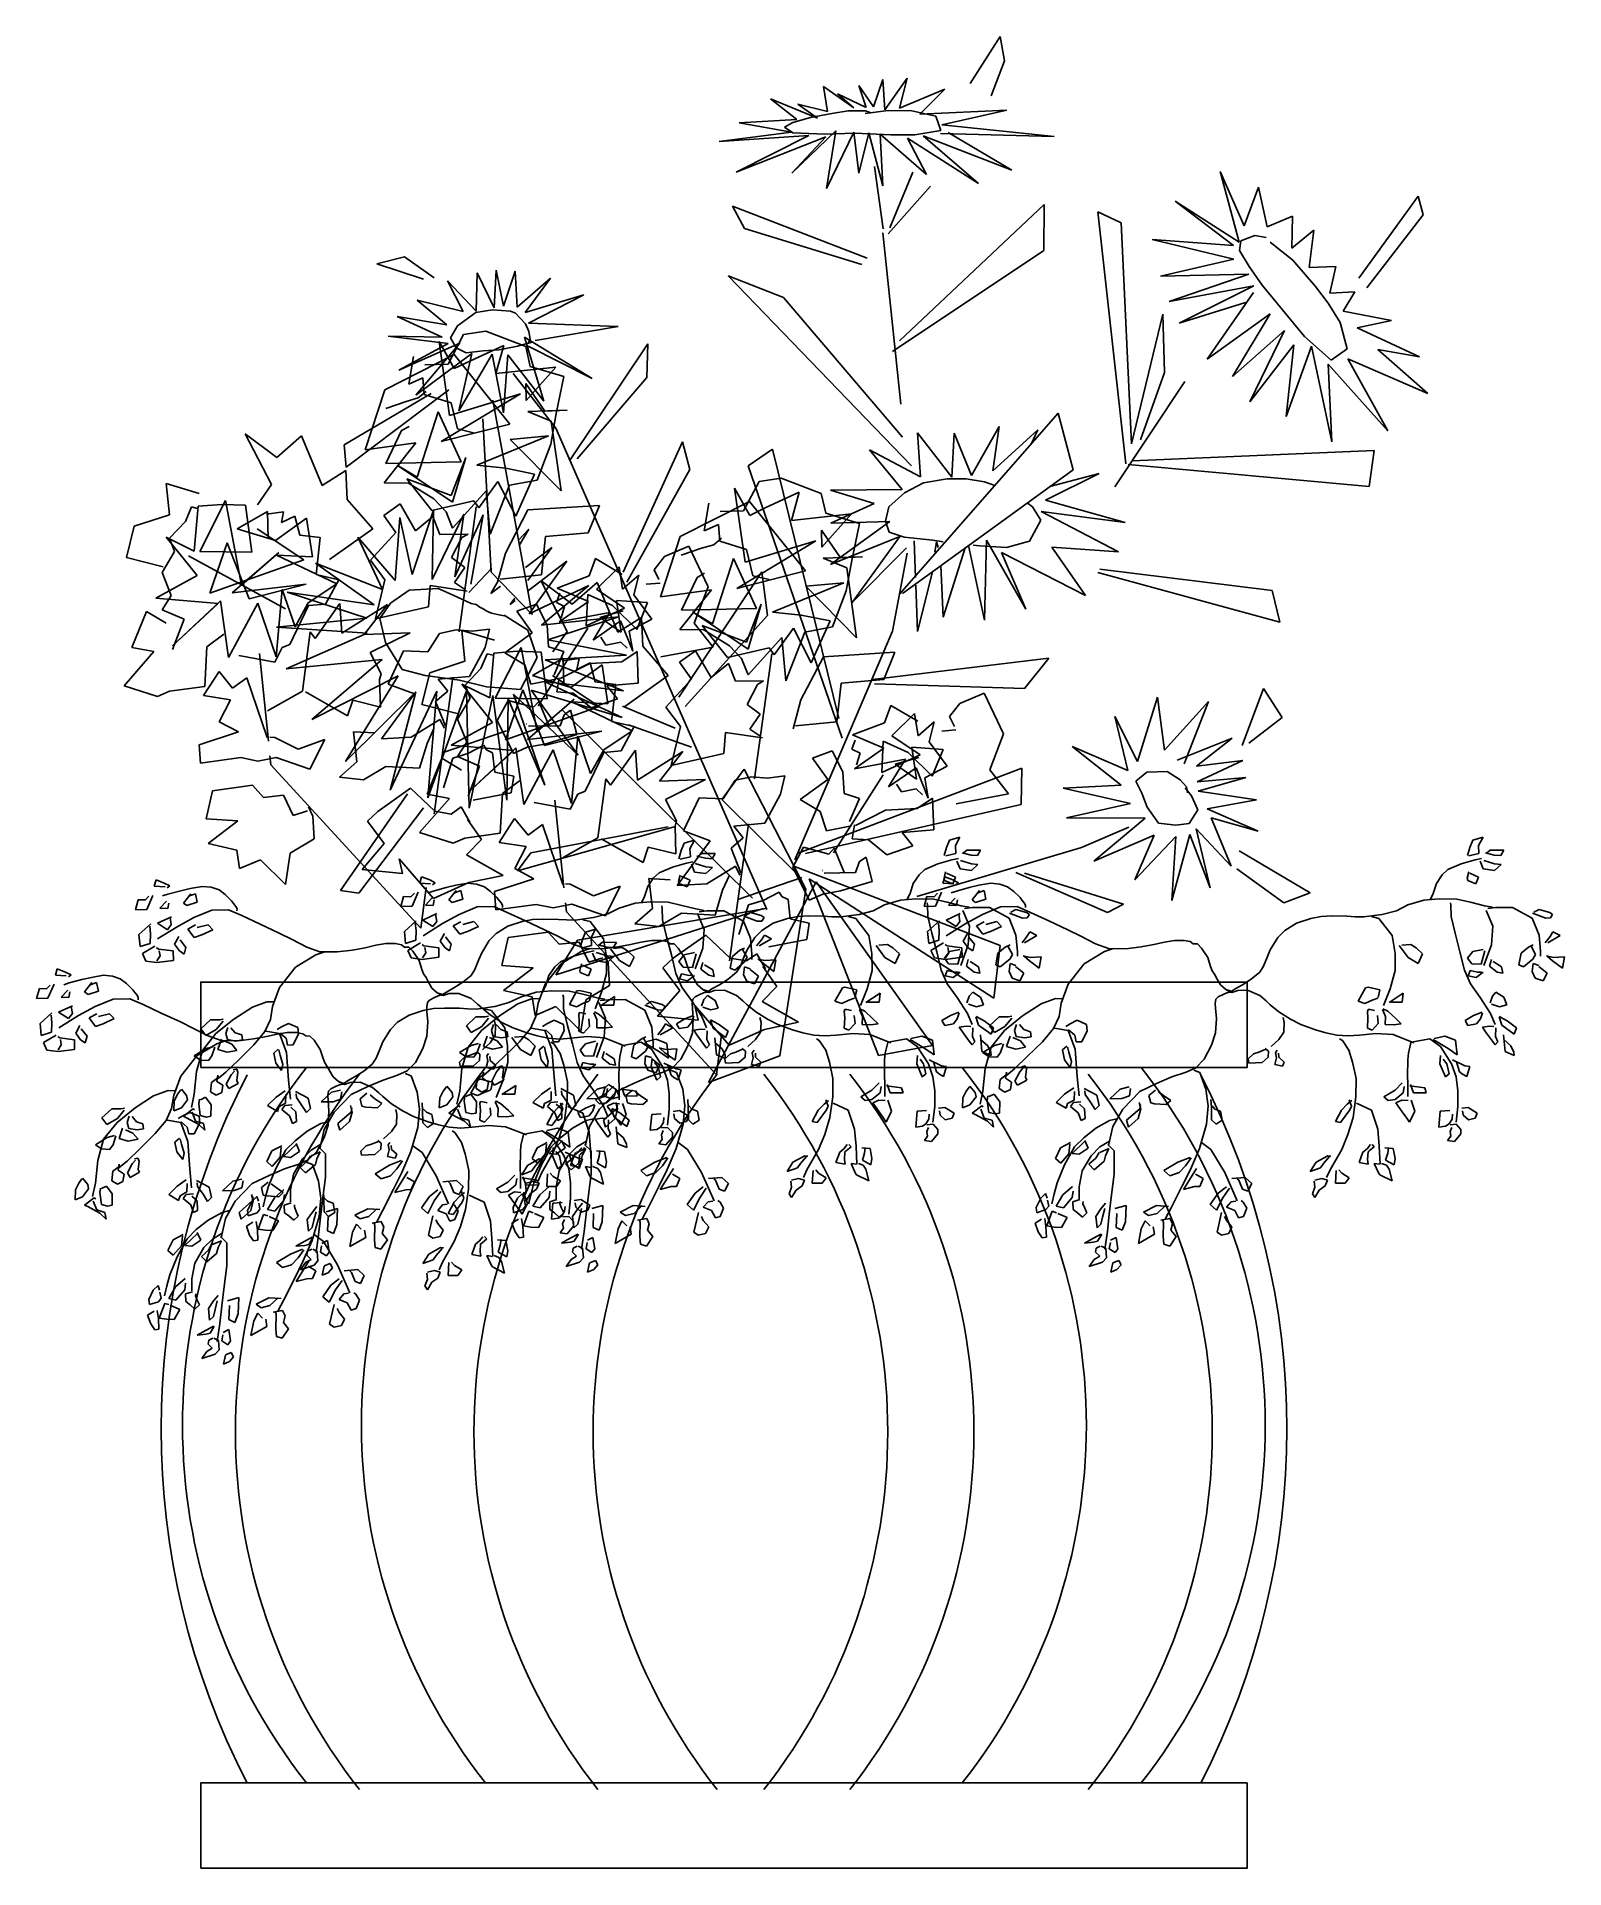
# Model space of a CAD drawing. Extents: x 83.79 to 84.7, y 88.08 to 89.17.
import ezdxf

# ---------------------------------------------------------------- set-up
doc = ezdxf.new("R2010")
doc.units = 0
doc.header["$LTSCALE"] = 0.02
doc.header["$MEASUREMENT"] = 0
doc.layers.get('0').update_dxf_attribs({"color": 3, "linetype": 'CONTINUOUS'})

msp = doc.modelspace()

# ---------------------------------------------------------------- linework, layer by layer
for p, q in [((84.3467, 89.1377), (84.3645, 89.1655)), ((84.3645, 89.1655), (84.3672, 89.1511)), ((84.3672, 89.1511), (84.3592, 89.1303)), ((84.2989, 89.0517), (84.3126, 89.085)), ((84.3232, 89.0765), (84.298, 89.0483)), ((84.3046, 88.9846), (84.3908, 89.0656)), ((84.5778, 89.0219), (84.6132, 89.0707)), ((84.6132, 89.0707), (84.6161, 89.0595)), ((84.2854, 89.0337), (84.2054, 89.0646)), ((84.4392, 88.9114), (84.4226, 89.0613)), ((84.4366, 89.0548), (84.4427, 88.9233)), ((84.6161, 89.0595), (84.5826, 89.0162)), ((84.2125, 89.0514), (84.2823, 89.0299)), ((84.2948, 89.0489), (84.3054, 88.947)), ((84.0103, 89.0346), (83.9938, 89.0303)), ((84.028, 89.0221), (84.0103, 89.0346)), ((84.3905, 89.0384), (84.3005, 88.9782)), ((83.9938, 89.0303), (84.0216, 89.0212)), ((84.2356, 89.0103), (84.2027, 89.0233)), ((84.2027, 89.0233), (84.3119, 88.9102)), ((84.3064, 88.9274), (84.2356, 89.0103)), ((84.4427, 88.9233), (84.4613, 89.0005)), ((84.1084, 88.9132), (84.1551, 88.9829)), ((84.1551, 88.9829), (84.1545, 88.9627)), ((84.1545, 88.9627), (84.1129, 88.9145)), ((84.4744, 88.9605), (84.4328, 88.8977)), ((84.4623, 88.9658), (84.4481, 88.9257)), ((84.0261, 88.9533), (83.9744, 88.9228)), ((83.9757, 88.9094), (84.0366, 88.9555)), ((84.3991, 88.9416), (84.3047, 88.8339)), ((84.4079, 88.9079), (84.3991, 88.9416)), ((83.9156, 88.9293), (83.9313, 88.8991)), ((83.9343, 88.9152), (83.9156, 88.9293)), ((83.9491, 88.9281), (83.9343, 88.9152)), ((83.9613, 88.8986), (83.9491, 88.9281)), ((84.1004, 88.9327), (84.2257, 88.6465)), ((84.1404, 88.847), (84.1757, 88.9246)), ((84.1757, 88.9246), (84.1799, 88.908)), ((83.9744, 88.9228), (83.9757, 88.9094)), ((84.2686, 88.7599), (84.2292, 88.9201)), ((84.5869, 88.9194), (84.4433, 88.9132)), ((83.9755, 88.9074), (83.9613, 88.8986)), ((83.9763, 88.8903), (83.9755, 88.9074)), ((84.1799, 88.908), (84.1426, 88.841)), ((84.2146, 88.9102), (84.2705, 88.7482)), ((84.3064, 88.8343), (84.4079, 88.9079)), ((84.4406, 88.9111), (84.5839, 88.8979)), ((83.8686, 88.8997), (83.8705, 88.8812)), ((83.8881, 88.8938), (83.8686, 88.8997)), ((83.9313, 88.8991), (83.9228, 88.887)), ((83.8705, 88.8812), (83.8495, 88.8744)), ((83.9915, 88.8728), (83.9763, 88.8903)), ((83.9981, 88.8808), (84.0052, 88.8706)), ((84.0169, 88.8716), (84.0077, 88.8876)), ((84.0428, 88.8115), (84.053, 88.8858)), ((84.0837, 88.884), (84.0703, 88.8584)), ((84.1263, 88.8867), (84.0837, 88.884)), ((84.1196, 88.8705), (84.1263, 88.8867)), ((83.8495, 88.8744), (83.8449, 88.8557)), ((83.9657, 88.8545), (83.9915, 88.8728)), ((84.0052, 88.8706), (83.99, 88.8541)), ((84.0272, 88.8801), (84.0169, 88.8716)), ((84.0314, 88.8694), (84.0272, 88.8801)), ((84.0482, 88.8697), (84.0314, 88.8694)), ((84.0444, 88.8676), (84.0482, 88.8697)), ((84.0942, 88.8683), (84.1196, 88.8705)), ((84.0383, 88.8557), (84.0444, 88.8676)), ((84.0918, 88.8454), (84.0942, 88.8683)), ((84.1794, 88.8624), (84.1649, 88.8563)), ((84.1909, 88.8382), (84.1794, 88.8624)), ((83.8449, 88.8557), (83.8668, 88.8501)), ((83.8819, 88.8567), (83.9396, 88.8253)), ((83.99, 88.8541), (83.9987, 88.8425)), ((84.0462, 88.8498), (84.0383, 88.8557)), ((84.04, 88.8409), (84.0462, 88.8498)), ((84.0703, 88.8584), (84.0657, 88.8411)), ((84.1649, 88.8563), (84.1588, 88.8485)), ((84.1588, 88.8485), (84.1616, 88.8426)), ((84.4239, 88.8489), (84.5264, 88.8361)), ((83.9987, 88.8425), (83.9931, 88.8193)), ((84.0246, 88.8264), (84.0256, 88.839)), ((84.0256, 88.839), (84.0475, 88.8357)), ((84.0459, 88.8369), (84.04, 88.8409)), ((84.0672, 88.8429), (84.0918, 88.8454)), ((84.0913, 88.842), (84.107, 88.8118)), ((84.1101, 88.8279), (84.0913, 88.842)), ((84.1248, 88.8408), (84.1101, 88.8279)), ((84.1371, 88.8113), (84.1248, 88.8408)), ((84.1624, 88.8405), (84.1541, 88.8398)), ((84.1735, 88.7726), (84.2228, 88.8473)), ((84.1826, 88.8167), (84.1909, 88.8382)), ((84.5308, 88.8172), (84.4226, 88.8468)), ((83.9719, 88.8284), (83.9731, 88.8107)), ((83.9731, 88.8107), (84.0002, 88.8277)), ((84.0002, 88.8277), (83.9863, 88.81)), ((83.9931, 88.8193), (84.0246, 88.8264)), ((84.0889, 88.828), (84.0772, 88.8238)), ((84.0952, 88.8155), (84.0889, 88.828)), ((83.8568, 88.8237), (83.8481, 88.8022)), ((83.8685, 88.8166), (83.8568, 88.8237)), ((84.0772, 88.8238), (84.0863, 88.811)), ((84.096, 88.8026), (84.0952, 88.8155)), ((84.1512, 88.8201), (84.1371, 88.8113)), ((84.152, 88.803), (84.1512, 88.8201)), ((84.2262, 88.8213), (84.1772, 88.7671)), ((84.1938, 88.8024), (84.1826, 88.8167)), ((83.9496, 88.7763), (83.9542, 88.8115)), ((83.9542, 88.8115), (83.9571, 88.8076)), ((83.9863, 88.81), (84.0136, 88.811)), ((84.0136, 88.811), (83.9899, 88.7992)), ((84.0312, 88.8106), (84.0241, 88.7996)), ((84.041, 88.8127), (84.0312, 88.8106)), ((84.0505, 88.8119), (84.041, 88.8127)), ((84.0444, 88.8124), (84.0462, 88.794)), ((84.0638, 88.8065), (84.0444, 88.8124)), ((84.0608, 88.8132), (84.0505, 88.8119)), ((84.0582, 88.8022), (84.0608, 88.8132)), ((84.0863, 88.811), (84.0699, 88.7991)), ((84.0898, 88.7675), (84.1193, 88.8138)), ((84.107, 88.8118), (84.0985, 88.7997)), ((84.3005, 88.8119), (84.2425, 88.6759)), ((83.8613, 88.7998), (83.8436, 88.7794)), ((83.8481, 88.8022), (83.8613, 88.7998)), ((83.8915, 88.7791), (83.8927, 88.8027)), ((83.9332, 88.7934), (83.9117, 88.7974)), ((83.924, 88.7987), (83.9294, 88.7465)), ((83.9899, 88.7992), (83.9964, 88.7865)), ((84.0098, 88.8002), (84.0005, 88.7804)), ((84.0241, 88.7996), (84.0098, 88.8002)), ((84.0462, 88.794), (84.0253, 88.7871)), ((84.0489, 88.785), (84.0582, 88.8022)), ((84.0699, 88.7991), (84.0818, 88.7919)), ((84.105, 88.7998), (84.096, 88.8026)), ((84.0993, 88.786), (84.105, 88.7998)), ((84.1206, 88.7928), (84.1395, 88.7937)), ((84.1395, 88.7937), (84.1486, 88.7999)), ((84.1486, 88.7999), (84.1492, 88.781)), ((84.1672, 88.7855), (84.152, 88.803)), ((84.1627, 88.7966), (84.1938, 88.8024)), ((84.1738, 88.7935), (84.1809, 88.7833)), ((84.1926, 88.7843), (84.1834, 88.8003)), ((84.2185, 88.7242), (84.2287, 88.7985)), ((84.2595, 88.7967), (84.2461, 88.7711)), ((84.302, 88.7994), (84.2595, 88.7967)), ((84.2886, 88.7832), (84.3935, 88.7959)), ((84.2954, 88.7832), (84.302, 88.7994)), ((83.9, 88.7879), (83.8908, 88.7736)), ((83.9081, 88.778), (83.9, 88.7879)), ((83.9166, 88.7842), (83.9081, 88.778)), ((83.9287, 88.7486), (83.9166, 88.7842)), ((83.9964, 88.7865), (83.9955, 88.7832)), ((83.9955, 88.7832), (83.996, 88.7668)), ((84.0253, 88.7871), (84.0206, 88.7684)), ((84.0279, 88.7032), (84.0391, 88.7846)), ((84.0304, 88.7833), (84.0489, 88.785)), ((84.0361, 88.7763), (84.0304, 88.7833)), ((84.0818, 88.7919), (84.0854, 88.7804)), ((84.0854, 88.7804), (84.1004, 88.7834)), ((84.1008, 88.7758), (84.1022, 88.7841)), ((84.1028, 88.7837), (84.1206, 88.7928)), ((84.1414, 88.7672), (84.1672, 88.7855)), ((84.1809, 88.7833), (84.1657, 88.7668)), ((84.2029, 88.7928), (84.1926, 88.7843)), ((84.2071, 88.7821), (84.2029, 88.7928)), ((84.2699, 88.781), (84.2954, 88.7832)), ((83.8436, 88.7794), (83.8635, 88.7731)), ((83.8635, 88.7731), (83.8705, 88.7762)), ((83.8705, 88.7762), (83.8915, 88.7791)), ((83.8908, 88.7736), (83.9069, 88.7711)), ((83.9289, 88.7646), (83.9496, 88.7763)), ((83.9764, 88.7616), (83.9515, 88.7758)), ((84.0163, 88.7746), (83.9966, 88.7479)), ((84.0005, 88.7804), (84.0163, 88.7746)), ((84.0288, 88.7701), (84.0361, 88.7763)), ((84.1106, 88.7751), (84.1008, 88.7758)), ((84.1214, 88.7663), (84.1106, 88.7751)), ((84.1369, 88.7716), (84.1214, 88.7663)), ((84.1492, 88.781), (84.1306, 88.7795)), ((84.1306, 88.7795), (84.1369, 88.7716)), ((84.2239, 88.7824), (84.2071, 88.7821)), ((84.214, 88.7684), (84.2202, 88.7803)), ((84.2202, 88.7803), (84.2239, 88.7824)), ((84.2675, 88.7581), (84.2699, 88.781)), ((84.3791, 88.7778), (84.2899, 88.7807)), ((84.3551, 88.7751), (84.3406, 88.769)), ((84.3666, 88.7509), (84.3551, 88.7751)), ((84.5084, 88.744), (84.5212, 88.7778)), ((84.5212, 88.7778), (84.5322, 88.7605)), ((83.9069, 88.7711), (83.9001, 88.758)), ((83.9795, 88.7708), (83.9764, 88.7616)), ((83.996, 88.7668), (83.9795, 88.7708)), ((84.0206, 88.7684), (84.0425, 88.7628)), ((84.0346, 88.7556), (84.0288, 88.7701)), ((84.0655, 88.7588), (84.0719, 88.7707)), ((84.0719, 88.7707), (84.087, 88.7667)), ((84.087, 88.7667), (84.0901, 88.7701)), ((84.0901, 88.7701), (84.0963, 88.7554)), ((84.1028, 88.7557), (84.1052, 88.7622)), ((84.1042, 88.765), (84.2173, 88.6532)), ((84.1052, 88.7622), (84.109, 88.7649)), ((84.109, 88.7649), (84.1127, 88.7504)), ((84.1712, 88.7543), (84.14, 88.7673)), ((84.1657, 88.7668), (84.1744, 88.7552)), ((84.2219, 88.7625), (84.214, 88.7684)), ((84.2157, 88.7536), (84.2219, 88.7625)), ((84.2461, 88.7711), (84.2415, 88.7538)), ((84.3406, 88.769), (84.3345, 88.7612)), ((84.3345, 88.7612), (84.3373, 88.7553)), ((83.9115, 88.752), (83.8881, 88.7444)), ((83.9001, 88.758), (83.9115, 88.752)), ((83.98, 88.7521), (83.982, 88.7342)), ((83.9926, 88.7514), (83.98, 88.7521)), ((84.0143, 88.7489), (84.0314, 88.7594)), ((84.0238, 88.7452), (84.0278, 88.7541)), ((84.0314, 88.7594), (84.034, 88.7542)), ((84.0709, 88.7527), (84.0328, 88.7396)), ((84.0752, 88.7392), (84.0655, 88.7588)), ((84.0829, 88.7569), (84.0831, 88.7569)), ((84.0841, 88.7554), (84.1028, 88.7557)), ((84.1127, 88.7504), (84.0938, 88.7448)), ((84.181, 88.7429), (84.1435, 88.7563)), ((84.1744, 88.7552), (84.1688, 88.732)), ((84.2003, 88.7391), (84.2013, 88.7517)), ((84.2013, 88.7517), (84.2232, 88.7484)), ((84.2216, 88.7496), (84.2157, 88.7536)), ((84.2429, 88.7556), (84.2675, 88.7581)), ((84.3382, 88.7532), (84.3298, 88.7525)), ((84.3584, 88.7294), (84.3666, 88.7509)), ((84.5322, 88.7605), (84.5125, 88.7453)), ((83.8881, 88.7444), (83.889, 88.7335)), ((83.9331, 88.7487), (83.9303, 88.7489)), ((83.947, 88.7418), (83.9331, 88.7487)), ((83.9629, 88.7476), (83.947, 88.7418)), ((83.954, 88.7299), (83.9629, 88.7476)), ((83.9966, 88.7479), (84.0143, 88.7489)), ((84.0193, 88.7304), (84.0238, 88.7452)), ((84.048, 88.7391), (84.039, 88.7365)), ((84.0575, 88.7441), (84.048, 88.7391)), ((84.059, 88.7414), (84.0575, 88.7441)), ((84.0627, 88.7396), (84.059, 88.7414)), ((84.064, 88.7281), (84.0627, 88.7396)), ((84.0833, 88.7429), (84.0752, 88.7392)), ((84.0938, 88.7448), (84.0833, 88.7429)), ((84.1476, 88.7411), (84.1488, 88.7234)), ((84.1488, 88.7234), (84.1759, 88.7404)), ((84.1759, 88.7404), (84.162, 88.7227)), ((84.1688, 88.732), (84.2003, 88.7391)), ((84.2646, 88.7407), (84.253, 88.7365)), ((84.271, 88.7282), (84.2646, 88.7407)), ((83.889, 88.7335), (83.913, 88.7367)), ((83.913, 88.7367), (83.923, 88.7346)), ((83.923, 88.7346), (83.934, 88.7368)), ((83.9303, 88.7377), (83.9309, 88.7324)), ((83.9309, 88.7324), (84.02, 88.6354)), ((83.934, 88.7368), (83.954, 88.7299)), ((83.982, 88.7342), (83.9716, 88.7251)), ((83.9859, 88.7235), (83.9992, 88.7315)), ((83.9992, 88.7315), (84.0193, 88.7304)), ((84.0326, 88.7364), (84.0238, 88.7149)), ((84.0442, 88.7293), (84.0326, 88.7364)), ((84.039, 88.7365), (84.0335, 88.7188)), ((84.0753, 88.7256), (84.064, 88.7281)), ((84.2124, 88.7299), (84.1991, 88.7119)), ((84.2489, 88.6584), (84.2124, 88.7299)), ((84.2444, 88.6799), (84.3775, 88.7305)), ((84.253, 88.7365), (84.262, 88.7237)), ((84.2718, 88.7153), (84.271, 88.7282)), ((84.3696, 88.7151), (84.3584, 88.7294)), ((83.8962, 88.717), (83.8924, 88.7003)), ((83.92, 88.7203), (83.8962, 88.717)), ((83.9264, 88.713), (83.92, 88.7203)), ((83.9716, 88.7251), (83.9859, 88.7235)), ((84.0138, 88.7185), (83.9944, 88.7047)), ((84.0283, 88.7048), (84.0138, 88.7185)), ((84.0738, 88.7158), (84.0753, 88.7256)), ((84.1253, 88.689), (84.13, 88.7242)), ((84.13, 88.7242), (84.1329, 88.7203)), ((84.162, 88.7227), (84.1893, 88.7237)), ((84.1893, 88.7237), (84.1656, 88.7119)), ((84.207, 88.7233), (84.1998, 88.7123)), ((84.2168, 88.7254), (84.207, 88.7233)), ((84.2262, 88.7246), (84.2168, 88.7254)), ((84.2365, 88.7259), (84.2262, 88.7246)), ((84.234, 88.7149), (84.2365, 88.7259)), ((84.262, 88.7237), (84.2457, 88.7118)), ((84.2655, 88.6802), (84.295, 88.7265)), ((83.9383, 88.7143), (83.9264, 88.713)), ((83.9441, 88.7023), (83.9383, 88.7143)), ((83.9557, 88.7019), (83.9533, 88.7074)), ((83.9722, 88.6577), (84.012, 88.7151)), ((84.0216, 88.7068), (83.9831, 88.6561)), ((84.0371, 88.7125), (84.0193, 88.6921)), ((84.0238, 88.7149), (84.0371, 88.7125)), ((84.0441, 88.7074), (84.038, 88.7031)), ((84.0492, 88.6984), (84.0441, 88.7074)), ((84.0512, 88.7115), (84.0738, 88.7158)), ((84.0672, 88.6918), (84.0685, 88.7154)), ((84.1089, 88.7061), (84.0874, 88.7101)), ((84.0998, 88.7114), (84.1051, 88.6592)), ((84.1656, 88.7119), (84.1721, 88.6992)), ((84.1855, 88.7129), (84.1762, 88.6931)), ((84.1998, 88.7123), (84.1855, 88.7129)), ((84.1991, 88.7119), (84.2454, 88.6658)), ((84.2246, 88.6977), (84.234, 88.7149)), ((84.2457, 88.7118), (84.2576, 88.7046)), ((84.377, 88.7088), (84.2487, 88.6797)), ((84.2808, 88.7125), (84.2718, 88.7153)), ((84.275, 88.6987), (84.2808, 88.7125)), ((84.2963, 88.7055), (84.3152, 88.7064)), ((84.3152, 88.7064), (84.3244, 88.7126)), ((84.3244, 88.7126), (84.325, 88.6937)), ((84.3384, 88.7093), (84.3696, 88.7151)), ((83.8924, 88.7003), (83.9112, 88.6991)), ((83.9112, 88.6991), (83.8935, 88.6856)), ((83.9526, 88.705), (83.9441, 88.7023)), ((83.9566, 88.6885), (83.9557, 88.7019)), ((83.9944, 88.7047), (83.9883, 88.699)), ((83.9883, 88.699), (83.9983, 88.6856)), ((84.038, 88.7031), (84.0283, 88.7048)), ((84.0561, 88.688), (84.0477, 88.6999)), ((84.0757, 88.7006), (84.0666, 88.6863)), ((84.0838, 88.6907), (84.0757, 88.7006)), ((84.0776, 88.6694), (84.1714, 88.6958)), ((84.0924, 88.6969), (84.0838, 88.6907)), ((84.1672, 88.6956), (84.0854, 88.6801)), ((84.1045, 88.6613), (84.0924, 88.6969)), ((84.1721, 88.6992), (84.1712, 88.6959)), ((84.1712, 88.6959), (84.1717, 88.6795)), ((84.2036, 88.6159), (84.2148, 88.6973)), ((84.2061, 88.696), (84.2246, 88.6977)), ((84.2118, 88.689), (84.2061, 88.696)), ((84.2576, 88.7046), (84.2612, 88.6931)), ((84.2612, 88.6931), (84.2761, 88.6961)), ((84.2765, 88.6885), (84.278, 88.6968)), ((84.2785, 88.6964), (84.2963, 88.7055)), ((83.8935, 88.6856), (83.9106, 88.6817)), ((83.9424, 88.68), (83.9566, 88.6885)), ((83.9983, 88.6856), (83.9851, 88.6702)), ((84.0193, 88.6921), (84.0393, 88.6858)), ((84.0393, 88.6858), (84.0462, 88.6889)), ((84.0462, 88.6889), (84.0672, 88.6918)), ((84.0472, 88.6789), (84.0561, 88.688)), ((84.0666, 88.6863), (84.0826, 88.6838)), ((84.1046, 88.6773), (84.1253, 88.689)), ((84.1522, 88.6743), (84.1273, 88.6885)), ((84.192, 88.6873), (84.1724, 88.6606)), ((84.1766, 88.6859), (84.1748, 88.6814)), ((84.1762, 88.6931), (84.192, 88.6873)), ((84.1827, 88.6876), (84.1766, 88.6859)), ((84.18, 88.6825), (84.1827, 88.6876)), ((84.2045, 88.6828), (84.2118, 88.689)), ((84.2863, 88.6878), (84.2765, 88.6885)), ((84.2972, 88.679), (84.2863, 88.6878)), ((84.325, 88.6937), (84.3063, 88.6922)), ((84.3063, 88.6922), (84.3126, 88.6843)), ((84.3345, 88.6877), (84.3327, 88.6833)), ((84.3405, 88.6895), (84.3345, 88.6877)), ((84.3379, 88.6844), (84.3405, 88.6895)), ((84.3382, 88.6797), (84.3379, 88.6844)), ((84.6457, 88.6877), (84.6438, 88.6833)), ((84.6517, 88.6895), (84.6457, 88.6877)), ((84.649, 88.6844), (84.6517, 88.6895)), ((84.6493, 88.6797), (84.649, 88.6844)), ((83.9106, 88.6817), (83.9122, 88.6707)), ((83.9122, 88.6707), (83.9246, 88.676)), ((83.9246, 88.676), (83.9395, 88.6613)), ((83.9395, 88.6613), (83.9424, 88.68)), ((84.0071, 88.6766), (84.0275, 88.653)), ((84.0092, 88.6679), (84.0071, 88.6766)), ((84.069, 88.6667), (84.0472, 88.6789)), ((84.0826, 88.6838), (84.0759, 88.6707)), ((84.0854, 88.6801), (84.0776, 88.6694)), ((84.1553, 88.6835), (84.1522, 88.6743)), ((84.1717, 88.6795), (84.1553, 88.6835)), ((84.1748, 88.6814), (84.1734, 88.6766)), ((84.1743, 88.6764), (84.1803, 88.6778)), ((84.1803, 88.6778), (84.18, 88.6825)), ((84.1895, 88.6717), (84.1831, 88.6737)), ((84.1894, 88.6769), (84.1841, 88.6782)), ((84.1847, 88.678), (84.1869, 88.6798)), ((84.1869, 88.6798), (84.195, 88.6797)), ((84.1932, 88.6766), (84.1894, 88.6769)), ((84.195, 88.6797), (84.1932, 88.6766)), ((84.2104, 88.6683), (84.2045, 88.6828)), ((84.2413, 88.6715), (84.2476, 88.6834)), ((84.2476, 88.6834), (84.2627, 88.6794)), ((84.2627, 88.6794), (84.2659, 88.6828)), ((84.2659, 88.6828), (84.272, 88.6681)), ((84.2786, 88.6684), (84.2809, 88.6749)), ((84.2809, 88.6749), (84.2848, 88.6776)), ((84.2848, 88.6776), (84.2884, 88.6631)), ((84.3126, 88.6843), (84.2972, 88.679)), ((84.413, 88.6833), (84.3149, 88.6541)), ((84.3327, 88.6833), (84.3313, 88.6785)), ((84.3322, 88.6783), (84.3382, 88.6797)), ((84.3388, 88.6752), (84.3407, 88.6706)), ((84.3474, 88.6736), (84.3409, 88.6756)), ((84.3473, 88.6788), (84.342, 88.6801)), ((84.3425, 88.6799), (84.3448, 88.6817)), ((84.3448, 88.6817), (84.3529, 88.6816)), ((84.351, 88.6785), (84.3473, 88.6788)), ((84.3513, 88.6732), (84.3474, 88.6736)), ((84.3529, 88.6816), (84.351, 88.6785)), ((84.5067, 88.6812), (84.549, 88.6563)), ((84.6438, 88.6833), (84.6424, 88.6785)), ((84.6433, 88.6783), (84.6493, 88.6797)), ((84.6499, 88.6752), (84.6518, 88.6706)), ((84.6585, 88.6736), (84.6521, 88.6756)), ((84.6584, 88.6788), (84.6531, 88.6801)), ((84.6537, 88.6799), (84.6559, 88.6817)), ((84.6559, 88.6817), (84.664, 88.6816)), ((84.6622, 88.6785), (84.6584, 88.6788)), ((84.6624, 88.6732), (84.6585, 88.6736)), ((84.664, 88.6816), (84.6622, 88.6785)), ((83.8615, 88.6602), (83.8626, 88.664)), ((83.8626, 88.664), (83.8674, 88.6621)), ((83.9851, 88.6702), (84.0092, 88.6679)), ((84.0194, 88.6621), (84.0204, 88.6659)), ((84.0204, 88.6659), (84.0253, 88.664)), ((84.0253, 88.664), (84.0286, 88.6623)), ((84.0486, 88.6624), (84.069, 88.6667)), ((84.0872, 88.6647), (84.0638, 88.6571)), ((84.0759, 88.6707), (84.0872, 88.6647)), ((84.1557, 88.6648), (84.1578, 88.6469)), ((84.1683, 88.6641), (84.1557, 88.6648)), ((84.1742, 88.6669), (84.1733, 88.6631)), ((84.1733, 88.6631), (84.1736, 88.6619)), ((84.1801, 88.6638), (84.1748, 88.6662)), ((84.1785, 88.6598), (84.1801, 88.6638)), ((84.1809, 88.6733), (84.1828, 88.6687)), ((84.1828, 88.6687), (84.1895, 88.6678)), ((84.1934, 88.6713), (84.1895, 88.6717)), ((84.1895, 88.6678), (84.1934, 88.6713)), ((84.1901, 88.6616), (84.2071, 88.6721)), ((84.2551, 88.6628), (84.191, 88.5436)), ((84.1995, 88.6579), (84.2036, 88.6668)), ((84.2071, 88.6721), (84.2098, 88.6669)), ((84.2466, 88.6654), (84.2085, 88.6523)), ((84.2509, 88.6519), (84.2413, 88.6715)), ((84.2419, 88.6722), (84.3645, 88.625)), ((84.3608, 88.5936), (84.251, 88.6646)), ((84.251, 88.6646), (84.2922, 88.5595)), ((84.3243, 88.5656), (84.2551, 88.6628)), ((84.2586, 88.6696), (84.2588, 88.6696)), ((84.2598, 88.6681), (84.2786, 88.6684)), ((84.2884, 88.6631), (84.2696, 88.6575)), ((84.3305, 88.6621), (84.3316, 88.6659)), ((84.3321, 88.6688), (84.3312, 88.665)), ((84.3312, 88.665), (84.3314, 88.6637)), ((84.3314, 88.6637), (84.3363, 88.6617)), ((84.3316, 88.6659), (84.3364, 88.664)), ((84.3379, 88.6657), (84.3327, 88.6681)), ((84.3363, 88.6617), (84.3379, 88.6657)), ((84.3364, 88.664), (84.3397, 88.6623)), ((84.3407, 88.6706), (84.3474, 88.6696)), ((84.3474, 88.6696), (84.3513, 88.6732)), ((84.5333, 88.6503), (84.5052, 88.6705)), ((84.6432, 88.6688), (84.6423, 88.665)), ((84.6423, 88.665), (84.6426, 88.6637)), ((84.6426, 88.6637), (84.6475, 88.6617)), ((84.6491, 88.6657), (84.6438, 88.6681)), ((84.6475, 88.6617), (84.6491, 88.6657)), ((84.6518, 88.6706), (84.6585, 88.6696)), ((84.6585, 88.6696), (84.6624, 88.6732)), ((83.8503, 88.6463), (83.8519, 88.6522)), ((83.8519, 88.6522), (83.8562, 88.6521)), ((83.8562, 88.6521), (83.8583, 88.6543)), ((83.8606, 88.6548), (83.857, 88.6464)), ((83.8679, 88.6598), (83.8615, 88.6602)), ((83.8674, 88.6621), (83.8707, 88.6605)), ((83.8707, 88.6605), (83.8691, 88.6592)), ((83.8832, 88.6558), (83.8788, 88.6502)), ((83.886, 88.6558), (83.8818, 88.6543)), ((83.887, 88.6507), (83.886, 88.6558)), ((83.9831, 88.6561), (83.9722, 88.6577)), ((84.0081, 88.6481), (84.0098, 88.6541)), ((84.0098, 88.6541), (84.0141, 88.654)), ((84.0141, 88.654), (84.0162, 88.6562)), ((84.0185, 88.6567), (84.0148, 88.6483)), ((84.0258, 88.6617), (84.0194, 88.6621)), ((84.0231, 88.6594), (84.02, 88.6354)), ((84.0266, 88.6532), (84.0228, 88.649)), ((84.0286, 88.6623), (84.027, 88.6611)), ((84.0273, 88.6488), (84.0279, 88.6521)), ((84.0275, 88.653), (84.0486, 88.6624)), ((84.041, 88.6577), (84.0366, 88.6521)), ((84.0366, 88.6521), (84.0387, 88.6505)), ((84.0387, 88.6505), (84.0449, 88.6526)), ((84.0438, 88.6577), (84.0396, 88.6562)), ((84.0449, 88.6526), (84.0438, 88.6577)), ((84.0638, 88.6571), (84.0647, 88.6462)), ((84.1088, 88.6614), (84.106, 88.6616)), ((84.1228, 88.6545), (84.1088, 88.6614)), ((84.1386, 88.6603), (84.1228, 88.6545)), ((84.1298, 88.6426), (84.1386, 88.6603)), ((84.1724, 88.6606), (84.1901, 88.6616)), ((84.1736, 88.6619), (84.1785, 88.6598)), ((84.195, 88.6431), (84.1995, 88.6579)), ((84.2237, 88.6518), (84.2148, 88.6492)), ((84.2332, 88.6568), (84.2237, 88.6518)), ((84.2347, 88.6541), (84.2332, 88.6568)), ((84.2335, 88.5593), (84.2489, 88.6584)), ((84.2384, 88.6523), (84.2347, 88.6541)), ((84.2397, 88.6408), (84.2384, 88.6523)), ((84.259, 88.6556), (84.2509, 88.6519)), ((84.2696, 88.6575), (84.259, 88.6556)), ((84.3193, 88.6481), (84.3209, 88.6541)), ((84.3209, 88.6541), (84.3252, 88.654)), ((84.3252, 88.654), (84.3273, 88.6562)), ((84.3296, 88.6567), (84.326, 88.6483)), ((84.3369, 88.6617), (84.3305, 88.6621)), ((84.3377, 88.6532), (84.3339, 88.649)), ((84.3397, 88.6623), (84.3381, 88.6611)), ((84.3385, 88.6488), (84.3391, 88.6521)), ((84.3522, 88.6577), (84.3478, 88.6521)), ((84.3478, 88.6521), (84.3498, 88.6505)), ((84.3498, 88.6505), (84.356, 88.6526)), ((84.355, 88.6577), (84.3508, 88.6562)), ((84.356, 88.6526), (84.355, 88.6577)), ((84.549, 88.6563), (84.5333, 88.6503)), ((83.857, 88.6464), (83.8503, 88.6463)), ((83.8717, 88.6421), (83.8634, 88.6382)), ((83.8687, 88.6513), (83.8649, 88.6471)), ((83.8649, 88.6471), (83.8695, 88.6469)), ((83.8695, 88.6469), (83.8701, 88.6502)), ((83.8716, 88.6375), (83.8709, 88.6417)), ((83.8788, 88.6502), (83.8808, 88.6487)), ((83.8808, 88.6487), (83.887, 88.6507)), ((84.0148, 88.6483), (84.0081, 88.6481)), ((84.0295, 88.644), (84.0213, 88.6401)), ((84.0228, 88.649), (84.0273, 88.6488)), ((84.0295, 88.6393), (84.0287, 88.6436)), ((84.0647, 88.6462), (84.0887, 88.6494)), ((84.0887, 88.6494), (84.0987, 88.6473)), ((84.0987, 88.6473), (84.1098, 88.6495)), ((84.1004, 88.6075), (84.2239, 88.6469)), ((84.106, 88.6504), (84.1066, 88.6451)), ((84.1066, 88.6451), (84.1958, 88.5481)), ((84.1098, 88.6495), (84.1298, 88.6426)), ((84.2253, 88.6469), (84.1132, 88.6281)), ((84.1578, 88.6469), (84.1473, 88.6378)), ((84.1616, 88.6362), (84.175, 88.6442)), ((84.1633, 88.6485), (84.1635, 88.6472)), ((84.175, 88.6442), (84.195, 88.6431)), ((84.2148, 88.6492), (84.2092, 88.6315)), ((84.2121, 88.6424), (84.22, 88.6394)), ((84.216, 88.6446), (84.213, 88.6429)), ((84.2224, 88.6428), (84.216, 88.6446)), ((84.2241, 88.6416), (84.2224, 88.6428)), ((84.2228, 88.6395), (84.2241, 88.6416)), ((84.2742, 88.6422), (84.2787, 88.6411)), ((84.326, 88.6483), (84.3193, 88.6481)), ((84.3211, 88.6504), (84.3214, 88.6491)), ((84.3407, 88.644), (84.3324, 88.6401)), ((84.3339, 88.649), (84.3385, 88.6488)), ((84.3406, 88.6393), (84.3399, 88.6436)), ((84.37, 88.6443), (84.3779, 88.6412)), ((84.3738, 88.6465), (84.3708, 88.6448)), ((84.3803, 88.6447), (84.3738, 88.6465)), ((84.3779, 88.6412), (84.3807, 88.6414)), ((84.382, 88.6435), (84.3803, 88.6447)), ((84.3807, 88.6414), (84.382, 88.6435)), ((84.5853, 88.6422), (84.5898, 88.6411)), ((84.6323, 88.6504), (84.6325, 88.6491)), ((84.6811, 88.6443), (84.689, 88.6412)), ((84.685, 88.6465), (84.682, 88.6448)), ((84.6914, 88.6447), (84.685, 88.6465)), ((84.689, 88.6412), (84.6918, 88.6414)), ((84.6931, 88.6435), (84.6914, 88.6447)), ((84.6918, 88.6414), (84.6931, 88.6435)), ((83.8594, 88.6378), (83.8524, 88.6316)), ((83.8524, 88.6316), (83.8531, 88.6243)), ((83.8593, 88.632), (83.8588, 88.6364)), ((83.8591, 88.6262), (83.8593, 88.632)), ((83.8634, 88.6382), (83.8693, 88.6344)), ((83.8693, 88.6344), (83.8716, 88.6375)), ((83.8761, 88.6303), (83.8736, 88.6257)), ((83.886, 88.6372), (83.8814, 88.6348)), ((83.8814, 88.6348), (83.8853, 88.6298)), ((83.8853, 88.6298), (83.8898, 88.6314)), ((83.8936, 88.6373), (83.8871, 88.6356)), ((83.8898, 88.6314), (83.8964, 88.6344)), ((83.8964, 88.6344), (83.8936, 88.6373)), ((84.0172, 88.6397), (84.0103, 88.6334)), ((84.0103, 88.6334), (84.011, 88.6262)), ((84.0172, 88.6339), (84.0167, 88.6383)), ((84.017, 88.6281), (84.0172, 88.6339)), ((84.0213, 88.6401), (84.0271, 88.6363)), ((84.0271, 88.6363), (84.0295, 88.6393)), ((84.034, 88.6322), (84.0315, 88.6275)), ((84.0381, 88.6257), (84.0347, 88.6302)), ((84.0439, 88.6391), (84.0393, 88.6367)), ((84.0393, 88.6367), (84.0432, 88.6317)), ((84.0432, 88.6317), (84.0477, 88.6333)), ((84.0515, 88.6392), (84.045, 88.6375)), ((84.0477, 88.6333), (84.0543, 88.6363)), ((84.0543, 88.6363), (84.0515, 88.6392)), ((84.0957, 88.633), (84.072, 88.6297)), ((84.1022, 88.6257), (84.0957, 88.633)), ((84.1179, 88.633), (84.1161, 88.6285)), ((84.1163, 88.6403), (84.1208, 88.6392)), ((84.1239, 88.6347), (84.1179, 88.633)), ((84.1213, 88.6297), (84.1239, 88.6347)), ((84.1473, 88.6378), (84.1616, 88.6362)), ((84.1896, 88.6312), (84.1701, 88.6174)), ((84.204, 88.6175), (84.1896, 88.6312)), ((84.22, 88.6394), (84.2228, 88.6395)), ((84.2226, 88.6284), (84.2243, 88.6312)), ((84.2243, 88.6312), (84.2285, 88.629)), ((84.251, 88.6383), (84.2397, 88.6408)), ((84.2495, 88.6285), (84.251, 88.6383)), ((84.3284, 88.6397), (84.3214, 88.6334)), ((84.3214, 88.6334), (84.3221, 88.6262)), ((84.3283, 88.6339), (84.3278, 88.6383)), ((84.3281, 88.6281), (84.3283, 88.6339)), ((84.3324, 88.6401), (84.3383, 88.6363)), ((84.3383, 88.6363), (84.3406, 88.6393)), ((84.3451, 88.6322), (84.3426, 88.6275)), ((84.3492, 88.6257), (84.3458, 88.6302)), ((84.355, 88.6391), (84.3504, 88.6367)), ((84.3504, 88.6367), (84.3543, 88.6317)), ((84.3543, 88.6317), (84.3588, 88.6333)), ((84.3626, 88.6392), (84.3561, 88.6375)), ((84.3588, 88.6333), (84.3654, 88.6363)), ((84.3654, 88.6363), (84.3626, 88.6392)), ((84.3776, 88.6265), (84.3805, 88.6303)), ((84.3864, 88.6309), (84.379, 88.6265)), ((84.3805, 88.6303), (84.3822, 88.6331)), ((84.3822, 88.6331), (84.3864, 88.6309)), ((84.6887, 88.6265), (84.6916, 88.6303)), ((84.6975, 88.6309), (84.6902, 88.6265)), ((84.6916, 88.6303), (84.6933, 88.6331)), ((84.6933, 88.6331), (84.6975, 88.6309)), ((83.8531, 88.6243), (83.8591, 88.6262)), ((83.8619, 88.6246), (83.8544, 88.6203)), ((83.8544, 88.6203), (83.8564, 88.6157)), ((83.864, 88.6228), (83.8629, 88.6238)), ((83.8728, 88.6218), (83.864, 88.6228)), ((83.8645, 88.6219), (83.865, 88.6189)), ((83.8729, 88.6161), (83.8728, 88.6218)), ((83.8736, 88.6257), (83.8765, 88.6218)), ((83.8765, 88.6218), (83.8792, 88.6199)), ((83.8802, 88.6238), (83.8768, 88.6283)), ((83.8792, 88.6199), (83.8802, 88.6238)), ((84.011, 88.6262), (84.017, 88.6281)), ((84.0198, 88.6265), (84.0123, 88.6221)), ((84.0123, 88.6221), (84.0142, 88.6176)), ((84.0219, 88.6247), (84.0208, 88.6256)), ((84.0229, 88.6207), (84.021, 88.6177)), ((84.0307, 88.6236), (84.0219, 88.6247)), ((84.0224, 88.6238), (84.0229, 88.6207)), ((84.0307, 88.618), (84.0307, 88.6236)), ((84.0315, 88.6275), (84.0344, 88.6236)), ((84.0344, 88.6236), (84.037, 88.6218)), ((84.037, 88.6218), (84.0381, 88.6257)), ((84.072, 88.6297), (84.0681, 88.613)), ((84.1132, 88.6281), (84.1004, 88.6075)), ((84.1141, 88.627), (84.1022, 88.6257)), ((84.1199, 88.615), (84.1141, 88.627)), ((84.1161, 88.6285), (84.1147, 88.6238)), ((84.1156, 88.6235), (84.1216, 88.6249)), ((84.1216, 88.6249), (84.1213, 88.6297)), ((84.1222, 88.6205), (84.1241, 88.6158)), ((84.1308, 88.6189), (84.1243, 88.6209)), ((84.1307, 88.624), (84.1254, 88.6254)), ((84.1259, 88.6251), (84.1281, 88.6269)), ((84.1281, 88.6269), (84.1363, 88.6268)), ((84.1315, 88.6146), (84.129, 88.6201)), ((84.1344, 88.6238), (84.1307, 88.624)), ((84.1329, 88.6231), (84.1381, 88.616)), ((84.1363, 88.6268), (84.1344, 88.6238)), ((84.1397, 88.6238), (84.1345, 88.6233)), ((84.1429, 88.6218), (84.1397, 88.6238)), ((84.1468, 88.6181), (84.1429, 88.6218)), ((84.1766, 88.6195), (84.1735, 88.6155)), ((84.1827, 88.6208), (84.1766, 88.6195)), ((84.1815, 88.612), (84.1837, 88.62)), ((84.2097, 88.6222), (84.2053, 88.6185)), ((84.2126, 88.6234), (84.2097, 88.6222)), ((84.214, 88.6179), (84.2113, 88.6227)), ((84.2199, 88.6201), (84.2137, 88.6158)), ((84.2197, 88.6247), (84.2226, 88.6284)), ((84.2249, 88.6111), (84.2199, 88.6201)), ((84.2285, 88.629), (84.2212, 88.6247)), ((84.227, 88.6242), (84.2495, 88.6285)), ((84.2908, 88.625), (84.2959, 88.6179)), ((84.2976, 88.6256), (84.2924, 88.6251)), ((84.3008, 88.6236), (84.2976, 88.6256)), ((84.3047, 88.62), (84.3008, 88.6236)), ((84.3021, 88.6143), (84.3047, 88.62)), ((84.3221, 88.6262), (84.3281, 88.6281)), ((84.3309, 88.6265), (84.3234, 88.6221)), ((84.3234, 88.6221), (84.3254, 88.6176)), ((84.3345, 88.6214), (84.3314, 88.6174)), ((84.333, 88.6247), (84.3319, 88.6256)), ((84.334, 88.6207), (84.3321, 88.6177)), ((84.3418, 88.6236), (84.333, 88.6247)), ((84.3335, 88.6238), (84.334, 88.6207)), ((84.3405, 88.6227), (84.3345, 88.6214)), ((84.3393, 88.6139), (84.3416, 88.6219)), ((84.3419, 88.618), (84.3418, 88.6236)), ((84.3426, 88.6275), (84.3455, 88.6236)), ((84.3455, 88.6236), (84.3482, 88.6218)), ((84.3482, 88.6218), (84.3492, 88.6257)), ((84.3632, 88.6204), (84.3619, 88.6135)), ((84.3676, 88.6241), (84.3632, 88.6204)), ((84.3705, 88.6253), (84.3676, 88.6241)), ((84.3719, 88.6197), (84.3692, 88.6246)), ((84.3702, 88.6168), (84.3719, 88.6197)), ((84.6019, 88.625), (84.6071, 88.6179)), ((84.6087, 88.6256), (84.6035, 88.6251)), ((84.6119, 88.6236), (84.6087, 88.6256)), ((84.6158, 88.62), (84.6119, 88.6236)), ((84.6132, 88.6143), (84.6158, 88.62)), ((84.6457, 88.6214), (84.6425, 88.6174)), ((84.6517, 88.6227), (84.6457, 88.6214)), ((84.6505, 88.6139), (84.6527, 88.6219)), ((84.6743, 88.6204), (84.673, 88.6135)), ((84.6787, 88.6241), (84.6743, 88.6204)), ((84.6816, 88.6253), (84.6787, 88.6241)), ((84.683, 88.6197), (84.6803, 88.6246)), ((84.6814, 88.6168), (84.683, 88.6197)), ((83.8028, 88.6073), (83.8038, 88.6112)), ((83.8038, 88.6112), (83.8087, 88.6092)), ((83.8087, 88.6092), (83.812, 88.6076)), ((83.8564, 88.6157), (83.863, 88.6148)), ((83.863, 88.6148), (83.8729, 88.6161)), ((83.865, 88.6189), (83.8631, 88.6159)), ((84.0142, 88.6176), (84.0209, 88.6167)), ((84.0209, 88.6167), (84.0307, 88.618)), ((84.0681, 88.613), (84.0869, 88.6118)), ((84.0869, 88.6118), (84.0692, 88.5983)), ((84.1155, 88.6141), (84.1146, 88.6102)), ((84.1146, 88.6102), (84.1148, 88.609)), ((84.1148, 88.609), (84.1197, 88.6069)), ((84.1213, 88.6109), (84.1161, 88.6133)), ((84.1197, 88.6069), (84.1213, 88.6109)), ((84.1283, 88.6177), (84.1199, 88.615)), ((84.1241, 88.6158), (84.1308, 88.6149)), ((84.1347, 88.6185), (84.1308, 88.6189)), ((84.1308, 88.6149), (84.1347, 88.6185)), ((84.1323, 88.6012), (84.1315, 88.6146)), ((84.1381, 88.616), (84.1442, 88.6125)), ((84.1442, 88.6125), (84.1468, 88.6181)), ((84.1701, 88.6174), (84.164, 88.6117)), ((84.164, 88.6117), (84.174, 88.5983)), ((84.1735, 88.6155), (84.176, 88.6122)), ((84.1739, 88.6052), (84.1751, 88.6082)), ((84.1751, 88.6082), (84.1795, 88.6072)), ((84.176, 88.6122), (84.1815, 88.612)), ((84.1877, 88.6148), (84.1866, 88.6109)), ((84.1866, 88.6109), (84.1912, 88.6073)), ((84.1937, 88.6105), (84.1888, 88.6135)), ((84.1945, 88.6066), (84.1937, 88.6105)), ((84.2053, 88.6185), (84.204, 88.6116)), ((84.2137, 88.6158), (84.204, 88.6175)), ((84.204, 88.6116), (84.2067, 88.6104)), ((84.2067, 88.6104), (84.2123, 88.615)), ((84.2125, 88.6123), (84.212, 88.6076)), ((84.2123, 88.615), (84.214, 88.6179)), ((84.2159, 88.6111), (84.2125, 88.6123)), ((84.2208, 88.6067), (84.2158, 88.6107)), ((84.2245, 88.616), (84.2204, 88.6169)), ((84.2209, 88.6169), (84.224, 88.614)), ((84.2318, 88.6007), (84.2235, 88.6126)), ((84.224, 88.614), (84.2299, 88.6096)), ((84.2311, 88.6164), (84.2245, 88.616)), ((84.2299, 88.6096), (84.2311, 88.6164)), ((84.2959, 88.6179), (84.3021, 88.6143)), ((84.3254, 88.6176), (84.332, 88.6167)), ((84.3314, 88.6174), (84.3339, 88.6141)), ((84.3318, 88.607), (84.333, 88.6101)), ((84.332, 88.6167), (84.3419, 88.618)), ((84.333, 88.6101), (84.3373, 88.6091)), ((84.3339, 88.6141), (84.3393, 88.6139)), ((84.3407, 88.6091), (84.3366, 88.6059)), ((84.3373, 88.6091), (84.3397, 88.6092)), ((84.3456, 88.6167), (84.3445, 88.6128)), ((84.3445, 88.6128), (84.349, 88.6092)), ((84.3516, 88.6124), (84.3467, 88.6154)), ((84.349, 88.6092), (84.3524, 88.6085)), ((84.3524, 88.6085), (84.3516, 88.6124)), ((84.3619, 88.6135), (84.3646, 88.6123)), ((84.3646, 88.6123), (84.3702, 88.6168)), ((84.3704, 88.6142), (84.3699, 88.6095)), ((84.3699, 88.6095), (84.3716, 88.6055)), ((84.3738, 88.613), (84.3704, 88.6142)), ((84.3787, 88.6086), (84.3737, 88.6126)), ((84.3763, 88.604), (84.3787, 88.6086)), ((84.3824, 88.6179), (84.3783, 88.6188)), ((84.3788, 88.6187), (84.3819, 88.6158)), ((84.3819, 88.6158), (84.3878, 88.6115)), ((84.3889, 88.6182), (84.3824, 88.6179)), ((84.3878, 88.6115), (84.3889, 88.6182)), ((84.6071, 88.6179), (84.6132, 88.6143)), ((84.6425, 88.6174), (84.645, 88.6141)), ((84.6429, 88.607), (84.6441, 88.6101)), ((84.6441, 88.6101), (84.6485, 88.6091)), ((84.645, 88.6141), (84.6505, 88.6139)), ((84.6518, 88.6091), (84.6477, 88.6059)), ((84.6485, 88.6091), (84.6508, 88.6092)), ((84.6567, 88.6167), (84.6556, 88.6128)), ((84.6556, 88.6128), (84.6602, 88.6092)), ((84.6627, 88.6124), (84.6578, 88.6154)), ((84.6602, 88.6092), (84.6635, 88.6085)), ((84.6635, 88.6085), (84.6627, 88.6124)), ((84.673, 88.6135), (84.6757, 88.6123)), ((84.6757, 88.6123), (84.6814, 88.6168)), ((84.6815, 88.6142), (84.681, 88.6095)), ((84.681, 88.6095), (84.6828, 88.6055)), ((84.6849, 88.613), (84.6815, 88.6142)), ((84.6898, 88.6086), (84.6848, 88.6126)), ((84.6874, 88.604), (84.6898, 88.6086)), ((84.6935, 88.6179), (84.6894, 88.6188)), ((84.6899, 88.6187), (84.693, 88.6158)), ((84.693, 88.6158), (84.6989, 88.6115)), ((84.7001, 88.6182), (84.6935, 88.6179)), ((84.6989, 88.6115), (84.7001, 88.6182)), ((83.7915, 88.5934), (83.7932, 88.5994)), ((83.7932, 88.5994), (83.7975, 88.5993)), ((83.7975, 88.5993), (83.7996, 88.6014)), ((83.8019, 88.6019), (83.7982, 88.5936)), ((83.8092, 88.6069), (83.8028, 88.6073)), ((83.81, 88.5984), (83.8062, 88.5942)), ((83.812, 88.6076), (83.8104, 88.6063)), ((83.8107, 88.594), (83.8113, 88.5974)), ((83.8244, 88.6029), (83.82, 88.5974)), ((83.82, 88.5974), (83.8221, 88.5958)), ((83.8221, 88.5958), (83.8283, 88.5979)), ((83.8272, 88.6029), (83.823, 88.6014)), ((83.8283, 88.5979), (83.8272, 88.6029)), ((84.0692, 88.5983), (84.0863, 88.5944)), ((84.1128, 88.598), (84.1085, 88.59)), ((84.1143, 88.5983), (84.1128, 88.598)), ((84.1214, 88.5967), (84.1143, 88.5983)), ((84.1181, 88.5927), (84.1323, 88.6012)), ((84.174, 88.5983), (84.1608, 88.5829)), ((84.1787, 88.604), (84.1739, 88.6052)), ((84.1828, 88.6072), (84.1787, 88.604)), ((84.1795, 88.6072), (84.1818, 88.6073)), ((84.1912, 88.6073), (84.1945, 88.6066)), ((84.212, 88.6076), (84.2138, 88.6037)), ((84.2138, 88.6037), (84.2184, 88.6021)), ((84.2184, 88.6021), (84.2208, 88.6067)), ((84.223, 88.5916), (84.2318, 88.6007)), ((84.2707, 88.5999), (84.2663, 88.5919)), ((84.2722, 88.6002), (84.2707, 88.5999)), ((84.2793, 88.5986), (84.2722, 88.6002)), ((84.2782, 88.594), (84.2793, 88.5986)), ((84.3366, 88.6059), (84.3318, 88.607)), ((84.3716, 88.6055), (84.3763, 88.604)), ((84.5818, 88.5999), (84.5775, 88.5919)), ((84.5833, 88.6002), (84.5818, 88.5999)), ((84.5904, 88.5986), (84.5833, 88.6002)), ((84.5893, 88.594), (84.5904, 88.5986)), ((84.6477, 88.6059), (84.6429, 88.607)), ((84.6828, 88.6055), (84.6874, 88.604)), ((83.7982, 88.5936), (83.7915, 88.5934)), ((83.8129, 88.5892), (83.8046, 88.5853)), ((83.8062, 88.5942), (83.8107, 88.594)), ((83.8129, 88.5846), (83.8121, 88.5888)), ((84.0576, 88.5874), (84.062, 88.5863)), ((84.0863, 88.5944), (84.088, 88.5834)), ((84.088, 88.5834), (84.1003, 88.5887)), ((84.1003, 88.5887), (84.1152, 88.574)), ((84.1045, 88.5956), (84.1048, 88.5943)), ((84.1085, 88.59), (84.1125, 88.5886)), ((84.1125, 88.5886), (84.1167, 88.5906)), ((84.1152, 88.574), (84.1181, 88.5927)), ((84.1167, 88.5906), (84.1201, 88.5918)), ((84.1203, 88.5921), (84.1214, 88.5967)), ((84.1268, 88.5891), (84.1352, 88.5947)), ((84.1347, 88.5895), (84.1278, 88.5895)), ((84.1352, 88.5947), (84.1347, 88.5895)), ((84.1533, 88.5896), (84.1613, 88.5865)), ((84.1572, 88.5917), (84.1542, 88.5901)), ((84.1636, 88.59), (84.1572, 88.5917)), ((84.1613, 88.5865), (84.1641, 88.5867)), ((84.1654, 88.5887), (84.1636, 88.59)), ((84.1641, 88.5867), (84.1654, 88.5887)), ((84.1829, 88.5893), (84.2033, 88.5657)), ((84.1849, 88.5806), (84.1829, 88.5893)), ((84.1869, 88.589), (84.1883, 88.5929)), ((84.1925, 88.5867), (84.1878, 88.5883)), ((84.1883, 88.5929), (84.1904, 88.5953)), ((84.1904, 88.5953), (84.195, 88.5923)), ((84.1968, 88.5878), (84.1925, 88.5867)), ((84.195, 88.5923), (84.1968, 88.5878)), ((84.2447, 88.5794), (84.223, 88.5916)), ((84.2663, 88.5919), (84.2703, 88.5905)), ((84.2703, 88.5905), (84.2746, 88.5925)), ((84.2722, 88.5869), (84.2717, 88.5858)), ((84.2734, 88.5869), (84.2722, 88.5869)), ((84.2761, 88.5863), (84.2734, 88.5869)), ((84.2746, 88.5925), (84.278, 88.5937)), ((84.2808, 88.5869), (84.2826, 88.5828)), ((84.284, 88.5859), (84.281, 88.5874)), ((84.2847, 88.591), (84.2931, 88.5966)), ((84.2925, 88.5913), (84.2857, 88.5913)), ((84.2931, 88.5966), (84.2925, 88.5913)), ((84.3448, 88.5908), (84.3462, 88.5948)), ((84.3504, 88.5886), (84.3457, 88.5902)), ((84.3462, 88.5948), (84.3482, 88.5972)), ((84.3482, 88.5972), (84.3528, 88.5942)), ((84.3547, 88.5897), (84.3504, 88.5886)), ((84.3528, 88.5942), (84.3547, 88.5897)), ((84.5775, 88.5919), (84.5815, 88.5905)), ((84.5815, 88.5905), (84.5858, 88.5925)), ((84.5833, 88.5869), (84.5829, 88.5858)), ((84.5845, 88.5869), (84.5833, 88.5869)), ((84.5872, 88.5863), (84.5845, 88.5869)), ((84.5858, 88.5925), (84.5891, 88.5937)), ((84.5919, 88.5869), (84.5937, 88.5828)), ((84.5951, 88.5859), (84.5922, 88.5874)), ((84.5958, 88.591), (84.6042, 88.5966)), ((84.6037, 88.5913), (84.5968, 88.5913)), ((84.6042, 88.5966), (84.6037, 88.5913)), ((84.6559, 88.5908), (84.6573, 88.5948)), ((84.6615, 88.5886), (84.6568, 88.5902)), ((84.6573, 88.5948), (84.6594, 88.5972)), ((84.6594, 88.5972), (84.664, 88.5942)), ((84.6658, 88.5897), (84.6615, 88.5886)), ((84.664, 88.5942), (84.6658, 88.5897)), ((83.8006, 88.5849), (83.7937, 88.5787)), ((83.7937, 88.5787), (83.7943, 88.5715)), ((83.8006, 88.5791), (83.8001, 88.5835)), ((83.8004, 88.5734), (83.8006, 88.5791)), ((83.8046, 88.5853), (83.8105, 88.5815)), ((83.8105, 88.5815), (83.8129, 88.5846)), ((83.8173, 88.5774), (83.8149, 88.5728)), ((83.8215, 88.571), (83.8181, 88.5755)), ((83.8273, 88.5843), (83.8227, 88.5819)), ((83.8227, 88.5819), (83.8266, 88.5769)), ((83.8266, 88.5769), (83.8311, 88.5785)), ((83.8349, 88.5844), (83.8284, 88.5828)), ((83.8311, 88.5785), (83.8377, 88.5815)), ((83.8377, 88.5815), (83.8349, 88.5844)), ((83.8892, 88.5754), (83.8949, 88.5807)), ((83.8921, 88.5714), (83.8892, 88.5754)), ((83.8949, 88.5807), (83.9004, 88.5807)), ((83.9024, 88.5799), (83.8984, 88.575)), ((83.9004, 88.5807), (83.9024, 88.5811)), ((83.9053, 88.5763), (83.9041, 88.5726)), ((83.9096, 88.5731), (83.907, 88.5761)), ((83.9345, 88.575), (83.9371, 88.5766)), ((83.9371, 88.5766), (83.9414, 88.5786)), ((83.9414, 88.5786), (83.9469, 88.5763)), ((83.9469, 88.5763), (83.9473, 88.5724)), ((84.0471, 88.5773), (84.0528, 88.5826)), ((84.0499, 88.5733), (84.0471, 88.5773)), ((84.0563, 88.5769), (84.0499, 88.5733)), ((84.0528, 88.5826), (84.0583, 88.5825)), ((84.0602, 88.5818), (84.0563, 88.5769)), ((84.0583, 88.5825), (84.0603, 88.583)), ((84.0632, 88.5781), (84.062, 88.5745)), ((84.0639, 88.5802), (84.0645, 88.5773)), ((84.0675, 88.575), (84.0649, 88.578)), ((84.0924, 88.5769), (84.095, 88.5785)), ((84.095, 88.5785), (84.0993, 88.5805)), ((84.0993, 88.5805), (84.1048, 88.5781)), ((84.1048, 88.5781), (84.1052, 88.5742)), ((84.1143, 88.5851), (84.1139, 88.5839)), ((84.1139, 88.5839), (84.1142, 88.58)), ((84.1142, 88.58), (84.1139, 88.574)), ((84.1155, 88.585), (84.1143, 88.5851)), ((84.1182, 88.5844), (84.1155, 88.585)), ((84.1167, 88.5729), (84.1204, 88.5768)), ((84.1204, 88.5768), (84.12, 88.5814)), ((84.1229, 88.585), (84.1247, 88.5809)), ((84.1261, 88.584), (84.1232, 88.5855)), ((84.1247, 88.5809), (84.1246, 88.5761)), ((84.1246, 88.5761), (84.1295, 88.576)), ((84.1308, 88.5797), (84.1261, 88.584)), ((84.1295, 88.576), (84.1341, 88.5765)), ((84.1341, 88.5765), (84.1308, 88.5797)), ((84.1608, 88.5829), (84.1849, 88.5806)), ((84.161, 88.5718), (84.1638, 88.5755)), ((84.1698, 88.5761), (84.1624, 88.5718)), ((84.1638, 88.5755), (84.1656, 88.5784)), ((84.1656, 88.5784), (84.1698, 88.5761)), ((84.1771, 88.5814), (84.172, 88.5785)), ((84.172, 88.5785), (84.1737, 88.5756)), ((84.1737, 88.5756), (84.1788, 88.5765)), ((84.1821, 88.5834), (84.1771, 88.5814)), ((84.1788, 88.5765), (84.1811, 88.5795)), ((84.1811, 88.5795), (84.1823, 88.5831)), ((84.1922, 88.5806), (84.1938, 88.5758)), ((84.1971, 88.5783), (84.1923, 88.5808)), ((84.1938, 88.5758), (84.2013, 88.5703)), ((84.2027, 88.5741), (84.1971, 88.5783)), ((84.2217, 88.5821), (84.2224, 88.5792)), ((84.2243, 88.5751), (84.2447, 88.5794)), ((84.2717, 88.5858), (84.2721, 88.5819)), ((84.2721, 88.5819), (84.2717, 88.5759)), ((84.2717, 88.5759), (84.2746, 88.5747)), ((84.2746, 88.5747), (84.2783, 88.5787)), ((84.2783, 88.5787), (84.2778, 88.5833)), ((84.2826, 88.5828), (84.2824, 88.578)), ((84.2824, 88.578), (84.2874, 88.5779)), ((84.2887, 88.5816), (84.284, 88.5859)), ((84.2874, 88.5779), (84.292, 88.5784)), ((84.292, 88.5784), (84.2887, 88.5816)), ((84.335, 88.5833), (84.3299, 88.5804)), ((84.3299, 88.5804), (84.3316, 88.5775)), ((84.3316, 88.5775), (84.3367, 88.5784)), ((84.3399, 88.5853), (84.335, 88.5833)), ((84.3367, 88.5784), (84.339, 88.5814)), ((84.339, 88.5814), (84.3401, 88.585)), ((84.3444, 88.5771), (84.3402, 88.5765)), ((84.3402, 88.5765), (84.3421, 88.5737)), ((84.3471, 88.5769), (84.3444, 88.5771)), ((84.3481, 88.5709), (84.3482, 88.5761)), ((84.35, 88.5825), (84.3516, 88.5776)), ((84.355, 88.5801), (84.3502, 88.5827)), ((84.3516, 88.5776), (84.3592, 88.5722)), ((84.3605, 88.576), (84.355, 88.5801)), ((84.3582, 88.5773), (84.3639, 88.5826)), ((84.3611, 88.5733), (84.3582, 88.5773)), ((84.3592, 88.5722), (84.3605, 88.576)), ((84.3674, 88.5769), (84.3611, 88.5733)), ((84.3639, 88.5826), (84.3694, 88.5825)), ((84.3714, 88.5818), (84.3674, 88.5769)), ((84.3694, 88.5825), (84.3714, 88.583)), ((84.3743, 88.5781), (84.3731, 88.5745)), ((84.3786, 88.575), (84.376, 88.578)), ((84.4035, 88.5769), (84.4061, 88.5785)), ((84.4061, 88.5785), (84.4104, 88.5805)), ((84.4104, 88.5805), (84.4159, 88.5781)), ((84.4159, 88.5781), (84.4163, 88.5742)), ((84.5329, 88.5821), (84.5335, 88.5792)), ((84.5829, 88.5858), (84.5832, 88.5819)), ((84.5832, 88.5819), (84.5829, 88.5759)), ((84.5829, 88.5759), (84.5857, 88.5747)), ((84.5857, 88.5747), (84.5894, 88.5787)), ((84.5894, 88.5787), (84.589, 88.5833)), ((84.5937, 88.5828), (84.5936, 88.578)), ((84.5936, 88.578), (84.5985, 88.5779)), ((84.5998, 88.5816), (84.5951, 88.5859)), ((84.5985, 88.5779), (84.6031, 88.5784)), ((84.6031, 88.5784), (84.5998, 88.5816)), ((84.6461, 88.5833), (84.641, 88.5804)), ((84.641, 88.5804), (84.6427, 88.5775)), ((84.6427, 88.5775), (84.6478, 88.5784)), ((84.6511, 88.5853), (84.6461, 88.5833)), ((84.6478, 88.5784), (84.6501, 88.5814)), ((84.6501, 88.5814), (84.6513, 88.585)), ((84.6555, 88.5771), (84.6513, 88.5765)), ((84.6513, 88.5765), (84.6532, 88.5737)), ((84.6582, 88.5769), (84.6555, 88.5771)), ((84.6592, 88.5709), (84.6593, 88.5761)), ((84.6612, 88.5825), (84.6628, 88.5776)), ((84.6661, 88.5801), (84.6613, 88.5827)), ((84.6628, 88.5776), (84.6703, 88.5722)), ((84.6717, 88.576), (84.6661, 88.5801)), ((84.6703, 88.5722), (84.6717, 88.576)), ((83.7943, 88.5715), (83.8004, 88.5734)), ((83.8032, 88.5717), (83.7957, 88.5674)), ((83.7957, 88.5674), (83.7976, 88.5628)), ((83.8053, 88.57), (83.8042, 88.5709)), ((83.8062, 88.566), (83.8044, 88.563)), ((83.8141, 88.5689), (83.8053, 88.57)), ((83.8058, 88.5691), (83.8062, 88.566)), ((83.8141, 88.5632), (83.8141, 88.5689)), ((83.8149, 88.5728), (83.8177, 88.5689)), ((83.8177, 88.5689), (83.8204, 88.5671)), ((83.8204, 88.5671), (83.8215, 88.571)), ((83.8984, 88.575), (83.8921, 88.5714)), ((83.8965, 88.5648), (83.8921, 88.5637)), ((83.8957, 88.5594), (83.8975, 88.5646)), ((83.9015, 88.5692), (83.8993, 88.5631)), ((83.9076, 88.5663), (83.903, 88.5683)), ((83.9041, 88.5726), (83.9051, 88.569)), ((83.9051, 88.569), (83.91, 88.5681)), ((83.9106, 88.5626), (83.9076, 88.5663)), ((83.9135, 88.5718), (83.9096, 88.5731)), ((83.91, 88.5681), (83.9139, 88.5688)), ((83.9139, 88.5688), (83.9135, 88.5718)), ((83.9399, 88.5699), (83.9362, 88.5729)), ((83.9408, 88.5658), (83.9399, 88.5699)), ((83.9441, 88.5659), (83.9408, 88.5658)), ((83.9473, 88.5724), (83.9441, 88.5659)), ((84.05, 88.5656), (84.0431, 88.5613)), ((84.0544, 88.5667), (84.05, 88.5656)), ((84.0536, 88.5613), (84.0553, 88.5665)), ((84.0594, 88.5711), (84.0572, 88.565)), ((84.0572, 88.565), (84.0626, 88.5634)), ((84.0654, 88.5682), (84.0609, 88.5702)), ((84.062, 88.5745), (84.063, 88.5708)), ((84.063, 88.5708), (84.0679, 88.57)), ((84.0685, 88.5645), (84.0654, 88.5682)), ((84.0713, 88.5737), (84.0675, 88.575)), ((84.0679, 88.57), (84.0717, 88.5707)), ((84.0717, 88.5707), (84.0713, 88.5737)), ((84.0742, 88.5702), (84.0793, 88.5632)), ((84.081, 88.5709), (84.0758, 88.5704)), ((84.0842, 88.5689), (84.081, 88.5709)), ((84.0881, 88.5652), (84.0842, 88.5689)), ((84.0855, 88.5596), (84.0881, 88.5652)), ((84.0931, 88.5652), (84.0904, 88.5629)), ((84.0942, 88.5615), (84.0935, 88.5648)), ((84.0977, 88.5717), (84.0941, 88.5748)), ((84.0974, 88.5675), (84.0991, 88.5665)), ((84.0987, 88.5677), (84.0977, 88.5717)), ((84.1019, 88.5678), (84.0987, 88.5677)), ((84.0991, 88.5665), (84.1029, 88.5608)), ((84.1052, 88.5742), (84.1019, 88.5678)), ((84.1139, 88.574), (84.1167, 88.5729)), ((84.1179, 88.5666), (84.1148, 88.5627)), ((84.1239, 88.568), (84.1179, 88.5666)), ((84.1227, 88.5592), (84.125, 88.5671)), ((84.1466, 88.5657), (84.1453, 88.5588)), ((84.151, 88.5693), (84.1466, 88.5657)), ((84.1539, 88.5706), (84.151, 88.5693)), ((84.1553, 88.565), (84.1525, 88.5698)), ((84.1619, 88.5618), (84.1531, 88.5671)), ((84.1536, 88.5678), (84.16, 88.5692)), ((84.1536, 88.5621), (84.1553, 88.565)), ((84.16, 88.5692), (84.1664, 88.5668)), ((84.1664, 88.5668), (84.1673, 88.558)), ((84.1865, 88.5753), (84.1823, 88.5746)), ((84.1823, 88.5746), (84.1842, 88.5718)), ((84.1842, 88.5718), (84.1883, 88.5662)), ((84.1892, 88.575), (84.1865, 88.5753)), ((84.1883, 88.5662), (84.1899, 88.564)), ((84.1899, 88.564), (84.1916, 88.5659)), ((84.1902, 88.569), (84.1903, 88.5743)), ((84.1916, 88.5659), (84.1902, 88.569)), ((84.1949, 88.57), (84.1958, 88.56)), ((84.1993, 88.5635), (84.195, 88.5672)), ((84.1988, 88.5721), (84.1958, 88.5481)), ((84.2013, 88.5703), (84.2027, 88.5741)), ((84.2033, 88.5657), (84.2243, 88.5751)), ((84.2553, 88.5694), (84.2569, 88.5684)), ((84.2569, 88.5684), (84.2608, 88.5627)), ((84.2922, 88.5595), (84.3243, 88.5656)), ((84.3198, 88.5637), (84.311, 88.569)), ((84.3115, 88.5697), (84.3179, 88.5711)), ((84.3179, 88.5711), (84.3243, 88.5687)), ((84.3243, 88.5687), (84.3252, 88.5599)), ((84.3421, 88.5737), (84.3462, 88.5681)), ((84.3462, 88.5681), (84.3478, 88.5659)), ((84.3478, 88.5659), (84.3495, 88.5678)), ((84.3495, 88.5678), (84.3481, 88.5709)), ((84.3528, 88.5719), (84.3537, 88.5619)), ((84.3572, 88.5654), (84.3528, 88.5691)), ((84.3611, 88.5656), (84.3542, 88.5613)), ((84.359, 88.5616), (84.3572, 88.5654)), ((84.3655, 88.5667), (84.3611, 88.5656)), ((84.3647, 88.5613), (84.3665, 88.5665)), ((84.3705, 88.5711), (84.3683, 88.565)), ((84.3683, 88.565), (84.3738, 88.5634)), ((84.3766, 88.5682), (84.372, 88.5702)), ((84.3731, 88.5745), (84.3741, 88.5708)), ((84.3741, 88.5708), (84.379, 88.57)), ((84.3796, 88.5645), (84.3766, 88.5682)), ((84.3825, 88.5737), (84.3786, 88.575)), ((84.379, 88.57), (84.3829, 88.5707)), ((84.3829, 88.5707), (84.3825, 88.5737)), ((84.4042, 88.5652), (84.4016, 88.5629)), ((84.4053, 88.5615), (84.4046, 88.5648)), ((84.4089, 88.5717), (84.4052, 88.5748)), ((84.4098, 88.5677), (84.4089, 88.5717)), ((84.4131, 88.5678), (84.4098, 88.5677)), ((84.4163, 88.5742), (84.4131, 88.5678)), ((84.5664, 88.5694), (84.5681, 88.5684)), ((84.5681, 88.5684), (84.5719, 88.5627)), ((84.6309, 88.5637), (84.6221, 88.569)), ((84.6226, 88.5697), (84.629, 88.5711)), ((84.629, 88.5711), (84.6354, 88.5687)), ((84.6354, 88.5687), (84.6363, 88.5599)), ((84.6532, 88.5737), (84.6573, 88.5681)), ((84.6573, 88.5681), (84.6589, 88.5659)), ((84.6589, 88.5659), (84.6606, 88.5678)), ((84.6606, 88.5678), (84.6592, 88.5709)), ((84.6639, 88.5719), (84.6648, 88.5619)), ((84.6683, 88.5654), (84.664, 88.5691)), ((84.6701, 88.5616), (84.6683, 88.5654)), ((83.7976, 88.5628), (83.8043, 88.5619)), ((83.8043, 88.5619), (83.8141, 88.5632)), ((83.8921, 88.5637), (83.8852, 88.5594)), ((83.8852, 88.5594), (83.889, 88.5568)), ((83.889, 88.5568), (83.8937, 88.5566)), ((83.8937, 88.5566), (83.8957, 88.5594)), ((83.8993, 88.5631), (83.9048, 88.5616)), ((83.9048, 88.5616), (83.9106, 88.5626)), ((83.9352, 88.5633), (83.9326, 88.561)), ((83.9326, 88.561), (83.9338, 88.5551)), ((83.9338, 88.5551), (83.9372, 88.5506)), ((83.9363, 88.5597), (83.9356, 88.5629)), ((83.9379, 88.5543), (83.9363, 88.5597)), ((83.9372, 88.5506), (83.9379, 88.5543)), ((84.043, 88.5556), (84.0462, 88.5587)), ((84.0434, 88.5532), (84.043, 88.5556)), ((84.0431, 88.5613), (84.0469, 88.5587)), ((84.0462, 88.5587), (84.0494, 88.5597)), ((84.0469, 88.5587), (84.0515, 88.5585)), ((84.0494, 88.5597), (84.0536, 88.5614)), ((84.055, 88.5567), (84.0513, 88.5535)), ((84.0515, 88.5585), (84.0536, 88.5613)), ((84.0532, 88.5619), (84.0552, 88.5603)), ((84.0552, 88.5603), (84.055, 88.5567)), ((84.0599, 88.5562), (84.0588, 88.5524)), ((84.0603, 88.5608), (84.0592, 88.5593)), ((84.0592, 88.5593), (84.0599, 88.5562)), ((84.0613, 88.5566), (84.0611, 88.559)), ((84.0645, 88.5538), (84.0613, 88.5566)), ((84.0626, 88.5634), (84.0685, 88.5645)), ((84.0635, 88.5514), (84.0645, 88.5538)), ((84.0793, 88.5632), (84.0855, 88.5596)), ((84.0904, 88.5629), (84.0916, 88.557)), ((84.0916, 88.557), (84.0951, 88.5525)), ((84.0958, 88.5561), (84.0942, 88.5615)), ((84.0951, 88.5525), (84.0958, 88.5561)), ((84.1148, 88.5627), (84.1172, 88.5593)), ((84.1152, 88.5523), (84.1164, 88.5554)), ((84.1164, 88.5554), (84.1207, 88.5544)), ((84.1172, 88.5593), (84.1227, 88.5592)), ((84.1241, 88.5544), (84.12, 88.5511)), ((84.1207, 88.5544), (84.1231, 88.5544)), ((84.129, 88.5619), (84.1279, 88.558)), ((84.1279, 88.558), (84.1324, 88.5544)), ((84.135, 88.5576), (84.1301, 88.5607)), ((84.1324, 88.5544), (84.1358, 88.5538)), ((84.1358, 88.5538), (84.135, 88.5576)), ((84.1453, 88.5588), (84.148, 88.5575)), ((84.148, 88.5575), (84.1536, 88.5621)), ((84.1537, 88.5594), (84.1533, 88.5548)), ((84.1533, 88.5548), (84.155, 88.5508)), ((84.1572, 88.5583), (84.1537, 88.5594)), ((84.1575, 88.5577), (84.157, 88.5528)), ((84.1621, 88.5539), (84.1571, 88.5578)), ((84.1611, 88.5528), (84.159, 88.5554)), ((84.1597, 88.5492), (84.1621, 88.5539)), ((84.1658, 88.5632), (84.1617, 88.5641)), ((84.1673, 88.558), (84.1619, 88.5618)), ((84.1622, 88.564), (84.1652, 88.5611)), ((84.1645, 88.555), (84.1718, 88.5516)), ((84.1652, 88.5611), (84.1712, 88.5568)), ((84.1723, 88.5635), (84.1658, 88.5632)), ((84.1688, 88.5479), (84.167, 88.5539)), ((84.1712, 88.5568), (84.1723, 88.5635)), ((84.191, 88.5436), (84.2335, 88.5593)), ((84.1958, 88.56), (84.2012, 88.5577)), ((84.2011, 88.5597), (84.1993, 88.5635)), ((84.2009, 88.5575), (84.2041, 88.5606)), ((84.2013, 88.5551), (84.2009, 88.5575)), ((84.2012, 88.5577), (84.2011, 88.5597)), ((84.2092, 88.5554), (84.2013, 88.5551)), ((84.2041, 88.5606), (84.2073, 88.5615)), ((84.2073, 88.5615), (84.2114, 88.5633)), ((84.2129, 88.5585), (84.2092, 88.5554)), ((84.2111, 88.5638), (84.2131, 88.5622)), ((84.2131, 88.5622), (84.2129, 88.5585)), ((84.2177, 88.5581), (84.2167, 88.5543)), ((84.2167, 88.5543), (84.2213, 88.5533)), ((84.2182, 88.5627), (84.2171, 88.5612)), ((84.2171, 88.5612), (84.2177, 88.5581)), ((84.2191, 88.5585), (84.219, 88.5609)), ((84.2223, 88.5556), (84.2191, 88.5585)), ((84.2213, 88.5533), (84.2223, 88.5556)), ((84.3154, 88.5596), (84.3149, 88.5546)), ((84.3149, 88.5546), (84.3181, 88.5468)), ((84.319, 88.5546), (84.3169, 88.5573)), ((84.3204, 88.5487), (84.319, 88.5546)), ((84.3252, 88.5599), (84.3198, 88.5637)), ((84.3224, 88.5569), (84.3297, 88.5535)), ((84.3267, 88.5498), (84.3249, 88.5558)), ((84.3537, 88.5619), (84.3591, 88.5596)), ((84.3542, 88.5613), (84.358, 88.5587)), ((84.358, 88.5587), (84.3627, 88.5585)), ((84.3591, 88.5596), (84.359, 88.5616)), ((84.3627, 88.5585), (84.3647, 88.5613)), ((84.3738, 88.5634), (84.3796, 88.5645)), ((84.4016, 88.5629), (84.4028, 88.557)), ((84.4028, 88.557), (84.4062, 88.5525)), ((84.4069, 88.5561), (84.4053, 88.5615)), ((84.4062, 88.5525), (84.4069, 88.5561)), ((84.512, 88.5575), (84.5152, 88.5606)), ((84.5124, 88.5551), (84.512, 88.5575)), ((84.5203, 88.5554), (84.5124, 88.5551)), ((84.5152, 88.5606), (84.5184, 88.5615)), ((84.5184, 88.5615), (84.5226, 88.5633)), ((84.524, 88.5585), (84.5203, 88.5554)), ((84.5222, 88.5638), (84.5242, 88.5622)), ((84.5242, 88.5622), (84.524, 88.5585)), ((84.5289, 88.5581), (84.5278, 88.5543)), ((84.5278, 88.5543), (84.5325, 88.5533)), ((84.5293, 88.5627), (84.5282, 88.5612)), ((84.5282, 88.5612), (84.5289, 88.5581)), ((84.5303, 88.5585), (84.5301, 88.5609)), ((84.5335, 88.5556), (84.5303, 88.5585)), ((84.5325, 88.5533), (84.5335, 88.5556)), ((84.6265, 88.5596), (84.626, 88.5546)), ((84.626, 88.5546), (84.6293, 88.5468)), ((84.6301, 88.5546), (84.628, 88.5573)), ((84.6315, 88.5487), (84.6301, 88.5546)), ((84.6363, 88.5599), (84.6309, 88.5637)), ((84.6336, 88.5569), (84.6408, 88.5535)), ((84.6378, 88.5498), (84.636, 88.5558)), ((84.6648, 88.5619), (84.6702, 88.5596)), ((84.6702, 88.5596), (84.6701, 88.5616)), ((83.8955, 88.5435), (83.895, 88.538)), ((83.9, 88.5468), (83.8955, 88.5435)), ((83.8988, 88.5442), (83.8993, 88.5478)), ((83.9023, 88.5419), (83.8988, 88.5442)), ((83.9043, 88.5425), (83.9072, 88.548)), ((83.9114, 88.543), (83.9058, 88.54)), ((83.9072, 88.548), (83.9092, 88.5503)), ((83.9085, 88.551), (83.9105, 88.5515)), ((83.9105, 88.5515), (83.9112, 88.5496)), ((83.9112, 88.5496), (83.9106, 88.5447)), ((83.9106, 88.5447), (83.9114, 88.543)), ((84.0513, 88.5535), (84.0434, 88.5532)), ((84.0541, 88.5451), (84.0497, 88.5372)), ((84.0534, 88.5454), (84.0529, 88.5399)), ((84.0579, 88.5487), (84.0534, 88.5454)), ((84.0555, 88.5455), (84.0541, 88.5451)), ((84.0627, 88.5438), (84.0555, 88.5455)), ((84.0567, 88.5461), (84.0572, 88.5497)), ((84.0602, 88.5438), (84.0567, 88.5461)), ((84.0588, 88.5524), (84.0635, 88.5514)), ((84.0595, 88.5394), (84.0602, 88.5438)), ((84.0616, 88.5392), (84.0627, 88.5438)), ((84.0622, 88.5444), (84.065, 88.5499)), ((84.0637, 88.5419), (84.0622, 88.5444)), ((84.0693, 88.5449), (84.0637, 88.5419)), ((84.065, 88.5499), (84.067, 88.5522)), ((84.0664, 88.5529), (84.0684, 88.5534)), ((84.0684, 88.5534), (84.0691, 88.5515)), ((84.0691, 88.5515), (84.0685, 88.5466)), ((84.0685, 88.5466), (84.0693, 88.5449)), ((84.12, 88.5511), (84.1152, 88.5523)), ((84.155, 88.5508), (84.1597, 88.5492)), ((84.157, 88.5528), (84.1603, 88.545)), ((84.1603, 88.545), (84.1625, 88.5468)), ((84.1625, 88.5468), (84.1611, 88.5528)), ((84.1705, 88.5465), (84.1688, 88.5479)), ((84.173, 88.5451), (84.1705, 88.5465)), ((84.1718, 88.5516), (84.1748, 88.5511)), ((84.1748, 88.5511), (84.173, 88.5451)), ((84.2925, 88.5433), (84.2883, 88.539)), ((84.3181, 88.5468), (84.3204, 88.5487)), ((84.3284, 88.5484), (84.3267, 88.5498)), ((84.3308, 88.547), (84.3284, 88.5484)), ((84.3297, 88.5535), (84.3327, 88.553)), ((84.3327, 88.553), (84.3308, 88.547)), ((84.3645, 88.5454), (84.364, 88.5399)), ((84.369, 88.5487), (84.3645, 88.5454)), ((84.3678, 88.5461), (84.3683, 88.5497)), ((84.3713, 88.5438), (84.3678, 88.5461)), ((84.3706, 88.5394), (84.3713, 88.5438)), ((84.3733, 88.5444), (84.3762, 88.5499)), ((84.3748, 88.5419), (84.3733, 88.5444)), ((84.3804, 88.5449), (84.3748, 88.5419)), ((84.3762, 88.5499), (84.3782, 88.5522)), ((84.3775, 88.5529), (84.3795, 88.5534)), ((84.3795, 88.5534), (84.3802, 88.5515)), ((84.3802, 88.5515), (84.3796, 88.5466)), ((84.3796, 88.5466), (84.3804, 88.5449)), ((84.6036, 88.5433), (84.5994, 88.539)), ((84.6293, 88.5468), (84.6315, 88.5487)), ((84.6395, 88.5484), (84.6378, 88.5498)), ((84.642, 88.547), (84.6395, 88.5484)), ((84.6408, 88.5535), (84.6438, 88.553)), ((84.6438, 88.553), (84.642, 88.547)), ((83.8731, 88.5266), (83.8734, 88.5325)), ((83.8734, 88.5325), (83.8754, 88.5365)), ((83.8754, 88.5365), (83.8773, 88.5391)), ((83.8776, 88.5396), (83.8807, 88.5357)), ((83.8812, 88.5332), (83.8776, 88.5284)), ((83.8807, 88.5357), (83.8812, 88.5332)), ((83.8879, 88.5308), (83.8883, 88.5336)), ((83.8889, 88.5332), (83.8919, 88.5347)), ((83.8919, 88.5347), (83.8953, 88.5303)), ((83.895, 88.538), (83.8983, 88.5359)), ((83.8983, 88.5359), (83.9016, 88.5375)), ((83.9016, 88.5375), (83.9023, 88.5419)), ((83.9058, 88.54), (83.9043, 88.5425)), ((83.9339, 88.5347), (83.9288, 88.5298)), ((83.9393, 88.5385), (83.9339, 88.5347)), ((83.9396, 88.5313), (83.9397, 88.5363)), ((83.9455, 88.5381), (83.953, 88.5342)), ((83.9461, 88.5345), (83.9458, 88.5367)), ((83.9492, 88.5299), (83.9461, 88.5345)), ((83.953, 88.5342), (83.9544, 88.528)), ((83.9669, 88.5377), (83.9608, 88.532)), ((83.9608, 88.532), (83.9679, 88.5321)), ((83.9722, 88.539), (83.9669, 88.5377)), ((83.9679, 88.5321), (83.9723, 88.5337)), ((83.9723, 88.5337), (83.9731, 88.538)), ((83.988, 88.5371), (83.984, 88.5338)), ((83.984, 88.5338), (83.985, 88.5295)), ((83.9927, 88.5339), (83.9898, 88.5361)), ((83.9969, 88.531), (83.9927, 88.5339)), ((84.031, 88.5285), (84.0313, 88.5344)), ((84.0313, 88.5344), (84.0333, 88.5384)), ((84.0333, 88.5384), (84.0352, 88.541)), ((84.0355, 88.5414), (84.0386, 88.5375)), ((84.039, 88.535), (84.0355, 88.5303)), ((84.0386, 88.5375), (84.039, 88.535)), ((84.0458, 88.5327), (84.0462, 88.5355)), ((84.0467, 88.5257), (84.0458, 88.5327)), ((84.0468, 88.5351), (84.0497, 88.5366)), ((84.0497, 88.5372), (84.0537, 88.5358)), ((84.0497, 88.5366), (84.0531, 88.5321)), ((84.0529, 88.5399), (84.0562, 88.5378)), ((84.0531, 88.5321), (84.053, 88.5253)), ((84.0537, 88.5358), (84.058, 88.5378)), ((84.0555, 88.5322), (84.0551, 88.531)), ((84.0568, 88.5321), (84.0555, 88.5322)), ((84.0562, 88.5378), (84.0595, 88.5394)), ((84.0595, 88.5315), (84.0568, 88.5321)), ((84.058, 88.5378), (84.0614, 88.5389)), ((84.0642, 88.5321), (84.066, 88.528)), ((84.0674, 88.5311), (84.0644, 88.5326)), ((84.0681, 88.5363), (84.0765, 88.5418)), ((84.0759, 88.5366), (84.0691, 88.5366)), ((84.0765, 88.5418), (84.0759, 88.5366)), ((84.0918, 88.5365), (84.0867, 88.5317)), ((84.0971, 88.5404), (84.0918, 88.5365)), ((84.0935, 88.531), (84.0975, 88.5331)), ((84.1015, 88.5321), (84.0971, 88.5317)), ((84.0975, 88.5331), (84.0976, 88.5382)), ((84.1033, 88.54), (84.1108, 88.536)), ((84.1039, 88.5364), (84.1037, 88.5385)), ((84.1071, 88.5318), (84.1039, 88.5364)), ((84.1108, 88.536), (84.1122, 88.5299)), ((84.1248, 88.5395), (84.1187, 88.5339)), ((84.1187, 88.5339), (84.1257, 88.534)), ((84.1304, 88.5372), (84.1238, 88.5332)), ((84.1238, 88.5332), (84.1263, 88.5309)), ((84.1301, 88.5409), (84.1248, 88.5395)), ((84.1257, 88.534), (84.1302, 88.5356)), ((84.1282, 88.5361), (84.1295, 88.5401)), ((84.1338, 88.5339), (84.1291, 88.5354)), ((84.1295, 88.5401), (84.1316, 88.5424)), ((84.1302, 88.5356), (84.131, 88.5399)), ((84.1346, 88.5414), (84.1304, 88.5372)), ((84.1304, 88.5315), (84.1352, 88.5355)), ((84.1316, 88.5424), (84.1362, 88.5394)), ((84.1381, 88.5349), (84.1338, 88.5339)), ((84.1352, 88.5355), (84.1359, 88.5392)), ((84.1362, 88.5394), (84.1381, 88.5349)), ((84.148, 88.5384), (84.1391, 88.5396)), ((84.1395, 88.5404), (84.1413, 88.5354)), ((84.1413, 88.5354), (84.1489, 88.5355)), ((84.1459, 88.539), (84.1419, 88.5357)), ((84.1419, 88.5357), (84.1429, 88.5314)), ((84.1505, 88.5358), (84.1477, 88.538)), ((84.1489, 88.5355), (84.148, 88.5384)), ((84.1548, 88.5329), (84.1505, 88.5358)), ((84.1521, 88.5304), (84.1548, 88.5329)), ((84.1788, 88.5334), (84.179, 88.5288)), ((84.2598, 88.5306), (84.2625, 88.5329)), ((84.2609, 88.5333), (84.2623, 88.5295)), ((84.2883, 88.539), (84.2816, 88.535)), ((84.2816, 88.535), (84.2842, 88.5328)), ((84.2842, 88.5328), (84.2883, 88.5334)), ((84.2883, 88.5334), (84.2931, 88.5374)), ((84.2924, 88.5331), (84.2888, 88.5314)), ((84.2961, 88.5328), (84.2924, 88.5331)), ((84.2931, 88.5374), (84.2937, 88.5411)), ((84.3059, 88.5403), (84.297, 88.5415)), ((84.2974, 88.5423), (84.2992, 88.5373)), ((84.2986, 88.5306), (84.2978, 88.533)), ((84.2992, 88.5373), (84.3068, 88.5374)), ((84.3068, 88.5374), (84.3059, 88.5403)), ((84.3421, 88.5285), (84.3424, 88.5344)), ((84.3424, 88.5344), (84.3444, 88.5384)), ((84.3444, 88.5384), (84.3463, 88.541)), ((84.3466, 88.5414), (84.3497, 88.5375)), ((84.3502, 88.535), (84.3466, 88.5303)), ((84.3497, 88.5375), (84.3502, 88.535)), ((84.3569, 88.5327), (84.3573, 88.5355)), ((84.3579, 88.5257), (84.3569, 88.5327)), ((84.3579, 88.5351), (84.3609, 88.5366)), ((84.3609, 88.5366), (84.3643, 88.5321)), ((84.364, 88.5399), (84.3673, 88.5378)), ((84.3643, 88.5321), (84.3641, 88.5253)), ((84.3673, 88.5378), (84.3706, 88.5394)), ((84.4029, 88.5365), (84.3978, 88.5317)), ((84.4083, 88.5404), (84.4029, 88.5365)), ((84.4046, 88.531), (84.4086, 88.5331)), ((84.4126, 88.5321), (84.4082, 88.5317)), ((84.4086, 88.5331), (84.4087, 88.5382)), ((84.4145, 88.54), (84.422, 88.536)), ((84.4151, 88.5364), (84.4148, 88.5385)), ((84.4182, 88.5318), (84.4151, 88.5364)), ((84.422, 88.536), (84.4234, 88.5299)), ((84.4359, 88.5395), (84.4298, 88.5339)), ((84.4298, 88.5339), (84.4369, 88.534)), ((84.4412, 88.5409), (84.4359, 88.5395)), ((84.4369, 88.534), (84.4414, 88.5356)), ((84.4414, 88.5356), (84.4421, 88.5399)), ((84.457, 88.539), (84.453, 88.5357)), ((84.453, 88.5357), (84.4541, 88.5314)), ((84.4617, 88.5358), (84.4588, 88.538)), ((84.466, 88.5329), (84.4617, 88.5358)), ((84.4633, 88.5304), (84.466, 88.5329)), ((84.4899, 88.5334), (84.4902, 88.5288)), ((84.5709, 88.5306), (84.5737, 88.5329)), ((84.572, 88.5333), (84.5734, 88.5295)), ((84.5994, 88.539), (84.5928, 88.535)), ((84.5928, 88.535), (84.5953, 88.5328)), ((84.5953, 88.5328), (84.5994, 88.5334)), ((84.5994, 88.5334), (84.6042, 88.5374)), ((84.6035, 88.5331), (84.5999, 88.5314)), ((84.6072, 88.5328), (84.6035, 88.5331)), ((84.6042, 88.5374), (84.6049, 88.5411)), ((84.617, 88.5403), (84.6081, 88.5415)), ((84.6085, 88.5423), (84.6103, 88.5373)), ((84.6097, 88.5306), (84.609, 88.533)), ((84.6103, 88.5373), (84.6179, 88.5374)), ((84.6179, 88.5374), (84.617, 88.5403)), ((83.8304, 88.5226), (83.8362, 88.5279)), ((83.8333, 88.5186), (83.8304, 88.5226)), ((83.8397, 88.5221), (83.8333, 88.5186)), ((83.8362, 88.5279), (83.8417, 88.5278)), ((83.8436, 88.527), (83.8397, 88.5221)), ((83.8417, 88.5278), (83.8437, 88.5282)), ((83.8466, 88.5234), (83.8454, 88.5197)), ((83.8509, 88.5202), (83.8483, 88.5232)), ((83.8776, 88.5284), (83.8731, 88.5266)), ((83.8758, 88.5221), (83.8784, 88.5237)), ((83.8784, 88.5237), (83.8827, 88.5257)), ((83.8846, 88.5278), (83.8788, 88.5234)), ((83.8788, 88.5234), (83.8806, 88.5225)), ((83.8806, 88.5225), (83.888, 88.5186)), ((83.8827, 88.5257), (83.8881, 88.5234)), ((83.8861, 88.5205), (83.884, 88.5258)), ((83.8855, 88.5272), (83.8846, 88.5278)), ((83.8888, 88.5238), (83.8879, 88.5308)), ((83.8881, 88.5234), (83.8886, 88.5195)), ((83.8925, 88.5229), (83.8888, 88.5238)), ((83.8951, 88.5234), (83.8925, 88.5229)), ((83.8953, 88.5303), (83.8951, 88.5234)), ((83.9288, 88.5298), (83.9348, 88.5263)), ((83.9348, 88.5263), (83.9356, 88.5291)), ((83.9356, 88.5291), (83.9396, 88.5313)), ((83.9392, 88.5298), (83.9374, 88.5274)), ((83.9374, 88.5274), (83.9419, 88.5236)), ((83.9436, 88.5302), (83.9392, 88.5298)), ((83.9419, 88.5236), (83.9437, 88.5191)), ((83.9457, 88.526), (83.9427, 88.5288)), ((83.9461, 88.5203), (83.9457, 88.526)), ((83.952, 88.5256), (83.9492, 88.5299)), ((83.9544, 88.528), (83.952, 88.5256)), ((83.9707, 88.5192), (83.9786, 88.5259)), ((83.9792, 88.5259), (83.9776, 88.5203)), ((83.9782, 88.5298), (83.9792, 88.5259)), ((83.9786, 88.5259), (83.979, 88.5284)), ((83.985, 88.5295), (83.9873, 88.5289)), ((83.9873, 88.5289), (83.9943, 88.5285)), ((83.9943, 88.5285), (83.9969, 88.531)), ((84.0051, 88.5274), (84.0058, 88.5245)), ((84.0209, 88.5315), (84.0211, 88.5269)), ((84.0211, 88.5269), (84.0213, 88.5195)), ((84.0233, 88.5258), (84.0216, 88.5277)), ((84.0266, 88.5245), (84.0233, 88.5258)), ((84.0276, 88.5192), (84.0266, 88.5245)), ((84.0355, 88.5303), (84.031, 88.5285)), ((84.0424, 88.5297), (84.0366, 88.5253)), ((84.0366, 88.5253), (84.0385, 88.5244)), ((84.0385, 88.5244), (84.0459, 88.5205)), ((84.044, 88.5224), (84.0418, 88.5277)), ((84.0434, 88.5291), (84.0424, 88.5297)), ((84.0486, 88.5211), (84.044, 88.5224)), ((84.0503, 88.5248), (84.0467, 88.5257)), ((84.0495, 88.5169), (84.0486, 88.5211)), ((84.053, 88.5253), (84.0503, 88.5248)), ((84.0551, 88.531), (84.0555, 88.5271)), ((84.0555, 88.5271), (84.0551, 88.5211)), ((84.0551, 88.5211), (84.0579, 88.52)), ((84.0579, 88.52), (84.0617, 88.524)), ((84.0617, 88.524), (84.0612, 88.5285)), ((84.066, 88.528), (84.0658, 88.5232)), ((84.0658, 88.5232), (84.0708, 88.5231)), ((84.0721, 88.5269), (84.0674, 88.5311)), ((84.0708, 88.5231), (84.0754, 88.5236)), ((84.0754, 88.5236), (84.0721, 88.5269)), ((84.0867, 88.5317), (84.0927, 88.5282)), ((84.0927, 88.5282), (84.0935, 88.531)), ((84.0949, 88.5186), (84.0985, 88.5252)), ((84.0971, 88.5317), (84.0953, 88.5292)), ((84.0953, 88.5292), (84.0998, 88.5255)), ((84.1034, 88.5253), (84.098, 88.5179)), ((84.0985, 88.5252), (84.1019, 88.5288)), ((84.0998, 88.5255), (84.1015, 88.521)), ((84.1036, 88.5279), (84.1005, 88.5307)), ((84.1015, 88.521), (84.1039, 88.5222)), ((84.1019, 88.5288), (84.1046, 88.531)), ((84.103, 88.5314), (84.1044, 88.5276)), ((84.1044, 88.5276), (84.1034, 88.5253)), ((84.1039, 88.5222), (84.1036, 88.5279)), ((84.1098, 88.5275), (84.1071, 88.5318)), ((84.1122, 88.5299), (84.1098, 88.5275)), ((84.1184, 88.5285), (84.1133, 88.5256)), ((84.1133, 88.5256), (84.115, 88.5227)), ((84.115, 88.5227), (84.1201, 88.5236)), ((84.1233, 88.5305), (84.1184, 88.5285)), ((84.1201, 88.5236), (84.1224, 88.5266)), ((84.1224, 88.5266), (84.1235, 88.5302)), ((84.1278, 88.5224), (84.1236, 88.5217)), ((84.1236, 88.5217), (84.1255, 88.5189)), ((84.1263, 88.5309), (84.1304, 88.5315)), ((84.1305, 88.5221), (84.1278, 88.5224)), ((84.1286, 88.5211), (84.1364, 88.5278)), ((84.1298, 88.517), (84.1286, 88.5211)), ((84.1355, 88.5222), (84.1298, 88.517)), ((84.1345, 88.5313), (84.1309, 88.5295)), ((84.1309, 88.5295), (84.1346, 88.5242)), ((84.1315, 88.5162), (84.1316, 88.5214)), ((84.1334, 88.5277), (84.135, 88.5229)), ((84.1384, 88.5254), (84.1336, 88.528)), ((84.1382, 88.5309), (84.1345, 88.5313)), ((84.1346, 88.5242), (84.1373, 88.5205)), ((84.135, 88.5229), (84.1426, 88.5174)), ((84.137, 88.5278), (84.1355, 88.5222)), ((84.136, 88.5316), (84.137, 88.5278)), ((84.1364, 88.5278), (84.1369, 88.5302)), ((84.1439, 88.5212), (84.1384, 88.5254)), ((84.1389, 88.5181), (84.1421, 88.5245)), ((84.1407, 88.5288), (84.1399, 88.5311)), ((84.1421, 88.5245), (84.1407, 88.5288)), ((84.1426, 88.5174), (84.1439, 88.5212)), ((84.1429, 88.5314), (84.1452, 88.5308)), ((84.1452, 88.5308), (84.1521, 88.5304)), ((84.1573, 88.5245), (84.1565, 88.5151)), ((84.1629, 88.5249), (84.1573, 88.5245)), ((84.1643, 88.5198), (84.1645, 88.5227)), ((84.17, 88.5263), (84.1738, 88.5268)), ((84.1709, 88.5221), (84.1705, 88.5249)), ((84.174, 88.5194), (84.1709, 88.5221)), ((84.1738, 88.5268), (84.1793, 88.5235)), ((84.1793, 88.5235), (84.1781, 88.5204)), ((84.179, 88.5288), (84.1792, 88.5213)), ((84.1792, 88.5213), (84.1818, 88.5187)), ((84.1812, 88.5277), (84.1794, 88.5296)), ((84.1845, 88.5264), (84.1812, 88.5277)), ((84.1818, 88.5187), (84.1855, 88.5211)), ((84.1855, 88.5211), (84.1845, 88.5264)), ((84.2528, 88.5204), (84.2564, 88.5271)), ((84.2613, 88.5272), (84.2558, 88.5198)), ((84.2564, 88.5271), (84.2598, 88.5306)), ((84.2623, 88.5295), (84.2613, 88.5272)), ((84.2888, 88.5314), (84.2925, 88.5261)), ((84.2925, 88.5261), (84.2951, 88.5224)), ((84.2951, 88.5224), (84.2968, 88.5199)), ((84.2968, 88.5199), (84.3, 88.5264)), ((84.3, 88.5264), (84.2986, 88.5306)), ((84.3152, 88.5264), (84.3143, 88.517)), ((84.3208, 88.5268), (84.3152, 88.5264)), ((84.3204, 88.5189), (84.3222, 88.5217)), ((84.3222, 88.5217), (84.3224, 88.5246)), ((84.3279, 88.5282), (84.3317, 88.5287)), ((84.3288, 88.524), (84.3284, 88.5267)), ((84.3319, 88.5213), (84.3288, 88.524)), ((84.3317, 88.5287), (84.3372, 88.5253)), ((84.336, 88.5223), (84.3319, 88.5213)), ((84.3372, 88.5253), (84.336, 88.5223)), ((84.3466, 88.5303), (84.3421, 88.5285)), ((84.3536, 88.5297), (84.3478, 88.5253)), ((84.3478, 88.5253), (84.3496, 88.5244)), ((84.3496, 88.5244), (84.357, 88.5205)), ((84.3551, 88.5224), (84.353, 88.5277)), ((84.3545, 88.5291), (84.3536, 88.5297)), ((84.3597, 88.5211), (84.3551, 88.5224)), ((84.3615, 88.5248), (84.3579, 88.5257)), ((84.3606, 88.5169), (84.3597, 88.5211)), ((84.3641, 88.5253), (84.3615, 88.5248)), ((84.3978, 88.5317), (84.4038, 88.5282)), ((84.4038, 88.5282), (84.4046, 88.531)), ((84.4082, 88.5317), (84.4064, 88.5292)), ((84.4064, 88.5292), (84.4109, 88.5255)), ((84.4109, 88.5255), (84.4127, 88.521)), ((84.4147, 88.5279), (84.4117, 88.5307)), ((84.4127, 88.521), (84.4151, 88.5222)), ((84.4151, 88.5222), (84.4147, 88.5279)), ((84.421, 88.5275), (84.4182, 88.5318)), ((84.4234, 88.5299), (84.421, 88.5275)), ((84.4397, 88.5211), (84.4476, 88.5278)), ((84.4409, 88.517), (84.4397, 88.5211)), ((84.4466, 88.5222), (84.4409, 88.517)), ((84.4482, 88.5278), (84.4466, 88.5222)), ((84.4472, 88.5316), (84.4482, 88.5278)), ((84.4476, 88.5278), (84.448, 88.5302)), ((84.4541, 88.5314), (84.4563, 88.5308)), ((84.4563, 88.5308), (84.4633, 88.5304)), ((84.4902, 88.5288), (84.4903, 88.5213)), ((84.4903, 88.5213), (84.493, 88.5187)), ((84.4923, 88.5277), (84.4906, 88.5296)), ((84.4956, 88.5264), (84.4923, 88.5277)), ((84.493, 88.5187), (84.4966, 88.5211)), ((84.4966, 88.5211), (84.4956, 88.5264)), ((84.5639, 88.5204), (84.5675, 88.5271)), ((84.5724, 88.5272), (84.567, 88.5198)), ((84.5675, 88.5271), (84.5709, 88.5306)), ((84.5734, 88.5295), (84.5724, 88.5272)), ((84.5999, 88.5314), (84.6036, 88.5261)), ((84.6036, 88.5261), (84.6063, 88.5224)), ((84.6063, 88.5224), (84.6079, 88.5199)), ((84.6079, 88.5199), (84.6111, 88.5264)), ((84.6111, 88.5264), (84.6097, 88.5306)), ((84.6263, 88.5264), (84.6255, 88.517)), ((84.6319, 88.5268), (84.6263, 88.5264)), ((84.6315, 88.5189), (84.6333, 88.5217)), ((84.6333, 88.5217), (84.6336, 88.5246)), ((84.639, 88.5282), (84.6428, 88.5287)), ((84.6399, 88.524), (84.6395, 88.5267)), ((84.643, 88.5213), (84.6399, 88.524)), ((84.6428, 88.5287), (84.6483, 88.5253)), ((84.6471, 88.5223), (84.643, 88.5213)), ((84.6483, 88.5253), (84.6471, 88.5223)), ((83.8334, 88.5109), (83.8265, 88.5065)), ((83.8378, 88.5119), (83.8334, 88.5109)), ((83.837, 88.5065), (83.8387, 88.5118)), ((83.8427, 88.5163), (83.8406, 88.5103)), ((83.8406, 88.5103), (83.846, 88.5087)), ((83.8488, 88.5134), (83.8443, 88.5154)), ((83.8454, 88.5197), (83.8464, 88.5161)), ((83.8464, 88.5161), (83.8513, 88.5153)), ((83.8519, 88.5098), (83.8488, 88.5134)), ((83.8547, 88.5189), (83.8509, 88.5202)), ((83.8513, 88.5153), (83.8551, 88.5159)), ((83.8551, 88.5159), (83.8547, 88.5189)), ((83.8765, 88.5104), (83.8738, 88.5081)), ((83.8811, 88.517), (83.8774, 88.5201)), ((83.8821, 88.5129), (83.8811, 88.517)), ((83.8853, 88.513), (83.8821, 88.5129)), ((83.8886, 88.5195), (83.8853, 88.513)), ((83.8907, 88.5192), (83.8861, 88.5205)), ((83.888, 88.5186), (83.8916, 88.5151)), ((83.8916, 88.5151), (83.8907, 88.5192)), ((83.9437, 88.5191), (83.9461, 88.5203)), ((83.9719, 88.5151), (83.9707, 88.5192)), ((83.9776, 88.5203), (83.9719, 88.5151)), ((84.0213, 88.5195), (84.024, 88.5168)), ((84.024, 88.5168), (84.0276, 88.5192)), ((84.0387, 88.5147), (84.0403, 88.5137)), ((84.0403, 88.5137), (84.0442, 88.5079)), ((84.0459, 88.5205), (84.0495, 88.5169)), ((84.1032, 88.5089), (84.0944, 88.5143)), ((84.098, 88.5179), (84.0949, 88.5186)), ((84.0949, 88.5149), (84.1013, 88.5163)), ((84.1013, 88.5163), (84.1077, 88.5139)), ((84.1077, 88.5139), (84.1086, 88.5051)), ((84.1255, 88.5189), (84.1295, 88.5133)), ((84.1295, 88.5133), (84.1312, 88.5111)), ((84.1312, 88.5111), (84.1329, 88.513)), ((84.1329, 88.513), (84.1315, 88.5162)), ((84.1362, 88.5172), (84.1371, 88.5071)), ((84.1406, 88.5106), (84.1362, 88.5143)), ((84.1373, 88.5205), (84.1389, 88.5181)), ((84.1424, 88.5069), (84.1406, 88.5106)), ((84.1565, 88.5151), (84.1604, 88.5156)), ((84.1604, 88.5156), (84.1625, 88.517)), ((84.1625, 88.517), (84.1643, 88.5198)), ((84.1631, 88.5166), (84.1668, 88.5168)), ((84.1631, 88.5124), (84.1641, 88.5149)), ((84.1635, 88.5097), (84.1631, 88.5124)), ((84.1696, 88.511), (84.1658, 88.5065)), ((84.1668, 88.5168), (84.1696, 88.5137)), ((84.1696, 88.5137), (84.1696, 88.511)), ((84.1781, 88.5204), (84.174, 88.5194)), ((84.2558, 88.5198), (84.2528, 88.5204)), ((84.3143, 88.517), (84.3183, 88.5175)), ((84.3183, 88.5175), (84.3204, 88.5189)), ((84.3195, 88.509), (84.3214, 88.5116)), ((84.321, 88.5184), (84.3247, 88.5187)), ((84.321, 88.5143), (84.322, 88.5168)), ((84.3214, 88.5116), (84.321, 88.5143)), ((84.3275, 88.5129), (84.3237, 88.5084)), ((84.3247, 88.5187), (84.3275, 88.5155)), ((84.3275, 88.5155), (84.3275, 88.5129)), ((84.357, 88.5205), (84.3606, 88.5169)), ((84.567, 88.5198), (84.5639, 88.5204)), ((84.6255, 88.517), (84.6294, 88.5175)), ((84.6294, 88.5175), (84.6315, 88.5189)), ((84.6306, 88.509), (84.6325, 88.5116)), ((84.6321, 88.5184), (84.6358, 88.5187)), ((84.6321, 88.5143), (84.6332, 88.5168)), ((84.6325, 88.5116), (84.6321, 88.5143)), ((84.6386, 88.5129), (84.6348, 88.5084)), ((84.6358, 88.5187), (84.6386, 88.5155)), ((84.6386, 88.5155), (84.6386, 88.5129)), ((83.8265, 88.5065), (83.8302, 88.504)), ((83.8302, 88.504), (83.8349, 88.5037)), ((83.8349, 88.5037), (83.837, 88.5065)), ((83.846, 88.5087), (83.8519, 88.5098)), ((83.8738, 88.5081), (83.875, 88.5022)), ((83.875, 88.5022), (83.8784, 88.4977)), ((83.8776, 88.5068), (83.8768, 88.51)), ((83.8792, 88.5014), (83.8776, 88.5068)), ((83.8784, 88.4977), (83.8792, 88.5014)), ((83.9314, 88.5029), (83.9284, 88.4965)), ((83.9373, 88.5059), (83.9314, 88.5029)), ((83.9316, 88.4936), (83.9363, 88.4992)), ((83.9363, 88.4992), (83.9369, 88.5049)), ((83.9459, 88.5067), (83.9384, 88.4995)), ((83.9384, 88.4995), (83.9425, 88.499)), ((83.9425, 88.499), (83.9479, 88.5025)), ((83.9479, 88.5025), (83.9459, 88.5072)), ((83.9524, 88.4967), (83.9544, 88.5)), ((83.9548, 88.5), (83.9602, 88.5023)), ((83.9602, 88.5023), (83.9582, 88.4981)), ((83.9843, 88.5027), (83.9875, 88.5059)), ((83.9847, 88.5003), (83.9843, 88.5027)), ((83.9926, 88.5006), (83.9847, 88.5003)), ((83.9875, 88.5059), (83.9907, 88.5068)), ((83.9907, 88.5068), (83.9948, 88.5085)), ((83.9962, 88.5038), (83.9926, 88.5006)), ((83.9945, 88.509), (83.9965, 88.5074)), ((83.9965, 88.5074), (83.9962, 88.5038)), ((84.0011, 88.5034), (84.0001, 88.4996)), ((84.0001, 88.4996), (84.0047, 88.4986)), ((84.0016, 88.5079), (84.0005, 88.5065)), ((84.0005, 88.5065), (84.0011, 88.5034)), ((84.0025, 88.5037), (84.0024, 88.5061)), ((84.0057, 88.5009), (84.0025, 88.5037)), ((84.0047, 88.4986), (84.0057, 88.5009)), ((84.0893, 88.5047), (84.0862, 88.4984)), ((84.0952, 88.5078), (84.0893, 88.5047)), ((84.0894, 88.4955), (84.0942, 88.5011)), ((84.0942, 88.5011), (84.0948, 88.5068)), ((84.1038, 88.5086), (84.0963, 88.5013)), ((84.0963, 88.5013), (84.1004, 88.5009)), ((84.0988, 88.5049), (84.0983, 88.4999)), ((84.0983, 88.4999), (84.1015, 88.4921)), ((84.1024, 88.4999), (84.1003, 88.5025)), ((84.1004, 88.5009), (84.1058, 88.5044)), ((84.1037, 88.4939), (84.1024, 88.4999)), ((84.1086, 88.5051), (84.1032, 88.5089)), ((84.1058, 88.5044), (84.1037, 88.5091)), ((84.1058, 88.5021), (84.1131, 88.4987)), ((84.1101, 88.4951), (84.1083, 88.5011)), ((84.1091, 88.4941), (84.1112, 88.5002)), ((84.1103, 88.4986), (84.1122, 88.5018)), ((84.1112, 88.5002), (84.1137, 88.5022)), ((84.1126, 88.5018), (84.1181, 88.5042)), ((84.1137, 88.5022), (84.1157, 88.5047)), ((84.1143, 88.5004), (84.114, 88.4958)), ((84.115, 88.5009), (84.1143, 88.5004)), ((84.118, 88.5034), (84.115, 88.5009)), ((84.116, 88.5), (84.1152, 88.4967)), ((84.1181, 88.5042), (84.116, 88.5)), ((84.1167, 88.5049), (84.118, 88.5034)), ((84.1244, 88.5028), (84.1293, 88.5024)), ((84.1248, 88.4955), (84.126, 88.4996)), ((84.126, 88.4996), (84.1264, 88.5029)), ((84.1293, 88.5024), (84.1304, 88.4964)), ((84.1371, 88.5071), (84.1425, 88.5049)), ((84.1425, 88.5049), (84.1424, 88.5069)), ((84.1616, 88.5071), (84.1635, 88.5097)), ((84.1658, 88.5065), (84.1616, 88.5071)), ((84.2413, 88.4961), (84.2483, 88.5)), ((84.2493, 88.4996), (84.2458, 88.4954)), ((84.2483, 88.5), (84.2501, 88.4998)), ((84.2669, 88.4959), (84.2691, 88.5021)), ((84.2691, 88.5021), (84.2716, 88.5041)), ((84.2716, 88.5041), (84.2736, 88.5066)), ((84.2722, 88.5023), (84.2719, 88.4977)), ((84.2729, 88.5028), (84.2722, 88.5023)), ((84.2759, 88.5053), (84.2729, 88.5028)), ((84.2746, 88.5067), (84.2759, 88.5053)), ((84.2823, 88.5047), (84.2872, 88.5042)), ((84.2826, 88.4974), (84.2838, 88.5015)), ((84.2838, 88.5015), (84.2843, 88.5048)), ((84.2872, 88.5042), (84.2883, 88.4983)), ((84.3237, 88.5084), (84.3195, 88.509)), ((84.4004, 88.5047), (84.3974, 88.4984)), ((84.4063, 88.5078), (84.4004, 88.5047)), ((84.4006, 88.4955), (84.4053, 88.5011)), ((84.4053, 88.5011), (84.4059, 88.5068)), ((84.4149, 88.5086), (84.4074, 88.5013)), ((84.4074, 88.5013), (84.4115, 88.5009)), ((84.4115, 88.5009), (84.4169, 88.5044)), ((84.4169, 88.5044), (84.4149, 88.5091)), ((84.4214, 88.4986), (84.4234, 88.5018)), ((84.4238, 88.5018), (84.4292, 88.5042)), ((84.4272, 88.5), (84.4264, 88.4967)), ((84.4292, 88.5042), (84.4272, 88.5)), ((84.5525, 88.4961), (84.5594, 88.5)), ((84.5604, 88.4996), (84.5569, 88.4954)), ((84.5594, 88.5), (84.5612, 88.4998)), ((84.5781, 88.4959), (84.5802, 88.5021)), ((84.5802, 88.5021), (84.5827, 88.5041)), ((84.5827, 88.5041), (84.5847, 88.5066)), ((84.5833, 88.5023), (84.583, 88.4977)), ((84.584, 88.5028), (84.5833, 88.5023)), ((84.587, 88.5053), (84.584, 88.5028)), ((84.5857, 88.5067), (84.587, 88.5053)), ((84.5934, 88.5047), (84.5983, 88.5042)), ((84.5938, 88.4974), (84.595, 88.5015)), ((84.595, 88.5015), (84.5954, 88.5048)), ((84.5983, 88.5042), (84.5994, 88.4983)), ((84.6348, 88.5084), (84.6306, 88.509)), ((83.8368, 88.4907), (83.8363, 88.4851)), ((83.8413, 88.4939), (83.8368, 88.4907)), ((83.8401, 88.4913), (83.8406, 88.4949)), ((83.8436, 88.489), (83.8401, 88.4913)), ((83.8429, 88.4846), (83.8436, 88.489)), ((83.8456, 88.4897), (83.8484, 88.4952)), ((83.8471, 88.4871), (83.8456, 88.4897)), ((83.8527, 88.4902), (83.8471, 88.4871)), ((83.8484, 88.4952), (83.8504, 88.4974)), ((83.8498, 88.4981), (83.8518, 88.4986)), ((83.8518, 88.4986), (83.8525, 88.4967)), ((83.8525, 88.4967), (83.8519, 88.4918)), ((83.8519, 88.4918), (83.8527, 88.4902)), ((83.9284, 88.4965), (83.9316, 88.4936)), ((83.9482, 88.493), (83.9524, 88.4967)), ((83.9515, 88.4897), (83.9482, 88.493)), ((83.9574, 88.4948), (83.9515, 88.4897)), ((83.9582, 88.4981), (83.9574, 88.4948)), ((84.0013, 88.4943), (83.9929, 88.4892)), ((83.9929, 88.4892), (83.9964, 88.4863)), ((84.0084, 88.4971), (84.0013, 88.4943)), ((84.002, 88.488), (84.0058, 88.4921)), ((84.0123, 88.4905), (84.0046, 88.478)), ((84.0058, 88.4921), (84.0091, 88.4969)), ((84.0759, 88.4885), (84.0717, 88.4843)), ((84.08, 88.4887), (84.0835, 88.4942)), ((84.0861, 88.4909), (84.08, 88.4887)), ((84.0835, 88.4942), (84.0904, 88.4981)), ((84.0879, 88.4935), (84.0861, 88.4909)), ((84.0862, 88.4984), (84.0894, 88.4955)), ((84.0914, 88.4977), (84.0879, 88.4935)), ((84.0904, 88.4981), (84.0922, 88.498)), ((84.0954, 88.4892), (84.0949, 88.4817)), ((84.0987, 88.4876), (84.097, 88.4896)), ((84.1015, 88.4921), (84.1037, 88.4939)), ((84.1061, 88.4949), (84.1103, 88.4986)), ((84.1094, 88.4916), (84.1061, 88.4949)), ((84.1144, 88.4931), (84.1091, 88.4941)), ((84.1152, 88.4967), (84.1094, 88.4916)), ((84.1118, 88.4937), (84.1101, 88.4951)), ((84.1142, 88.4923), (84.1118, 88.4937)), ((84.1131, 88.4987), (84.1161, 88.4982)), ((84.114, 88.4958), (84.1144, 88.4931)), ((84.1161, 88.4982), (84.1142, 88.4923)), ((84.118, 88.4935), (84.1208, 88.4875)), ((84.1214, 88.493), (84.118, 88.4935)), ((84.1252, 88.4924), (84.1223, 88.4936)), ((84.1298, 88.4927), (84.1248, 88.4955)), ((84.1268, 88.49), (84.1252, 88.4924)), ((84.1286, 88.4831), (84.1268, 88.49)), ((84.1304, 88.4964), (84.1298, 88.4927)), ((84.1592, 88.4962), (84.1508, 88.4911)), ((84.1508, 88.4911), (84.1543, 88.4881)), ((84.1543, 88.4881), (84.1598, 88.4899)), ((84.1663, 88.499), (84.1592, 88.4962)), ((84.1598, 88.4899), (84.1637, 88.4939)), ((84.1702, 88.4924), (84.1624, 88.4798)), ((84.1637, 88.4939), (84.167, 88.4988)), ((84.1741, 88.4864), (84.1696, 88.489)), ((84.2379, 88.4906), (84.2413, 88.4961)), ((84.244, 88.4928), (84.2379, 88.4906)), ((84.2458, 88.4954), (84.244, 88.4928)), ((84.2533, 88.4911), (84.2528, 88.4836)), ((84.2566, 88.4895), (84.2549, 88.4915)), ((84.261, 88.4869), (84.2566, 88.4895)), ((84.2723, 88.495), (84.2669, 88.4959)), ((84.2719, 88.4977), (84.2723, 88.495)), ((84.2759, 88.4954), (84.2786, 88.4894)), ((84.2792, 88.4949), (84.2759, 88.4954)), ((84.2786, 88.4894), (84.2792, 88.4886)), ((84.2792, 88.4886), (84.2865, 88.485)), ((84.283, 88.4943), (84.2802, 88.4954)), ((84.2877, 88.4946), (84.2826, 88.4974)), ((84.2847, 88.4919), (84.283, 88.4943)), ((84.2865, 88.485), (84.2847, 88.4919)), ((84.2883, 88.4983), (84.2877, 88.4946)), ((84.3974, 88.4984), (84.4006, 88.4955)), ((84.4172, 88.4949), (84.4214, 88.4986)), ((84.4205, 88.4916), (84.4172, 88.4949)), ((84.4264, 88.4967), (84.4205, 88.4916)), ((84.4703, 88.4962), (84.4619, 88.4911)), ((84.4619, 88.4911), (84.4654, 88.4881)), ((84.4654, 88.4881), (84.471, 88.4899)), ((84.4775, 88.499), (84.4703, 88.4962)), ((84.471, 88.4899), (84.4748, 88.4939)), ((84.4813, 88.4924), (84.4736, 88.4798)), ((84.4748, 88.4939), (84.4781, 88.4988)), ((84.4852, 88.4864), (84.4807, 88.489)), ((84.549, 88.4906), (84.5525, 88.4961)), ((84.5551, 88.4928), (84.549, 88.4906)), ((84.5569, 88.4954), (84.5551, 88.4928)), ((84.5644, 88.4911), (84.5639, 88.4836)), ((84.5677, 88.4895), (84.566, 88.4915)), ((84.5721, 88.4869), (84.5677, 88.4895)), ((84.5834, 88.495), (84.5781, 88.4959)), ((84.583, 88.4977), (84.5834, 88.495)), ((84.587, 88.4954), (84.5898, 88.4894)), ((84.5904, 88.4949), (84.587, 88.4954)), ((84.5898, 88.4894), (84.5903, 88.4886)), ((84.5903, 88.4886), (84.5976, 88.485)), ((84.5942, 88.4943), (84.5913, 88.4954)), ((84.5988, 88.4946), (84.5938, 88.4974)), ((84.5958, 88.4919), (84.5942, 88.4943)), ((84.5976, 88.485), (84.5958, 88.4919)), ((84.5994, 88.4983), (84.5988, 88.4946)), ((83.8144, 88.4737), (83.8147, 88.4796)), ((83.8147, 88.4796), (83.8167, 88.4836)), ((83.8167, 88.4836), (83.8185, 88.4863)), ((83.8189, 88.4867), (83.822, 88.4828)), ((83.8224, 88.4803), (83.8189, 88.4756)), ((83.822, 88.4828), (83.8224, 88.4803)), ((83.8292, 88.478), (83.8296, 88.4807)), ((83.8301, 88.4709), (83.8292, 88.478)), ((83.8302, 88.4804), (83.8331, 88.4819)), ((83.8331, 88.4819), (83.8365, 88.4774)), ((83.8363, 88.4851), (83.8396, 88.483)), ((83.8365, 88.4774), (83.8364, 88.4705)), ((83.8396, 88.483), (83.8429, 88.4846)), ((83.8752, 88.4818), (83.8701, 88.477)), ((83.8805, 88.4856), (83.8752, 88.4818)), ((83.8768, 88.4762), (83.8809, 88.4784)), ((83.8809, 88.4784), (83.881, 88.4835)), ((83.8867, 88.4853), (83.8942, 88.4813)), ((83.8873, 88.4816), (83.8871, 88.4838)), ((83.8905, 88.4771), (83.8873, 88.4816)), ((83.8942, 88.4813), (83.8956, 88.4751)), ((83.9082, 88.4848), (83.902, 88.4791)), ((83.902, 88.4791), (83.9091, 88.4792)), ((83.9135, 88.4861), (83.9082, 88.4848)), ((83.9091, 88.4792), (83.9136, 88.4809)), ((83.9136, 88.4809), (83.9143, 88.4851)), ((83.9293, 88.4842), (83.9252, 88.481)), ((83.9252, 88.481), (83.9263, 88.4766)), ((83.9294, 88.4819), (83.9277, 88.4755)), ((83.9339, 88.481), (83.9311, 88.4832)), ((83.9385, 88.4798), (83.9329, 88.4749)), ((83.9382, 88.4781), (83.9339, 88.481)), ((83.9355, 88.4756), (83.9382, 88.4781)), ((83.9621, 88.4786), (83.9624, 88.4741)), ((83.9964, 88.4863), (84.002, 88.488)), ((84.0046, 88.478), (84.0111, 88.4797)), ((84.0111, 88.4797), (84.0142, 88.4798)), ((84.0162, 88.4845), (84.0117, 88.4871)), ((84.0142, 88.4798), (84.0162, 88.4845)), ((84.0301, 88.4796), (84.0252, 88.4758)), ((84.028, 88.4731), (84.0319, 88.4787)), ((84.0332, 88.4845), (84.0413, 88.4853)), ((84.0374, 88.4835), (84.0364, 88.4844)), ((84.0397, 88.4781), (84.0374, 88.4835)), ((84.0428, 88.4769), (84.0397, 88.4781)), ((84.0413, 88.4853), (84.0451, 88.4816)), ((84.0451, 88.4816), (84.0428, 88.4769)), ((84.0432, 88.4759), (84.0459, 88.4781)), ((84.0443, 88.4786), (84.0456, 88.4747)), ((84.0717, 88.4843), (84.065, 88.4803)), ((84.065, 88.4803), (84.0676, 88.4781)), ((84.0676, 88.4781), (84.0717, 88.4786)), ((84.0717, 88.4786), (84.0765, 88.4826)), ((84.0758, 88.4784), (84.0722, 88.4766)), ((84.0795, 88.4781), (84.0758, 88.4784)), ((84.0765, 88.4826), (84.0771, 88.4864)), ((84.0804, 88.4776), (84.0775, 88.4748)), ((84.0893, 88.4855), (84.0803, 88.4868)), ((84.0813, 88.4748), (84.0804, 88.4776)), ((84.0807, 88.4875), (84.0826, 88.4825)), ((84.0812, 88.4754), (84.0827, 88.4793)), ((84.0819, 88.4759), (84.0812, 88.4782)), ((84.0827, 88.4793), (84.0822, 88.4829)), ((84.0826, 88.4836), (84.0868, 88.4846)), ((84.0826, 88.4825), (84.0902, 88.4826)), ((84.0853, 88.4775), (84.0826, 88.4732)), ((84.0889, 88.4801), (84.0853, 88.4775)), ((84.0873, 88.4838), (84.0856, 88.4773)), ((84.0868, 88.4846), (84.0903, 88.4836)), ((84.0903, 88.4836), (84.0889, 88.4801)), ((84.0902, 88.4826), (84.0893, 88.4855)), ((84.0964, 88.4817), (84.0908, 88.4768)), ((84.0949, 88.4817), (84.1007, 88.4817)), ((84.0963, 88.4751), (84.0967, 88.4789)), ((84.1031, 88.485), (84.0987, 88.4876)), ((84.1007, 88.4817), (84.1031, 88.485)), ((84.1208, 88.4875), (84.1213, 88.4868)), ((84.1213, 88.4868), (84.1286, 88.4831)), ((84.1624, 88.4798), (84.1689, 88.4816)), ((84.1689, 88.4816), (84.1721, 88.4817)), ((84.1721, 88.4817), (84.1741, 88.4864)), ((84.1831, 88.4777), (84.1784, 88.4709)), ((84.188, 88.4815), (84.1831, 88.4777)), ((84.1859, 88.475), (84.1898, 88.4806)), ((84.1911, 88.4864), (84.1991, 88.4871)), ((84.1953, 88.4854), (84.1943, 88.4863)), ((84.1975, 88.48), (84.1953, 88.4854)), ((84.2007, 88.4788), (84.1975, 88.48)), ((84.1991, 88.4871), (84.203, 88.4835)), ((84.203, 88.4835), (84.2007, 88.4788)), ((84.2391, 88.4773), (84.2405, 88.4812)), ((84.2405, 88.4812), (84.2401, 88.4848)), ((84.2405, 88.4855), (84.2447, 88.4865)), ((84.2432, 88.4794), (84.2405, 88.4751)), ((84.2467, 88.482), (84.2432, 88.4794)), ((84.2447, 88.4865), (84.2482, 88.4855)), ((84.2482, 88.4855), (84.2467, 88.482)), ((84.2528, 88.4836), (84.2586, 88.4836)), ((84.2586, 88.4836), (84.261, 88.4869)), ((84.3915, 88.4776), (84.3887, 88.4748)), ((84.3924, 88.4748), (84.3915, 88.4776)), ((84.3984, 88.4838), (84.3967, 88.4773)), ((84.4075, 88.4817), (84.4019, 88.4768)), ((84.4074, 88.4751), (84.4079, 88.4789)), ((84.4736, 88.4798), (84.4801, 88.4816)), ((84.4801, 88.4816), (84.4832, 88.4817)), ((84.4832, 88.4817), (84.4852, 88.4864)), ((84.4942, 88.4777), (84.4895, 88.4709)), ((84.4991, 88.4815), (84.4942, 88.4777)), ((84.497, 88.475), (84.5009, 88.4806)), ((84.5023, 88.4864), (84.5103, 88.4871)), ((84.5064, 88.4854), (84.5054, 88.4863)), ((84.5087, 88.48), (84.5064, 88.4854)), ((84.5118, 88.4788), (84.5087, 88.48)), ((84.5103, 88.4871), (84.5142, 88.4835)), ((84.5142, 88.4835), (84.5118, 88.4788)), ((84.5502, 88.4773), (84.5517, 88.4812)), ((84.5517, 88.4812), (84.5512, 88.4848)), ((84.5516, 88.4855), (84.5558, 88.4865)), ((84.5543, 88.4794), (84.5516, 88.4751)), ((84.5579, 88.482), (84.5543, 88.4794)), ((84.5558, 88.4865), (84.5593, 88.4855)), ((84.5593, 88.4855), (84.5579, 88.482)), ((84.5639, 88.4836), (84.5697, 88.4836)), ((84.5697, 88.4836), (84.5721, 88.4869)), ((83.8189, 88.4756), (83.8144, 88.4737)), ((83.8258, 88.4749), (83.82, 88.4705)), ((83.82, 88.4705), (83.8219, 88.4697)), ((83.8219, 88.4697), (83.8292, 88.4658)), ((83.8274, 88.4677), (83.8252, 88.4729)), ((83.8268, 88.4743), (83.8258, 88.4749)), ((83.832, 88.4663), (83.8274, 88.4677)), ((83.8337, 88.47), (83.8301, 88.4709)), ((83.8364, 88.4705), (83.8337, 88.47)), ((83.8701, 88.477), (83.876, 88.4734)), ((83.876, 88.4734), (83.8768, 88.4762)), ((83.8805, 88.477), (83.8786, 88.4745)), ((83.8786, 88.4745), (83.8832, 88.4707)), ((83.8849, 88.4773), (83.8805, 88.477)), ((83.8832, 88.4707), (83.8849, 88.4663)), ((83.887, 88.4732), (83.8839, 88.476)), ((83.8849, 88.4663), (83.8873, 88.4674)), ((83.8873, 88.4674), (83.887, 88.4732)), ((83.8932, 88.4727), (83.8905, 88.4771)), ((83.8956, 88.4751), (83.8932, 88.4727)), ((83.9119, 88.4663), (83.9198, 88.4731)), ((83.9189, 88.4674), (83.9131, 88.4623)), ((83.9197, 88.4729), (83.917, 88.4673)), ((83.917, 88.4673), (83.9173, 88.4643)), ((83.9204, 88.4731), (83.9189, 88.4674)), ((83.9194, 88.4769), (83.9204, 88.4731)), ((83.9225, 88.4757), (83.9197, 88.4729)), ((83.9198, 88.4731), (83.9203, 88.4755)), ((83.9234, 88.4729), (83.9225, 88.4757)), ((83.9227, 88.466), (83.9243, 88.4682)), ((83.9243, 88.4682), (83.9237, 88.4717)), ((83.9263, 88.4766), (83.9286, 88.4761)), ((83.9286, 88.4761), (83.9355, 88.4756)), ((83.9329, 88.4749), (83.9288, 88.468)), ((83.9288, 88.468), (83.9332, 88.467)), ((83.9332, 88.467), (83.9384, 88.4732)), ((83.9384, 88.4732), (83.9389, 88.477)), ((83.943, 88.472), (83.9388, 88.4706)), ((83.9388, 88.4706), (83.9389, 88.4661)), ((83.9448, 88.4696), (83.9449, 88.4708)), ((83.9459, 88.4668), (83.9448, 88.4696)), ((83.9471, 88.4641), (83.9459, 88.4668)), ((83.9555, 88.4665), (83.9524, 88.462)), ((83.9582, 88.4698), (83.9555, 88.4665)), ((83.9564, 88.4615), (83.9578, 88.4666)), ((83.9624, 88.4741), (83.9625, 88.4666)), ((83.9625, 88.4666), (83.9652, 88.4639)), ((83.9646, 88.4729), (83.9628, 88.4748)), ((83.9638, 88.4666), (83.9704, 88.4685)), ((83.9679, 88.4717), (83.9646, 88.4729)), ((83.9689, 88.4663), (83.9679, 88.4717)), ((83.9704, 88.4685), (83.97, 88.4588)), ((83.9885, 88.4684), (83.9808, 88.4646)), ((83.9956, 88.4679), (83.9885, 88.4684)), ((83.989, 88.4638), (83.9939, 88.4684)), ((84.0252, 88.4758), (84.0205, 88.469)), ((84.0205, 88.469), (84.0242, 88.4657)), ((84.0242, 88.4657), (84.028, 88.4731)), ((84.033, 88.4707), (84.0301, 88.4674)), ((84.0301, 88.4674), (84.0351, 88.4654)), ((84.0357, 88.4711), (84.033, 88.4707)), ((84.0362, 88.4657), (84.0398, 88.4723)), ((84.0401, 88.4705), (84.0388, 88.4714)), ((84.0446, 88.4724), (84.0392, 88.465)), ((84.0398, 88.4723), (84.0432, 88.4759)), ((84.0422, 88.4669), (84.0401, 88.4705)), ((84.0403, 88.462), (84.0422, 88.4669)), ((84.0456, 88.4747), (84.0446, 88.4724)), ((84.0722, 88.4766), (84.0759, 88.4713)), ((84.0775, 88.4748), (84.0749, 88.4692)), ((84.0749, 88.4692), (84.0752, 88.4661)), ((84.0752, 88.4661), (84.0806, 88.4679)), ((84.0759, 88.4713), (84.0785, 88.4677)), ((84.0785, 88.4677), (84.0802, 88.4652)), ((84.0802, 88.4652), (84.0834, 88.4717)), ((84.0806, 88.4679), (84.0822, 88.47)), ((84.0843, 88.4669), (84.0811, 88.4582)), ((84.0826, 88.4732), (84.0812, 88.4754)), ((84.0822, 88.47), (84.0816, 88.4736)), ((84.0834, 88.4717), (84.0819, 88.4759)), ((84.0868, 88.4661), (84.0843, 88.4669)), ((84.0908, 88.4768), (84.0867, 88.4699)), ((84.0867, 88.4699), (84.091, 88.4689)), ((84.091, 88.4689), (84.0963, 88.4751)), ((84.1009, 88.4739), (84.0967, 88.4725)), ((84.0967, 88.4725), (84.0968, 88.468)), ((84.0968, 88.468), (84.0995, 88.4661)), ((84.0986, 88.4717), (84.0977, 88.4623)), ((84.1041, 88.4721), (84.0986, 88.4717)), ((84.1027, 88.4714), (84.1028, 88.4727)), ((84.1037, 88.4687), (84.1027, 88.4714)), ((84.105, 88.466), (84.1037, 88.4687)), ((84.1038, 88.4641), (84.1055, 88.4669)), ((84.1055, 88.4669), (84.1058, 88.4698)), ((84.1134, 88.4684), (84.1103, 88.4639)), ((84.1113, 88.4734), (84.1151, 88.4739)), ((84.1122, 88.4693), (84.1118, 88.472)), ((84.1153, 88.4665), (84.1122, 88.4693)), ((84.1161, 88.4717), (84.1134, 88.4684)), ((84.1143, 88.4634), (84.1156, 88.4685)), ((84.1151, 88.4739), (84.1206, 88.4706)), ((84.1194, 88.4675), (84.1153, 88.4665)), ((84.1206, 88.4706), (84.1194, 88.4675)), ((84.1217, 88.4685), (84.1283, 88.4704)), ((84.1283, 88.4704), (84.1279, 88.4607)), ((84.1463, 88.4703), (84.1386, 88.4665)), ((84.1535, 88.4698), (84.1463, 88.4703)), ((84.1469, 88.4656), (84.1517, 88.4703)), ((84.1784, 88.4709), (84.1821, 88.4675)), ((84.1821, 88.4675), (84.1859, 88.475)), ((84.1909, 88.4726), (84.188, 88.4693)), ((84.188, 88.4693), (84.1929, 88.4673)), ((84.1936, 88.4729), (84.1909, 88.4726)), ((84.1929, 88.4673), (84.1952, 88.463)), ((84.198, 88.4724), (84.1967, 88.4733)), ((84.2001, 88.4688), (84.198, 88.4724)), ((84.1981, 88.4639), (84.2001, 88.4688)), ((84.2405, 88.4751), (84.2391, 88.4773)), ((84.3887, 88.4748), (84.386, 88.4692)), ((84.386, 88.4692), (84.3863, 88.4661)), ((84.3863, 88.4661), (84.3917, 88.4679)), ((84.3917, 88.4679), (84.3934, 88.47)), ((84.3954, 88.4669), (84.3922, 88.4582)), ((84.3934, 88.47), (84.3927, 88.4736)), ((84.398, 88.4661), (84.3954, 88.4669)), ((84.4019, 88.4768), (84.3978, 88.4699)), ((84.3978, 88.4699), (84.4022, 88.4689)), ((84.4022, 88.4689), (84.4074, 88.4751)), ((84.412, 88.4739), (84.4078, 88.4725)), ((84.4078, 88.4725), (84.4079, 88.468)), ((84.4079, 88.468), (84.4106, 88.4661)), ((84.4138, 88.4714), (84.4139, 88.4727)), ((84.4149, 88.4687), (84.4138, 88.4714)), ((84.4161, 88.466), (84.4149, 88.4687)), ((84.4245, 88.4684), (84.4214, 88.4639)), ((84.4272, 88.4717), (84.4245, 88.4684)), ((84.4254, 88.4634), (84.4268, 88.4685)), ((84.4328, 88.4685), (84.4394, 88.4704)), ((84.4394, 88.4704), (84.439, 88.4607)), ((84.4575, 88.4703), (84.4498, 88.4665)), ((84.4646, 88.4698), (84.4575, 88.4703)), ((84.458, 88.4656), (84.4629, 88.4703)), ((84.4895, 88.4709), (84.4932, 88.4675)), ((84.4932, 88.4675), (84.497, 88.475)), ((84.502, 88.4726), (84.4991, 88.4693)), ((84.4991, 88.4693), (84.5041, 88.4673)), ((84.5047, 88.4729), (84.502, 88.4726)), ((84.5041, 88.4673), (84.5063, 88.463)), ((84.5091, 88.4724), (84.5078, 88.4733)), ((84.5112, 88.4688), (84.5091, 88.4724)), ((84.5093, 88.4639), (84.5112, 88.4688)), ((84.5516, 88.4751), (84.5502, 88.4773)), ((83.8292, 88.4658), (83.8329, 88.4622)), ((83.8329, 88.4622), (83.832, 88.4663)), ((83.9131, 88.4623), (83.9119, 88.4663)), ((83.9202, 88.4604), (83.9163, 88.458)), ((83.9163, 88.458), (83.9182, 88.4528)), ((83.9173, 88.4643), (83.9227, 88.466)), ((83.9228, 88.4559), (83.9221, 88.4608)), ((83.9231, 88.4497), (83.9228, 88.4559)), ((83.9264, 88.465), (83.9232, 88.4563)), ((83.9232, 88.4563), (83.9276, 88.4556)), ((83.929, 88.4643), (83.9264, 88.465)), ((83.9276, 88.4556), (83.9321, 88.4555)), ((83.9353, 88.4613), (83.9298, 88.4638)), ((83.9321, 88.4555), (83.9353, 88.4613)), ((83.9389, 88.4661), (83.9416, 88.4642)), ((83.9416, 88.4642), (83.9445, 88.4616)), ((83.9445, 88.4616), (83.9471, 88.4641)), ((83.9524, 88.462), (83.9532, 88.4551)), ((83.9532, 88.4551), (83.9554, 88.4573)), ((83.9554, 88.4573), (83.9564, 88.4615)), ((83.9646, 88.4554), (83.9649, 88.4637)), ((83.9652, 88.4639), (83.9689, 88.4663)), ((83.97, 88.4588), (83.9681, 88.4537)), ((83.9794, 88.4546), (83.9818, 88.4593)), ((83.9808, 88.4646), (83.9838, 88.4625)), ((83.9818, 88.4593), (83.9846, 88.4563)), ((83.9838, 88.4625), (83.989, 88.4638)), ((83.9866, 88.4557), (83.9873, 88.4514)), ((83.9911, 88.4598), (83.9965, 88.4608)), ((83.9926, 88.4584), (83.9922, 88.4599)), ((83.9924, 88.45), (83.9926, 88.4584)), ((83.9965, 88.4608), (83.998, 88.4575)), ((83.998, 88.4575), (83.997, 88.4537)), ((84.0272, 88.4643), (84.0246, 88.4527)), ((84.0302, 88.4596), (84.029, 88.4619)), ((84.0333, 88.4557), (84.0302, 88.4596)), ((84.0315, 88.452), (84.0333, 88.4557)), ((84.0351, 88.4654), (84.0373, 88.4611)), ((84.0392, 88.465), (84.0362, 88.4657)), ((84.0373, 88.4611), (84.0403, 88.462)), ((84.0781, 88.4623), (84.0741, 88.4599)), ((84.0741, 88.4599), (84.0761, 88.4547)), ((84.0807, 88.4578), (84.0799, 88.4626)), ((84.081, 88.4516), (84.0807, 88.4578)), ((84.0811, 88.4582), (84.0855, 88.4575)), ((84.0855, 88.4575), (84.09, 88.4573)), ((84.0932, 88.4632), (84.0876, 88.4657)), ((84.09, 88.4573), (84.0932, 88.4632)), ((84.0977, 88.4623), (84.1017, 88.4628)), ((84.0995, 88.4661), (84.1023, 88.4635)), ((84.1017, 88.4628), (84.1038, 88.4641)), ((84.1023, 88.4635), (84.105, 88.466)), ((84.1029, 88.4542), (84.1048, 88.4568)), ((84.1043, 88.4595), (84.1054, 88.462)), ((84.1048, 88.4568), (84.1043, 88.4595)), ((84.1044, 88.4637), (84.1081, 88.4639)), ((84.1109, 88.4581), (84.1071, 88.4536)), ((84.1081, 88.4639), (84.1109, 88.4608)), ((84.1103, 88.4639), (84.111, 88.457)), ((84.1109, 88.4608), (84.1109, 88.4581)), ((84.111, 88.457), (84.1133, 88.4592)), ((84.1133, 88.4592), (84.1143, 88.4634)), ((84.1225, 88.4573), (84.1228, 88.4656)), ((84.126, 88.4556), (84.1225, 88.4573)), ((84.1279, 88.4607), (84.126, 88.4556)), ((84.1356, 88.4478), (84.1373, 88.4565)), ((84.1373, 88.4565), (84.1396, 88.4612)), ((84.1386, 88.4665), (84.1417, 88.4644)), ((84.1396, 88.4612), (84.1425, 88.4582)), ((84.1417, 88.4644), (84.1469, 88.4656)), ((84.1445, 88.4576), (84.1451, 88.4533)), ((84.1489, 88.4617), (84.1544, 88.4626)), ((84.1505, 88.4602), (84.1501, 88.4617)), ((84.1503, 88.4519), (84.1505, 88.4602)), ((84.1544, 88.4626), (84.1559, 88.4594)), ((84.1559, 88.4594), (84.1549, 88.4556)), ((84.1851, 88.4662), (84.1824, 88.4546)), ((84.188, 88.4615), (84.1869, 88.4638)), ((84.1912, 88.4576), (84.188, 88.4615)), ((84.1894, 88.4538), (84.1912, 88.4576)), ((84.1952, 88.463), (84.1981, 88.4639)), ((84.3892, 88.4623), (84.3853, 88.4599)), ((84.3853, 88.4599), (84.3872, 88.4547)), ((84.3918, 88.4578), (84.3911, 88.4626)), ((84.3921, 88.4516), (84.3918, 88.4578)), ((84.3922, 88.4582), (84.3966, 88.4575)), ((84.3966, 88.4575), (84.4011, 88.4573)), ((84.4043, 88.4632), (84.3988, 88.4657)), ((84.4011, 88.4573), (84.4043, 88.4632)), ((84.4106, 88.4661), (84.4135, 88.4635)), ((84.4135, 88.4635), (84.4161, 88.466)), ((84.4214, 88.4639), (84.4222, 88.457)), ((84.4222, 88.457), (84.4244, 88.4592)), ((84.4244, 88.4592), (84.4254, 88.4634)), ((84.4336, 88.4573), (84.4339, 88.4656)), ((84.4371, 88.4556), (84.4336, 88.4573)), ((84.439, 88.4607), (84.4371, 88.4556)), ((84.4468, 88.4478), (84.4484, 88.4565)), ((84.4484, 88.4565), (84.4508, 88.4612)), ((84.4498, 88.4665), (84.4528, 88.4644)), ((84.4508, 88.4612), (84.4537, 88.4582)), ((84.4528, 88.4644), (84.458, 88.4656)), ((84.4556, 88.4576), (84.4563, 88.4533)), ((84.4601, 88.4617), (84.4655, 88.4626)), ((84.4616, 88.4602), (84.4612, 88.4617)), ((84.4614, 88.4519), (84.4616, 88.4602)), ((84.4655, 88.4626), (84.467, 88.4594)), ((84.467, 88.4594), (84.466, 88.4556)), ((84.4962, 88.4662), (84.4936, 88.4546)), ((84.4992, 88.4615), (84.498, 88.4638)), ((84.5023, 88.4576), (84.4992, 88.4615)), ((84.5005, 88.4538), (84.5023, 88.4576)), ((84.5063, 88.463), (84.5093, 88.4639)), ((83.8727, 88.45), (83.8696, 88.4436)), ((83.8786, 88.4531), (83.8727, 88.45)), ((83.8728, 88.4408), (83.8776, 88.4463)), ((83.8776, 88.4463), (83.8782, 88.4521)), ((83.8872, 88.4538), (83.8797, 88.4466)), ((83.8797, 88.4466), (83.8838, 88.4462)), ((83.8838, 88.4462), (83.8891, 88.4497)), ((83.8891, 88.4497), (83.8871, 88.4543)), ((83.8937, 88.4438), (83.8956, 88.4471)), ((83.896, 88.4471), (83.9015, 88.4494)), ((83.8994, 88.4453), (83.8986, 88.4419)), ((83.9015, 88.4494), (83.8994, 88.4453)), ((83.9182, 88.4528), (83.9205, 88.4493)), ((83.9205, 88.4493), (83.9231, 88.4497)), ((83.9492, 88.4481), (83.9457, 88.4461)), ((83.9457, 88.4461), (83.9511, 88.4466)), ((83.9554, 88.4515), (83.9492, 88.4481)), ((83.9511, 88.4466), (83.9534, 88.4472)), ((83.9534, 88.4472), (83.956, 88.4515)), ((83.961, 88.4464), (83.9604, 88.4427)), ((83.9645, 88.4495), (83.9612, 88.4478)), ((83.9655, 88.4427), (83.9645, 88.4495)), ((83.9681, 88.4537), (83.9646, 88.4554)), ((83.9778, 88.4459), (83.9794, 88.4546)), ((83.9873, 88.4514), (83.9778, 88.4459)), ((83.9928, 88.4454), (83.9924, 88.45)), ((83.9963, 88.4443), (83.9928, 88.4454)), ((84.0002, 88.45), (83.9963, 88.4443)), ((83.997, 88.4537), (84.0002, 88.45)), ((84.0246, 88.4527), (84.0271, 88.4509)), ((84.0247, 88.4414), (84.0317, 88.4453)), ((84.0271, 88.4509), (84.0315, 88.452)), ((84.0327, 88.4448), (84.0292, 88.4406)), ((84.0317, 88.4453), (84.0335, 88.4451)), ((84.0503, 88.4412), (84.0525, 88.4473)), ((84.0525, 88.4473), (84.055, 88.4493)), ((84.055, 88.4493), (84.0569, 88.4518)), ((84.0555, 88.4475), (84.0553, 88.4429)), ((84.0563, 88.448), (84.0555, 88.4475)), ((84.0593, 88.4506), (84.0563, 88.448)), ((84.0579, 88.452), (84.0593, 88.4506)), ((84.0657, 88.4499), (84.0706, 88.4495)), ((84.066, 88.4426), (84.0672, 88.4468)), ((84.0672, 88.4468), (84.0677, 88.4501)), ((84.0706, 88.4495), (84.0717, 88.4435)), ((84.0761, 88.4547), (84.0784, 88.4512)), ((84.0784, 88.4512), (84.081, 88.4516)), ((84.1071, 88.4536), (84.1029, 88.4542)), ((84.1071, 88.45), (84.1036, 88.448)), ((84.1036, 88.448), (84.109, 88.4485)), ((84.1133, 88.4534), (84.1071, 88.45)), ((84.109, 88.4485), (84.1113, 88.4491)), ((84.1106, 88.445), (84.1102, 88.4426)), ((84.113, 88.4462), (84.1106, 88.445)), ((84.1113, 88.4491), (84.1138, 88.4534)), ((84.1162, 88.4449), (84.1136, 88.4462)), ((84.1167, 88.4393), (84.1162, 88.4449)), ((84.1189, 88.4483), (84.1183, 88.4445)), ((84.1224, 88.4514), (84.1191, 88.4497)), ((84.1234, 88.4445), (84.1224, 88.4514)), ((84.1451, 88.4533), (84.1356, 88.4478)), ((84.1507, 88.4473), (84.1503, 88.4519)), ((84.1542, 88.4462), (84.1507, 88.4473)), ((84.158, 88.4519), (84.1542, 88.4462)), ((84.1549, 88.4556), (84.158, 88.4519)), ((84.1824, 88.4546), (84.185, 88.4528)), ((84.185, 88.4528), (84.1894, 88.4538)), ((84.3872, 88.4547), (84.3895, 88.4512)), ((84.3895, 88.4512), (84.3921, 88.4516)), ((84.4182, 88.45), (84.4147, 88.448)), ((84.4147, 88.448), (84.4201, 88.4485)), ((84.4244, 88.4534), (84.4182, 88.45)), ((84.4201, 88.4485), (84.4224, 88.4491)), ((84.4217, 88.445), (84.4213, 88.4426)), ((84.4241, 88.4462), (84.4217, 88.445)), ((84.4224, 88.4491), (84.425, 88.4534)), ((84.4273, 88.4449), (84.4247, 88.4462)), ((84.4278, 88.4393), (84.4273, 88.4449)), ((84.4301, 88.4483), (84.4294, 88.4445)), ((84.4335, 88.4514), (84.4302, 88.4497)), ((84.4345, 88.4445), (84.4335, 88.4514)), ((84.4563, 88.4533), (84.4468, 88.4478)), ((84.4618, 88.4473), (84.4614, 88.4519)), ((84.4654, 88.4462), (84.4618, 88.4473)), ((84.4692, 88.4519), (84.4654, 88.4462)), ((84.466, 88.4556), (84.4692, 88.4519)), ((84.4936, 88.4546), (84.4961, 88.4528)), ((84.4961, 88.4528), (84.5005, 88.4538)), ((83.8696, 88.4436), (83.8728, 88.4408)), ((83.8895, 88.4401), (83.8937, 88.4438)), ((83.8928, 88.4369), (83.8895, 88.4401)), ((83.8986, 88.4419), (83.8928, 88.4369)), ((83.9426, 88.4414), (83.9342, 88.4364)), ((83.9342, 88.4364), (83.9377, 88.4334)), ((83.9377, 88.4334), (83.9432, 88.4351)), ((83.9497, 88.4443), (83.9426, 88.4414)), ((83.9432, 88.4351), (83.9471, 88.4392)), ((83.9536, 88.4376), (83.9458, 88.4251)), ((83.9471, 88.4392), (83.9504, 88.444)), ((83.9515, 88.4364), (83.9485, 88.4321)), ((83.9485, 88.4321), (83.9565, 88.4349)), ((83.9548, 88.4383), (83.9515, 88.4364)), ((83.9527, 88.4432), (83.9523, 88.4408)), ((83.9523, 88.4408), (83.9548, 88.4383)), ((83.9551, 88.4443), (83.9527, 88.4432)), ((83.9575, 88.4316), (83.953, 88.4342)), ((83.9583, 88.443), (83.9557, 88.4443)), ((83.9565, 88.4349), (83.9588, 88.4374)), ((83.9588, 88.4374), (83.9583, 88.443)), ((83.9604, 88.4427), (83.9639, 88.4405)), ((83.9625, 88.4343), (83.9613, 88.4289)), ((83.9661, 88.4359), (83.9626, 88.4344)), ((83.9639, 88.4405), (83.9655, 88.4427)), ((83.9675, 88.4332), (83.9661, 88.4359)), ((84.0213, 88.4359), (84.0247, 88.4414)), ((84.0274, 88.438), (84.0213, 88.4359)), ((84.0292, 88.4406), (84.0274, 88.438)), ((84.0367, 88.4364), (84.0362, 88.4288)), ((84.04, 88.4347), (84.0383, 88.4367)), ((84.0444, 88.4321), (84.04, 88.4347)), ((84.0557, 88.4403), (84.0503, 88.4412)), ((84.0553, 88.4429), (84.0557, 88.4403)), ((84.0593, 88.4406), (84.062, 88.4346)), ((84.0626, 88.4401), (84.0593, 88.4406)), ((84.062, 88.4346), (84.0626, 88.4339)), ((84.0626, 88.4339), (84.0698, 88.4302)), ((84.0664, 88.4395), (84.0636, 88.4407)), ((84.0711, 88.4399), (84.066, 88.4426)), ((84.068, 88.4371), (84.0664, 88.4395)), ((84.0698, 88.4302), (84.068, 88.4371)), ((84.0717, 88.4435), (84.0711, 88.4399)), ((84.1094, 88.4382), (84.1064, 88.434)), ((84.1064, 88.434), (84.1144, 88.4367)), ((84.1126, 88.4402), (84.1094, 88.4382)), ((84.1102, 88.4426), (84.1126, 88.4402)), ((84.1144, 88.4367), (84.1167, 88.4393)), ((84.1183, 88.4445), (84.1218, 88.4424)), ((84.1204, 88.4362), (84.1192, 88.4308)), ((84.1239, 88.4377), (84.1205, 88.4362)), ((84.1218, 88.4424), (84.1234, 88.4445)), ((84.1229, 88.4323), (84.1253, 88.4351)), ((84.1253, 88.4351), (84.1239, 88.4377)), ((84.4205, 88.4382), (84.4175, 88.434)), ((84.4175, 88.434), (84.4255, 88.4367)), ((84.4238, 88.4402), (84.4205, 88.4382)), ((84.4213, 88.4426), (84.4238, 88.4402)), ((84.4255, 88.4367), (84.4278, 88.4393)), ((84.4294, 88.4445), (84.4329, 88.4424)), ((84.4315, 88.4362), (84.4303, 88.4308)), ((84.4351, 88.4377), (84.4316, 88.4362)), ((84.4329, 88.4424), (84.4345, 88.4445)), ((84.434, 88.4323), (84.4365, 88.4351)), ((84.4365, 88.4351), (84.4351, 88.4377)), ((83.8707, 88.4291), (83.869, 88.4226)), ((83.8798, 88.4269), (83.8742, 88.422)), ((83.8797, 88.4203), (83.8801, 88.4242)), ((83.9458, 88.4251), (83.9523, 88.4268)), ((83.9523, 88.4268), (83.9555, 88.4269)), ((83.9555, 88.4269), (83.9575, 88.4316)), ((83.9613, 88.4289), (83.965, 88.4304)), ((83.9665, 88.4229), (83.9617, 88.4161)), ((83.965, 88.4304), (83.9675, 88.4332)), ((83.9714, 88.4267), (83.9665, 88.4229)), ((83.9693, 88.4203), (83.9732, 88.4258)), ((83.9745, 88.4316), (83.9825, 88.4324)), ((83.9787, 88.4306), (83.9777, 88.4316)), ((83.9809, 88.4252), (83.9787, 88.4306)), ((83.9841, 88.424), (83.9809, 88.4252)), ((83.9825, 88.4324), (83.9864, 88.4287)), ((83.9864, 88.4287), (83.9841, 88.424)), ((84.0224, 88.4225), (84.0239, 88.4264)), ((84.0239, 88.4264), (84.0235, 88.4301)), ((84.0239, 88.4307), (84.0281, 88.4317)), ((84.0266, 88.4247), (84.0239, 88.4203)), ((84.0301, 88.4272), (84.0266, 88.4247)), ((84.0281, 88.4317), (84.0316, 88.4307)), ((84.0316, 88.4307), (84.0301, 88.4272)), ((84.0362, 88.4288), (84.042, 88.4288)), ((84.042, 88.4288), (84.0444, 88.4321)), ((84.1192, 88.4308), (84.1229, 88.4323)), ((84.4303, 88.4308), (84.434, 88.4323)), ((83.8609, 88.42), (83.8583, 88.4145)), ((83.8583, 88.4145), (83.8586, 88.4114)), ((83.8586, 88.4114), (83.864, 88.4131)), ((83.8638, 88.4228), (83.8609, 88.42)), ((83.8647, 88.42), (83.8638, 88.4228)), ((83.864, 88.4131), (83.8656, 88.4153)), ((83.8677, 88.4121), (83.8645, 88.4034)), ((83.8656, 88.4153), (83.8649, 88.4189)), ((83.8702, 88.4114), (83.8677, 88.4121)), ((83.8742, 88.422), (83.8701, 88.4151)), ((83.8701, 88.4151), (83.8744, 88.4141)), ((83.8744, 88.4141), (83.8797, 88.4203)), ((83.8843, 88.4191), (83.8801, 88.4178)), ((83.8801, 88.4178), (83.8802, 88.4132)), ((83.8802, 88.4132), (83.8829, 88.4113)), ((83.8861, 88.4167), (83.8862, 88.4179)), ((83.8871, 88.414), (83.8861, 88.4167)), ((83.8884, 88.4112), (83.8871, 88.414)), ((83.8968, 88.4136), (83.8937, 88.4091)), ((83.8995, 88.4169), (83.8968, 88.4136)), ((83.8977, 88.4086), (83.899, 88.4137)), ((83.9051, 88.4137), (83.9117, 88.4156)), ((83.9117, 88.4156), (83.9113, 88.4059)), ((83.9297, 88.4155), (83.922, 88.4117)), ((83.9369, 88.415), (83.9297, 88.4155)), ((83.9303, 88.4109), (83.9351, 88.4155)), ((83.9617, 88.4161), (83.9655, 88.4128)), ((83.9655, 88.4128), (83.9693, 88.4203)), ((83.9742, 88.4179), (83.9714, 88.4145)), ((83.9714, 88.4145), (83.9763, 88.4125)), ((83.977, 88.4182), (83.9742, 88.4179)), ((83.9763, 88.4125), (83.9786, 88.4082)), ((83.9814, 88.4176), (83.9801, 88.4185)), ((83.9835, 88.414), (83.9814, 88.4176)), ((83.9815, 88.4091), (83.9835, 88.414)), ((84.0239, 88.4203), (84.0224, 88.4225)), ((83.8615, 88.4076), (83.8575, 88.4052)), ((83.8575, 88.4052), (83.8595, 88.3999)), ((83.8641, 88.4031), (83.8633, 88.4079)), ((83.8643, 88.3969), (83.8641, 88.4031)), ((83.8645, 88.4034), (83.8689, 88.4027)), ((83.8689, 88.4027), (83.8734, 88.4026)), ((83.8766, 88.4085), (83.871, 88.411)), ((83.8734, 88.4026), (83.8766, 88.4085)), ((83.8829, 88.4113), (83.8857, 88.4087)), ((83.8857, 88.4087), (83.8884, 88.4112)), ((83.8937, 88.4091), (83.8944, 88.4022)), ((83.8944, 88.4022), (83.8967, 88.4044)), ((83.8967, 88.4044), (83.8977, 88.4086)), ((83.9059, 88.4025), (83.9062, 88.4108)), ((83.9094, 88.4008), (83.9059, 88.4025)), ((83.9113, 88.4059), (83.9094, 88.4008)), ((83.919, 88.393), (83.9207, 88.4018)), ((83.9207, 88.4018), (83.923, 88.4064)), ((83.922, 88.4117), (83.925, 88.4096)), ((83.923, 88.4064), (83.9259, 88.4034)), ((83.925, 88.4096), (83.9303, 88.4109)), ((83.9279, 88.4028), (83.9285, 88.3985)), ((83.9323, 88.4069), (83.9377, 88.4079)), ((83.9339, 88.4055), (83.9335, 88.407)), ((83.9337, 88.3971), (83.9339, 88.4055)), ((83.9377, 88.4079), (83.9393, 88.4047)), ((83.9393, 88.4047), (83.9383, 88.4008)), ((83.9685, 88.4115), (83.9658, 88.3998)), ((83.9714, 88.4067), (83.9703, 88.4091)), ((83.9746, 88.4028), (83.9714, 88.4067)), ((83.9728, 88.3991), (83.9746, 88.4028)), ((83.9786, 88.4082), (83.9815, 88.4091)), ((83.8595, 88.3999), (83.8618, 88.3964)), ((83.8618, 88.3964), (83.8643, 88.3969)), ((83.8905, 88.3953), (83.887, 88.3932)), ((83.887, 88.3932), (83.8924, 88.3938)), ((83.8967, 88.3987), (83.8905, 88.3953)), ((83.8924, 88.3938), (83.8947, 88.3944)), ((83.894, 88.3903), (83.8936, 88.3879)), ((83.8964, 88.3915), (83.894, 88.3903)), ((83.8947, 88.3944), (83.8972, 88.3987)), ((83.8996, 88.3901), (83.897, 88.3915)), ((83.9023, 88.3935), (83.9016, 88.3898)), ((83.9058, 88.3966), (83.9024, 88.3949)), ((83.9068, 88.3898), (83.9058, 88.3966)), ((83.9285, 88.3985), (83.919, 88.393)), ((83.9341, 88.3925), (83.9337, 88.3971)), ((83.9376, 88.3915), (83.9341, 88.3925)), ((83.9414, 88.3971), (83.9376, 88.3915)), ((83.9383, 88.4008), (83.9414, 88.3971)), ((83.9658, 88.3998), (83.9684, 88.398)), ((83.9684, 88.398), (83.9728, 88.3991)), ((83.8928, 88.3835), (83.8897, 88.3793)), ((83.8897, 88.3793), (83.8978, 88.382)), ((83.896, 88.3855), (83.8928, 88.3835)), ((83.8936, 88.3879), (83.896, 88.3855)), ((83.8978, 88.382), (83.9, 88.3846)), ((83.9, 88.3846), (83.8996, 88.3901)), ((83.9016, 88.3898), (83.9052, 88.3876)), ((83.9038, 88.3814), (83.9026, 88.376)), ((83.9073, 88.383), (83.9039, 88.3815)), ((83.9052, 88.3876), (83.9068, 88.3898)), ((83.9063, 88.3775), (83.9087, 88.3803)), ((83.9087, 88.3803), (83.9073, 88.383)), ((83.9026, 88.376), (83.9063, 88.3775))]:
    msp.add_line(p, q)
at = {"color": 6, "linetype": 'Continuous'}
for p, q in [((84.2775, 89.1231), (84.2594, 89.1359)), ((84.2594, 89.1359), (84.2618, 89.1209)), ((84.2848, 89.1233), (84.2678, 89.1314)), ((84.2678, 89.1314), (84.2775, 89.1231)), ((84.2893, 89.1238), (84.2804, 89.1365)), ((84.2804, 89.1365), (84.2848, 89.1233)), ((84.2948, 89.1401), (84.2893, 89.1238)), ((84.296, 89.1219), (84.2948, 89.1401)), ((84.3092, 89.1409), (84.296, 89.1219)), ((84.3046, 89.1229), (84.3092, 89.1409)), ((84.3317, 89.1343), (84.3046, 89.1229)), ((84.3167, 89.1193), (84.3317, 89.1343)), ((84.256, 89.1171), (84.228, 89.1286)), ((84.228, 89.1286), (84.2436, 89.1163)), ((84.2618, 89.1209), (84.2442, 89.1254)), ((84.2442, 89.1254), (84.256, 89.1171)), ((84.3685, 89.1218), (84.3167, 89.1193)), ((84.3299, 89.113), (84.3685, 89.1218)), ((84.2436, 89.1163), (84.2094, 89.1143)), ((84.2094, 89.1143), (84.2404, 89.1087)), ((84.2407, 89.0844), (84.2668, 89.1095)), ((84.2668, 89.1095), (84.2612, 89.0751)), ((84.3967, 89.1062), (84.3299, 89.113)), ((84.2404, 89.1087), (84.1975, 89.1032)), ((84.1975, 89.1032), (84.2508, 89.1068)), ((84.2508, 89.1068), (84.2076, 89.0849)), ((84.2076, 89.0849), (84.2609, 89.1059)), ((84.2609, 89.1059), (84.2407, 89.0844)), ((84.2612, 89.0751), (84.2775, 89.1087)), ((84.2775, 89.1087), (84.2805, 89.0843)), ((84.2805, 89.0843), (84.2864, 89.1083)), ((84.2864, 89.1083), (84.2947, 89.0767)), ((84.2947, 89.0767), (84.2932, 89.1075)), ((84.2932, 89.1075), (84.3207, 89.0835)), ((84.3207, 89.0835), (84.3095, 89.1051)), ((84.3095, 89.1051), (84.3517, 89.0781)), ((84.3517, 89.0781), (84.3187, 89.1066)), ((84.3187, 89.1066), (84.3714, 89.0861)), ((84.3291, 89.1079), (84.3967, 89.1062)), ((84.3714, 89.0861), (84.3337, 89.1084)), ((84.5096, 89.0529), (84.4954, 89.0853)), ((84.4954, 89.0853), (84.5067, 89.0432)), ((84.5067, 89.0432), (84.4687, 89.0676)), ((84.4687, 89.0676), (84.5034, 89.0412)), ((84.5182, 89.0759), (84.5096, 89.0529)), ((84.5233, 89.0524), (84.5182, 89.0759)), ((84.5383, 89.0587), (84.5233, 89.0524)), ((84.538, 89.0397), (84.5383, 89.0587)), ((84.5034, 89.0412), (84.4549, 89.0449)), ((84.4549, 89.0449), (84.5035, 89.0332)), ((84.5511, 89.0505), (84.538, 89.0397)), ((84.5484, 89.0282), (84.5511, 89.0505)), ((84.5035, 89.0332), (84.4599, 89.023)), ((84.0535, 89.0251), (84.053, 89.0023)), ((84.0636, 89.0042), (84.0535, 89.0251)), ((84.0649, 89.0266), (84.0636, 89.0042)), ((84.0691, 89.0053), (84.0649, 89.0266)), ((84.0761, 89.0261), (84.0691, 89.0053)), ((84.0774, 89.0046), (84.0761, 89.0261)), ((84.4599, 89.023), (84.5125, 89.0242)), ((84.5125, 89.0242), (84.4651, 89.0079)), ((84.5642, 89.0288), (84.5484, 89.0282)), ((84.5605, 89.0129), (84.5642, 89.0288)), ((84.053, 89.0023), (84.0358, 89.0203)), ((84.0358, 89.0203), (84.0452, 89.0021)), ((84.0971, 89.0218), (84.0774, 89.0046)), ((84.0821, 89.0015), (84.0971, 89.0218)), ((84.117, 89.0119), (84.0821, 89.0015)), ((84.0841, 88.9952), (84.117, 89.0119)), ((84.4651, 89.0079), (84.5154, 89.0173)), ((84.5154, 89.0173), (84.4709, 88.9952)), ((84.5153, 89.0134), (84.4877, 88.9736)), ((84.5754, 89.0137), (84.5605, 89.0129)), ((84.0452, 89.0021), (84.0178, 89.0087)), ((84.0178, 89.0087), (84.0354, 88.9942)), ((84.4709, 88.9952), (84.5105, 89.0073)), ((84.4877, 88.9736), (84.5252, 89.0006)), ((84.5252, 89.0006), (84.5027, 88.9633)), ((84.5972, 88.9967), (84.5686, 89.0023)), ((84.0354, 88.9942), (84.006, 88.9991)), ((84.006, 88.9991), (84.0328, 88.9867)), ((84.1374, 88.9931), (84.0841, 88.9952)), ((84.0881, 88.9848), (84.1374, 88.9931)), ((84.5027, 88.9633), (84.5336, 88.9907)), ((84.5769, 88.9924), (84.5972, 88.9967)), ((84.6139, 88.9751), (84.5769, 88.9924)), ((84.0328, 88.9867), (84.0005, 88.9874)), ((84.0005, 88.9874), (84.0362, 88.9831)), ((84.0069, 88.9671), (84.0432, 88.9832)), ((84.0362, 88.9831), (84.0069, 88.9671)), ((84.0432, 88.9832), (84.017, 88.9523)), ((84.0932, 88.9488), (84.0817, 88.9867)), ((84.0817, 88.9867), (84.122, 88.9621)), ((84.122, 88.9621), (84.0839, 88.9814)), ((84.5131, 88.9483), (84.5391, 88.9823)), ((84.5391, 88.9823), (84.5347, 88.9396)), ((84.5347, 88.9396), (84.5496, 88.9815)), ((84.5496, 88.9815), (84.5617, 88.9245)), ((84.6188, 88.9533), (84.5892, 88.9795)), ((84.5892, 88.9795), (84.6139, 88.9751)), ((84.017, 88.9523), (84.0504, 88.9771)), ((84.0504, 88.9771), (84.0427, 88.9429)), ((84.0427, 88.9429), (84.0624, 88.9767)), ((84.0624, 88.9767), (84.0691, 88.9417)), ((84.0691, 88.9417), (84.0717, 88.9763)), ((84.0717, 88.9763), (84.0932, 88.9488)), ((84.5617, 88.9245), (84.5597, 88.9707)), ((84.5597, 88.9707), (84.5951, 88.931)), ((84.5951, 88.931), (84.5714, 88.9738)), ((84.5714, 88.9738), (84.6188, 88.9533)), ((84.1004, 88.9327), (84.075, 88.9651)), ((84.3358, 88.9035), (84.3153, 88.9298)), ((84.3153, 88.9298), (84.3172, 88.9037)), ((84.3372, 88.9296), (84.3358, 88.9035)), ((84.3475, 88.9046), (84.3372, 88.9296)), ((84.364, 88.9337), (84.3475, 88.9046)), ((84.3601, 88.9073), (84.364, 88.9337)), ((84.3869, 88.9316), (84.3601, 88.9073)), ((84.383, 88.9232), (84.3869, 88.9316)), ((84.3172, 88.9037), (84.2868, 88.9197)), ((84.2868, 88.9197), (84.3062, 88.8961)), ((84.3916, 88.8899), (84.4235, 88.9057)), ((84.394, 88.8979), (84.4235, 88.9057)), ((84.3062, 88.8961), (84.2636, 88.8957)), ((84.2636, 88.8957), (84.2897, 88.8879)), ((84.0148, 88.8457), (84.0276, 88.8838)), ((84.0276, 88.8838), (84.0267, 88.8426)), ((84.0267, 88.8426), (84.0456, 88.8816)), ((84.0456, 88.8816), (84.0402, 88.8442)), ((84.0402, 88.8442), (84.0571, 88.8811)), ((84.0571, 88.8811), (84.0498, 88.8399)), ((84.2897, 88.8879), (84.2638, 88.8762)), ((84.435, 88.8591), (84.3889, 88.883)), ((84.3889, 88.883), (84.4388, 88.8766)), ((84.4388, 88.8766), (84.3916, 88.8899)), ((84.0047, 88.8421), (84.0075, 88.8796)), ((84.0075, 88.8796), (84.0148, 88.8457)), ((84.0781, 88.8661), (84.0843, 88.8726)), ((84.0785, 88.8628), (84.0843, 88.8726)), ((84.299, 88.8772), (84.2636, 88.8516)), ((84.2638, 88.8762), (84.299, 88.8772)), ((83.9972, 88.8368), (83.9826, 88.8679)), ((83.9826, 88.8679), (84.0047, 88.8421)), ((84.0822, 88.8498), (84.0979, 88.8616)), ((84.0836, 88.842), (84.0979, 88.8616)), ((84.2636, 88.8516), (84.3048, 88.8683)), ((84.3048, 88.8683), (84.2766, 88.8289)), ((84.2766, 88.8289), (84.3089, 88.8614)), ((84.3437, 88.8614), (84.3307, 88.8203)), ((84.3458, 88.8629), (84.3553, 88.8185)), ((84.3553, 88.8185), (84.3564, 88.866)), ((84.3564, 88.866), (84.3798, 88.8251)), ((84.3798, 88.8251), (84.3653, 88.8587)), ((84.3653, 88.8587), (84.4153, 88.8332)), ((84.4153, 88.8332), (84.3952, 88.8618)), ((84.3952, 88.8618), (84.435, 88.8591)), ((83.9922, 88.8275), (83.9573, 88.8524)), ((83.9573, 88.8524), (83.9972, 88.8368)), ((84.0841, 88.8362), (84.1068, 88.8536)), ((84.1068, 88.8536), (84.0844, 88.8222)), ((84.3005, 88.8119), (84.3092, 88.8583)), ((84.3293, 88.8509), (84.3307, 88.8203)), ((84.0659, 88.8414), (84.0617, 88.8343)), ((84.0674, 88.8386), (84.0617, 88.8343)), ((84.0844, 88.8222), (84.12, 88.839)), ((84.12, 88.839), (84.0917, 88.8155)), ((84.3143, 88.8392), (84.3153, 88.8118)), ((84.3243, 88.8473), (84.3153, 88.8118)), ((83.9879, 88.8197), (83.9406, 88.8352)), ((83.9406, 88.8352), (83.9922, 88.8275)), ((84.0762, 88.8301), (84.0732, 88.8278)), ((83.9342, 88.8143), (83.9879, 88.8197)), ((84.0917, 88.8155), (84.1376, 88.8204)), ((84.1376, 88.8204), (84.0956, 88.8067)), ((83.9882, 88.8107), (83.9342, 88.8143)), ((83.94, 88.7895), (83.9882, 88.8107)), ((84.0956, 88.8067), (84.1424, 88.7977)), ((83.997, 88.7951), (83.94, 88.7895)), ((83.9552, 88.7594), (83.997, 88.7951)), ((84.1424, 88.7977), (84.0939, 88.7948)), ((84.0939, 88.7948), (84.1405, 88.7765)), ((84.0065, 88.7854), (83.9552, 88.7594)), ((84.0295, 88.7763), (84.0017, 88.7173)), ((84.0017, 88.7173), (84.017, 88.7758)), ((84.0472, 88.7765), (84.0241, 88.7128)), ((84.0241, 88.7128), (84.0295, 88.7763)), ((84.0487, 88.7066), (84.0472, 88.7765)), ((84.0629, 88.7736), (84.0487, 88.7066)), ((84.0712, 88.7115), (84.0629, 88.7736)), ((84.0719, 88.7717), (84.0712, 88.7115)), ((84.0937, 88.7204), (84.0719, 88.7717)), ((84.1136, 88.7381), (84.0751, 88.7744)), ((84.0751, 88.7744), (84.0937, 88.7204)), ((84.1398, 88.7605), (84.0856, 88.7769)), ((84.0856, 88.7769), (84.1136, 88.7381)), ((84.1405, 88.7765), (84.0934, 88.7819)), ((84.0934, 88.7819), (84.1398, 88.7605)), ((84.4463, 88.7345), (84.4581, 88.7727)), ((84.4581, 88.7727), (84.4623, 88.7411)), ((84.4405, 88.729), (84.4328, 88.7612)), ((84.4328, 88.7612), (84.4463, 88.7345)), ((84.4623, 88.7411), (84.4885, 88.7702)), ((84.4885, 88.7702), (84.4739, 88.733)), ((84.4366, 88.7204), (84.4074, 88.7433)), ((84.4074, 88.7433), (84.4405, 88.729)), ((84.4699, 88.7352), (84.5026, 88.7482)), ((84.5026, 88.7482), (84.4814, 88.7316)), ((84.4814, 88.7316), (84.5088, 88.735)), ((84.5088, 88.735), (84.4817, 88.7224)), ((84.4021, 88.7186), (84.4366, 88.7204)), ((84.442, 88.7095), (84.4021, 88.7186)), ((84.4817, 88.7224), (84.5106, 88.7249)), ((84.5106, 88.7249), (84.4822, 88.7168)), ((84.404, 88.7009), (84.442, 88.7095)), ((84.4822, 88.7168), (84.517, 88.7117)), ((84.517, 88.7117), (84.4876, 88.7063)), ((84.4876, 88.7063), (84.5179, 88.6929)), ((84.4507, 88.7007), (84.404, 88.7009)), ((84.4203, 88.6752), (84.4507, 88.7007)), ((84.5179, 88.6929), (84.4901, 88.701)), ((84.4901, 88.701), (84.502, 88.6722)), ((84.4562, 88.6906), (84.4203, 88.6752)), ((84.469, 88.6898), (84.4447, 88.664)), ((84.4773, 88.6911), (84.4667, 88.6517)), ((84.4667, 88.6517), (84.469, 88.6898)), ((84.4894, 88.6592), (84.4773, 88.6911)), ((84.502, 88.6722), (84.4811, 88.6944)), ((84.4811, 88.6944), (84.4894, 88.6592))]:
    msp.add_line(p, q, dxfattribs=at)
at = {"color": 2, "linetype": 'Continuous'}
for p, q in [((84.2742, 89.1213), (84.2644, 89.1197)), ((84.2844, 89.1214), (84.2742, 89.1213)), ((84.2979, 89.1215), (84.2842, 89.1198)), ((84.2877, 89.1202), (84.2844, 89.1214)), ((84.312, 89.1213), (84.2979, 89.1215)), ((84.3262, 89.1182), (84.312, 89.1213)), ((84.2413, 89.1144), (84.2363, 89.1116)), ((84.2363, 89.1116), (84.2413, 89.1082)), ((84.2517, 89.1175), (84.2413, 89.1144)), ((84.2644, 89.1197), (84.2517, 89.1175)), ((84.3137, 89.1072), (84.3293, 89.1096)), ((84.3293, 89.1096), (84.3262, 89.1182)), ((84.2413, 89.1082), (84.2602, 89.1075)), ((84.2602, 89.1075), (84.2781, 89.108)), ((84.2781, 89.108), (84.2996, 89.1072)), ((84.2996, 89.1072), (84.3137, 89.1072)), ((84.5076, 89.0441), (84.5068, 89.0384)), ((84.5159, 89.0473), (84.5076, 89.0441)), ((84.5227, 89.0461), (84.5159, 89.0473)), ((84.5068, 89.0384), (84.5126, 89.0288)), ((84.5385, 89.0326), (84.5251, 89.0432)), ((84.5126, 89.0288), (84.5203, 89.0177)), ((84.5203, 89.0177), (84.5325, 89.003)), ((84.5596, 89.0069), (84.5521, 89.0169)), ((84.0527, 89.0015), (84.0419, 88.9935)), ((84.0627, 89.003), (84.0527, 89.0015)), ((84.0734, 89.0023), (84.0627, 89.003)), ((84.0823, 88.9947), (84.0763, 89.001)), ((84.5325, 89.003), (84.5456, 88.9871)), ((84.5668, 88.9955), (84.5596, 89.0069)), ((84.0419, 88.9935), (84.0376, 88.9864)), ((84.085, 88.9855), (84.0843, 88.9902)), ((84.5709, 88.9799), (84.5668, 88.9955)), ((84.0376, 88.9864), (84.0411, 88.9804)), ((84.0411, 88.9804), (84.047, 88.9775)), ((84.047, 88.9775), (84.057, 88.9786)), ((84.057, 88.9786), (84.0666, 88.9792)), ((84.0666, 88.9792), (84.0776, 88.9814)), ((84.0776, 88.9814), (84.0862, 88.9839)), ((84.0839, 88.9831), (84.085, 88.9855)), ((84.5456, 88.9871), (84.5613, 88.9731)), ((84.5613, 88.9731), (84.5709, 88.9799)), ((84.333, 88.9025), (84.319, 88.9001)), ((84.3444, 88.9026), (84.333, 88.9025)), ((84.3553, 88.9007), (84.3444, 88.9026)), ((84.3076, 88.8942), (84.2983, 88.8858)), ((84.319, 88.9001), (84.3076, 88.8942)), ((84.3614, 88.8985), (84.3553, 88.9007)), ((84.2983, 88.8858), (84.2963, 88.8774)), ((84.3888, 88.8779), (84.3837, 88.8859)), ((84.2963, 88.8774), (84.2986, 88.8708)), ((84.2986, 88.8708), (84.3074, 88.8679)), ((84.382, 88.8655), (84.3888, 88.8779)), ((84.3074, 88.8679), (84.3245, 88.866)), ((84.3485, 88.863), (84.3524, 88.8627)), ((84.3524, 88.8627), (84.3684, 88.8616)), ((84.3684, 88.8616), (84.382, 88.8655)), ((84.0303, 88.8374), (84.0131, 88.8363)), ((84.0393, 88.8334), (84.0303, 88.8374)), ((84.0019, 88.8286), (83.9957, 88.8195)), ((84.0131, 88.8363), (84.0019, 88.8286)), ((84.05, 88.8283), (84.0393, 88.8334)), ((84.05, 88.8283), (84.053, 88.8277)), ((84.053, 88.8277), (84.0551, 88.8262)), ((84.0551, 88.8262), (84.0571, 88.8253)), ((83.9957, 88.8195), (83.9991, 88.8051)), ((84.0571, 88.8253), (84.0592, 88.8238)), ((84.0592, 88.8238), (84.062, 88.8227)), ((84.062, 88.8227), (84.0657, 88.8218)), ((84.0657, 88.8218), (84.0696, 88.8211)), ((84.0836, 88.8126), (84.0696, 88.8214)), ((84.0696, 88.8211), (84.0696, 88.8214)), ((83.9991, 88.8051), (84.009, 88.7891)), ((84.0892, 88.7963), (84.0836, 88.8126)), ((84.0793, 88.7773), (84.0892, 88.7963)), ((84.009, 88.7891), (84.0225, 88.7856)), ((84.0225, 88.7856), (84.043, 88.7827)), ((84.043, 88.7827), (84.0591, 88.7789)), ((84.0591, 88.7789), (84.0793, 88.7773)), ((84.4517, 88.728), (84.4452, 88.7227)), ((84.4639, 88.7285), (84.4517, 88.728)), ((84.4715, 88.7236), (84.4639, 88.7285)), ((84.4452, 88.7227), (84.4488, 88.7155)), ((84.4753, 88.7193), (84.4715, 88.7236)), ((84.4783, 88.714), (84.4745, 88.7187)), ((84.476, 88.7157), (84.4753, 88.7193)), ((84.4488, 88.7155), (84.452, 88.7072)), ((84.452, 88.7072), (84.4587, 88.6978)), ((84.4821, 88.7056), (84.4783, 88.714)), ((84.4587, 88.6978), (84.469, 88.6965)), ((84.469, 88.6965), (84.4769, 88.6976)), ((84.4769, 88.6976), (84.4821, 88.7056))]:
    msp.add_line(p, q, dxfattribs=at)
at = {"color": 86, "linetype": 'Continuous'}
for p, q in [((84.295, 89.0512), (84.2899, 89.0882)), ((84.3908, 89.0656), (84.3905, 89.0384)), ((84.2054, 89.0646), (84.2125, 89.0514)), ((84.4226, 89.0613), (84.4366, 89.0548)), ((84.4613, 89.0005), (84.4623, 88.9658)), ((84.0862, 88.8219), (84.0628, 88.9493)), ((84.0568, 88.9383), (84.0619, 88.8471)), ((84.2292, 88.9201), (84.2146, 88.9102)), ((84.5839, 88.8979), (84.5869, 88.9194)), ((84.0077, 88.8876), (83.9981, 88.8808)), ((84.0619, 88.8471), (84.0862, 88.8219)), ((84.2228, 88.8473), (84.2262, 88.8213)), ((84.5264, 88.8361), (84.5308, 88.8172)), ((84.1834, 88.8003), (84.1738, 88.7935)), ((84.3935, 88.7959), (84.3791, 88.7778)), ((84.3775, 88.7305), (84.377, 88.7088)), ((84.413, 88.6833), (84.4411, 88.6954)), ((84.3739, 88.6684), (84.4284, 88.6447)), ((84.4379, 88.6496), (84.3791, 88.668)), ((84.4284, 88.6447), (84.4379, 88.6496)), ((84.3645, 88.625), (84.3608, 88.5936))]:
    msp.add_line(p, q, dxfattribs=at)
at = {"color": 50, "linetype": 'Continuous'}
for p, q in [((84.5521, 89.0169), (84.5385, 89.0326)), ((84.0763, 89.001), (84.0734, 89.0023)), ((84.0843, 88.9902), (84.0823, 88.9947)), ((84.3807, 88.8882), (84.3837, 88.8859)), ((84.3307, 88.865), (84.3245, 88.866))]:
    msp.add_line(p, q, dxfattribs=at)
at = {"color": 221, "linetype": 'Continuous'}
for p, q in [((84.5686, 89.0023), (84.5754, 89.0137)), ((84.5336, 88.9907), (84.5131, 88.9483)), ((84.3142, 88.8439), (84.3134, 88.8656)), ((84.3256, 88.8589), (84.3267, 88.8651)), ((84.3267, 88.8651), (84.3276, 88.8617)), ((84.0622, 88.8494), (84.0485, 88.835)), ((84.076, 88.8316), (84.0732, 88.8278)), ((83.9752, 88.7345), (84.0065, 88.7854)), ((84.017, 88.7758), (83.9752, 88.7345)), ((84.4447, 88.664), (84.4562, 88.6906))]:
    msp.add_line(p, q, dxfattribs=at)
at = {"color": 1, "linetype": 'Continuous'}
for p, q in [((84.0587, 88.9903), (84.0454, 88.9883)), ((84.0824, 88.9812), (84.0587, 88.9903)), ((84.0309, 88.9842), (84.0371, 88.9402)), ((84.0399, 88.9681), (84.0309, 88.9842)), ((84.0454, 88.9883), (84.0363, 88.9707)), ((84.0693, 88.9818), (84.0495, 88.9727)), ((84.0647, 88.9651), (84.0693, 88.9818)), ((84.0851, 88.9694), (84.0824, 88.9812)), ((84.0398, 88.9764), (83.9986, 88.9555)), ((84.0156, 88.9753), (84.0128, 88.9589)), ((84.0363, 88.9707), (84.0223, 88.9704)), ((84.0729, 88.9351), (84.0398, 88.9764)), ((84.0495, 88.9727), (84.0399, 88.9681)), ((84.1004, 88.969), (84.0647, 88.9651)), ((84.0826, 88.9491), (84.1004, 88.969)), ((84.105, 88.9633), (84.0851, 88.9694)), ((84.0128, 88.9589), (84.0213, 88.9626)), ((84.0213, 88.9626), (84.0221, 88.9527)), ((84.0825, 88.9592), (84.0826, 88.9491)), ((84.0938, 88.9428), (84.0825, 88.9592)), ((84.1006, 88.9413), (84.105, 88.9633)), ((83.9986, 88.9555), (83.9869, 88.9197)), ((83.9992, 88.9444), (84.0113, 88.9486)), ((84.0113, 88.9486), (84.0185, 88.9506)), ((84.0185, 88.9506), (84.0232, 88.9545)), ((84.0221, 88.9527), (84.038, 88.9478)), ((84.0792, 88.953), (84.0322, 88.9247)), ((84.0371, 88.9402), (84.0792, 88.953)), ((84.038, 88.9478), (84.0418, 88.9322)), ((84.0303, 88.9424), (84.0178, 88.9036)), ((84.044, 88.9127), (84.0303, 88.9424)), ((84.0322, 88.9247), (84.0729, 88.9351)), ((84.0836, 88.9426), (84.107, 88.9434)), ((84.0976, 88.9368), (84.0836, 88.9426)), ((84.107, 88.9434), (84.0938, 88.9428)), ((84.0973, 88.9232), (84.1006, 88.9413)), ((84.1035, 88.8953), (84.0976, 88.9368)), ((84.0086, 88.9312), (83.9993, 88.9117)), ((84.013, 88.9337), (84.0086, 88.9312)), ((84.0418, 88.9322), (84.0513, 88.9299)), ((84.0534, 88.9106), (84.0959, 88.928)), ((84.0959, 88.928), (84.0732, 88.926)), ((84.0732, 88.926), (84.1035, 88.8953)), ((83.9869, 88.9197), (84.017, 88.9239)), ((84.017, 88.9239), (83.9983, 88.9002)), ((84.0468, 88.9153), (84.038, 88.8927)), ((84.0389, 88.8886), (84.0468, 88.9153)), ((84.0892, 88.9018), (84.0973, 88.9232)), ((83.9993, 88.9117), (84.044, 88.9127)), ((84.0059, 88.9107), (84.0389, 88.8886)), ((84.0178, 88.9036), (84.0059, 88.9107)), ((84.0117, 88.9026), (84.0266, 88.8836)), ((84.038, 88.8927), (84.0117, 88.9026)), ((84.0706, 88.9088), (84.0534, 88.9106)), ((84.0877, 88.9054), (84.0706, 88.9088)), ((84.0765, 88.8803), (84.0877, 88.9054)), ((84.2344, 88.903), (84.2212, 88.901)), ((84.2581, 88.8939), (84.2344, 88.903)), ((83.9983, 88.9002), (84.0127, 88.9)), ((84.0127, 88.9), (84.0278, 88.8906)), ((84.0389, 88.8732), (84.0589, 88.8954)), ((84.0545, 88.8852), (84.0659, 88.901)), ((84.0589, 88.8954), (84.0613, 88.8697)), ((84.0613, 88.8697), (84.0727, 88.8987)), ((84.0659, 88.901), (84.0765, 88.8803)), ((84.0727, 88.8987), (84.0892, 88.9018)), ((84.2066, 88.8969), (84.2128, 88.8529)), ((84.2157, 88.8808), (84.2066, 88.8969)), ((84.2212, 88.901), (84.212, 88.8834)), ((84.245, 88.8945), (84.2252, 88.8854)), ((84.2404, 88.8778), (84.245, 88.8945)), ((84.2609, 88.8821), (84.2581, 88.8939)), ((83.88, 88.8771), (83.8837, 88.8858)), ((83.8837, 88.8858), (83.8873, 88.8849)), ((83.8853, 88.8596), (83.8876, 88.8862)), ((83.8876, 88.8862), (83.9016, 88.8873)), ((83.8885, 88.8593), (83.9039, 88.8896)), ((83.9016, 88.8873), (83.9158, 88.8868)), ((83.9039, 88.8896), (83.9134, 88.8393)), ((83.9289, 88.8831), (83.9107, 88.8728)), ((83.9158, 88.8868), (83.9195, 88.859)), ((83.9283, 88.8815), (83.9384, 88.8829)), ((83.9293, 88.867), (83.9289, 88.8831)), ((83.9384, 88.8829), (83.9371, 88.8765)), ((83.9371, 88.8765), (83.9451, 88.8804)), ((83.9451, 88.8804), (83.948, 88.8691)), ((84.0266, 88.8836), (84.0515, 88.8894)), ((84.0278, 88.8906), (84.0351, 88.8829)), ((84.0351, 88.8829), (84.0389, 88.8732)), ((84.0515, 88.8894), (84.0545, 88.8852)), ((84.2155, 88.8891), (84.1743, 88.8682)), ((84.1913, 88.888), (84.1886, 88.8716)), ((84.212, 88.8834), (84.198, 88.8831)), ((84.2487, 88.8478), (84.2155, 88.8891)), ((84.2252, 88.8854), (84.2157, 88.8808)), ((84.2762, 88.8817), (84.2404, 88.8778)), ((84.2584, 88.8618), (84.2762, 88.8817)), ((84.2808, 88.876), (84.2609, 88.8821)), ((83.8705, 88.8672), (83.88, 88.8771)), ((83.9107, 88.8728), (83.9335, 88.8658)), ((83.9504, 88.8544), (83.9226, 88.8728)), ((83.9335, 88.8658), (83.9521, 88.8792)), ((83.9521, 88.8792), (83.9556, 88.8561)), ((84.1886, 88.8716), (84.1971, 88.8753)), ((84.1971, 88.8753), (84.1979, 88.8654)), ((84.2582, 88.8719), (84.2584, 88.8618)), ((84.2695, 88.8555), (84.2582, 88.8719)), ((84.2763, 88.854), (84.2808, 88.876)), ((83.8661, 88.8469), (83.8736, 88.8593)), ((83.8686, 88.8678), (83.8853, 88.8596)), ((83.887, 88.845), (83.8686, 88.8678)), ((83.8736, 88.8593), (83.8705, 88.8672)), ((83.9195, 88.859), (83.8885, 88.8593)), ((83.9049, 88.8644), (83.8946, 88.8346)), ((83.9179, 88.8312), (83.9049, 88.8644)), ((83.9356, 88.8587), (83.9078, 88.8348)), ((83.9134, 88.8393), (83.9356, 88.8587)), ((83.948, 88.8691), (83.9602, 88.8676)), ((83.9602, 88.8676), (83.9578, 88.8456)), ((84.1743, 88.8682), (84.1626, 88.8324)), ((84.1749, 88.8571), (84.187, 88.8613)), ((84.187, 88.8613), (84.1942, 88.8633)), ((84.1942, 88.8633), (84.1989, 88.8672)), ((84.1979, 88.8654), (84.2137, 88.8605)), ((84.255, 88.8657), (84.2079, 88.8374)), ((84.2128, 88.8529), (84.255, 88.8657)), ((84.2137, 88.8605), (84.2175, 88.8449)), ((83.8946, 88.8346), (83.9504, 88.8544)), ((83.9341, 88.8572), (83.97, 88.84)), ((83.9556, 88.8561), (83.9341, 88.8572)), ((84.1201, 88.8448), (84.1239, 88.8551)), ((84.1239, 88.8551), (84.1397, 88.8457)), ((84.1244, 88.8369), (84.1379, 88.8502)), ((84.1379, 88.8502), (84.14, 88.8369)), ((84.206, 88.8551), (84.1935, 88.8163)), ((84.2197, 88.8254), (84.206, 88.8551)), ((84.2079, 88.8374), (84.2487, 88.8478)), ((84.2593, 88.8553), (84.2827, 88.8561)), ((84.2733, 88.8495), (84.2593, 88.8553)), ((84.2827, 88.8561), (84.2695, 88.8555)), ((84.273, 88.8359), (84.2763, 88.854)), ((84.2792, 88.808), (84.2733, 88.8495)), ((83.8624, 88.8315), (83.887, 88.845)), ((83.8716, 88.8332), (83.8661, 88.8469)), ((83.9078, 88.8348), (83.9519, 88.8398)), ((83.9519, 88.8398), (83.9179, 88.8312)), ((83.97, 88.84), (83.9531, 88.8287)), ((83.9578, 88.8456), (83.9712, 88.8425)), ((83.9712, 88.8425), (83.9634, 88.828)), ((84.101, 88.8375), (84.1201, 88.8448)), ((84.1197, 88.8296), (84.101, 88.8375)), ((84.1412, 88.8257), (84.1244, 88.8369)), ((84.14, 88.8369), (84.1496, 88.8453)), ((84.1844, 88.8439), (84.1751, 88.8244)), ((84.1887, 88.8464), (84.1844, 88.8439)), ((84.2175, 88.8449), (84.2271, 88.8426)), ((84.2292, 88.8233), (84.2716, 88.8407)), ((84.2716, 88.8407), (84.2489, 88.8387)), ((84.2489, 88.8387), (84.2792, 88.808)), ((83.8995, 88.8283), (83.8624, 88.8315)), ((83.8662, 88.8247), (83.8716, 88.8332)), ((83.9009, 88.8299), (83.8724, 88.8032)), ((83.8724, 88.8032), (83.8995, 88.8283)), ((83.9056, 88.7962), (83.9009, 88.8299)), ((83.9231, 88.8286), (83.9056, 88.7962)), ((83.9339, 88.7967), (83.9231, 88.8286)), ((83.9375, 88.8367), (83.9339, 88.7967)), ((83.9453, 88.8146), (83.9375, 88.8367)), ((83.9532, 88.8271), (83.9421, 88.8041)), ((83.9531, 88.8287), (83.9453, 88.8146)), ((83.9634, 88.828), (83.9532, 88.8271)), ((83.9571, 88.8076), (83.9719, 88.8284)), ((84.1023, 88.8174), (84.1197, 88.8296)), ((84.1193, 88.8338), (84.1184, 88.8151)), ((84.1341, 88.8271), (84.1193, 88.8338)), ((84.1485, 88.813), (84.1341, 88.8271)), ((84.1363, 88.8302), (84.1549, 88.8289)), ((84.1391, 88.8113), (84.1363, 88.8302)), ((84.1467, 88.8335), (84.1573, 88.819)), ((84.1549, 88.8289), (84.1485, 88.813)), ((84.1626, 88.8324), (84.1928, 88.8366)), ((84.1928, 88.8366), (84.174, 88.8129)), ((84.2225, 88.828), (84.2137, 88.8054)), ((84.2146, 88.8013), (84.2225, 88.828)), ((84.2649, 88.8145), (84.273, 88.8359)), ((83.8793, 88.819), (83.8662, 88.8247)), ((83.8723, 88.8011), (83.8793, 88.819)), ((84.1325, 88.8231), (84.1023, 88.8174)), ((84.1184, 88.8151), (84.1412, 88.8257)), ((84.1225, 88.8066), (84.1325, 88.8231)), ((84.1388, 88.818), (84.1225, 88.8066)), ((84.1404, 88.824), (84.1265, 88.8201)), ((84.1265, 88.8201), (84.1391, 88.8113)), ((84.146, 88.8), (84.1388, 88.818)), ((84.1573, 88.819), (84.1439, 88.812)), ((84.1751, 88.8244), (84.2197, 88.8254)), ((84.1816, 88.8234), (84.2146, 88.8013)), ((84.1935, 88.8163), (84.1816, 88.8234)), ((84.1874, 88.8153), (84.2023, 88.7963)), ((84.2137, 88.8054), (84.1874, 88.8153)), ((84.2463, 88.8215), (84.2292, 88.8233)), ((84.2635, 88.8181), (84.2463, 88.8215)), ((84.2522, 88.793), (84.2635, 88.8181)), ((84.1389, 88.8054), (84.13, 88.8036)), ((84.1427, 88.8018), (84.1389, 88.8054)), ((84.1439, 88.812), (84.146, 88.8)), ((84.174, 88.8129), (84.1884, 88.8127)), ((84.1884, 88.8127), (84.2035, 88.8033)), ((84.2146, 88.7859), (84.2347, 88.8081)), ((84.2302, 88.7979), (84.2416, 88.8137)), ((84.2347, 88.8081), (84.237, 88.7824)), ((84.237, 88.7824), (84.2484, 88.8114)), ((84.2416, 88.8137), (84.2522, 88.793)), ((84.2484, 88.8114), (84.2649, 88.8145)), ((83.9376, 88.8023), (83.9332, 88.7934)), ((83.9421, 88.8041), (83.9376, 88.8023)), ((84.0557, 88.7898), (84.0594, 88.7985)), ((84.0594, 88.7985), (84.063, 88.7976)), ((84.061, 88.7723), (84.0634, 88.7989)), ((84.0634, 88.7989), (84.0774, 88.8)), ((84.0643, 88.772), (84.0796, 88.8023)), ((84.0774, 88.8), (84.0915, 88.7995)), ((84.0796, 88.8023), (84.0892, 88.752)), ((84.1046, 88.7958), (84.0864, 88.7855)), ((84.0915, 88.7995), (84.0952, 88.7717)), ((84.104, 88.7942), (84.1141, 88.7956)), ((84.105, 88.7797), (84.1046, 88.7958)), ((84.1141, 88.7956), (84.1128, 88.7892)), ((84.2023, 88.7963), (84.2272, 88.8021)), ((84.2035, 88.8033), (84.2108, 88.7956)), ((84.2108, 88.7956), (84.2146, 88.7859)), ((84.2272, 88.8021), (84.2302, 88.7979)), ((84.0463, 88.7799), (84.0557, 88.7898)), ((84.0864, 88.7855), (84.1092, 88.7785)), ((84.1261, 88.7671), (84.0983, 88.7855)), ((84.1092, 88.7785), (84.1278, 88.7919)), ((84.1128, 88.7892), (84.1208, 88.7931)), ((84.1208, 88.7931), (84.1237, 88.7818)), ((84.1278, 88.7919), (84.1313, 88.7688)), ((84.0418, 88.7596), (84.0494, 88.772)), ((84.0444, 88.7805), (84.061, 88.7723)), ((84.0627, 88.7577), (84.0444, 88.7805)), ((84.0494, 88.772), (84.0463, 88.7799)), ((84.0952, 88.7717), (84.0643, 88.772)), ((84.0806, 88.7771), (84.0703, 88.7473)), ((84.0936, 88.7439), (84.0806, 88.7771)), ((84.1237, 88.7818), (84.136, 88.7803)), ((84.136, 88.7803), (84.1335, 88.7583)), ((84.0703, 88.7473), (84.1261, 88.7671)), ((84.1113, 88.7714), (84.0835, 88.7475)), ((84.0892, 88.752), (84.1113, 88.7714)), ((84.1099, 88.7699), (84.1457, 88.7527)), ((84.1313, 88.7688), (84.1099, 88.7699)), ((84.2958, 88.7575), (84.2996, 88.7678)), ((84.2996, 88.7678), (84.3155, 88.7584)), ((84.3001, 88.7496), (84.3136, 88.7629)), ((84.3136, 88.7629), (84.3157, 88.7496)), ((84.0381, 88.7442), (84.0627, 88.7577)), ((84.0473, 88.7459), (84.0418, 88.7596)), ((84.0835, 88.7475), (84.1277, 88.7525)), ((84.1277, 88.7525), (84.0936, 88.7439)), ((84.1457, 88.7527), (84.1288, 88.7414)), ((84.1335, 88.7583), (84.1469, 88.7552)), ((84.1469, 88.7552), (84.1392, 88.7407)), ((84.2767, 88.7502), (84.2958, 88.7575)), ((84.2954, 88.7423), (84.2767, 88.7502)), ((84.3157, 88.7496), (84.3253, 88.758)), ((84.0753, 88.741), (84.0381, 88.7442)), ((84.0419, 88.7374), (84.0473, 88.7459)), ((84.0766, 88.7426), (84.0482, 88.7159)), ((84.0482, 88.7159), (84.0753, 88.741)), ((84.0813, 88.7089), (84.0766, 88.7426)), ((84.0988, 88.7413), (84.0813, 88.7089)), ((84.1096, 88.7094), (84.0988, 88.7413)), ((84.1133, 88.7494), (84.1096, 88.7094)), ((84.121, 88.7273), (84.1133, 88.7494)), ((84.1289, 88.7398), (84.1178, 88.7168)), ((84.1288, 88.7414), (84.121, 88.7273)), ((84.1392, 88.7407), (84.1289, 88.7398)), ((84.1329, 88.7203), (84.1476, 88.7411)), ((84.278, 88.7301), (84.2954, 88.7423)), ((84.295, 88.7465), (84.2941, 88.7278)), ((84.3098, 88.7398), (84.295, 88.7465)), ((84.3169, 88.7384), (84.3001, 88.7496)), ((84.3242, 88.7257), (84.3098, 88.7398)), ((84.3121, 88.7429), (84.3307, 88.7416)), ((84.3148, 88.724), (84.3121, 88.7429)), ((84.3224, 88.7462), (84.333, 88.7317)), ((84.3307, 88.7416), (84.3242, 88.7257)), ((84.055, 88.7317), (84.0419, 88.7374)), ((84.0481, 88.7138), (84.055, 88.7317)), ((84.3083, 88.7358), (84.278, 88.7301)), ((84.2941, 88.7278), (84.3169, 88.7384)), ((84.2982, 88.7193), (84.3083, 88.7358)), ((84.3146, 88.7307), (84.2982, 88.7193)), ((84.3161, 88.7367), (84.3022, 88.7328)), ((84.3022, 88.7328), (84.3148, 88.724)), ((84.3218, 88.7127), (84.3146, 88.7307)), ((84.333, 88.7317), (84.3197, 88.7247)), ((84.3146, 88.7181), (84.3058, 88.7163)), ((84.3184, 88.7145), (84.3146, 88.7181)), ((84.3197, 88.7247), (84.3218, 88.7127)), ((84.1133, 88.715), (84.1089, 88.7061)), ((84.1178, 88.7168), (84.1133, 88.715))]:
    msp.add_line(p, q, dxfattribs=at)
at = {"color": 20, "linetype": 'Continuous'}
for p, q in [((84.1496, 88.8453), (84.1467, 88.8335)), ((84.1026, 88.8345), (84.1007, 88.829)), ((84.1007, 88.829), (84.1055, 88.8266)), ((84.1055, 88.8266), (84.1035, 88.8198)), ((83.8927, 88.8027), (83.9029, 88.8102)), ((84.13, 88.8036), (84.1271, 88.8083)), ((84.3253, 88.758), (84.3224, 88.7462)), ((84.2784, 88.7472), (84.2764, 88.7417)), ((84.2764, 88.7417), (84.2812, 88.7393)), ((84.2812, 88.7393), (84.2792, 88.7325)), ((84.0685, 88.7154), (84.0787, 88.7229)), ((84.3058, 88.7163), (84.3028, 88.721))]:
    msp.add_line(p, q, dxfattribs=at)
at = {"color": 2}
for p, q in [((84.1696, 88.6716), (84.178, 88.674)), ((84.178, 88.674), (84.1818, 88.6748)), ((84.3275, 88.6735), (84.3359, 88.6759)), ((84.3359, 88.6759), (84.3397, 88.6767)), ((84.6387, 88.6735), (84.647, 88.6759)), ((84.647, 88.6759), (84.6508, 88.6767)), ((84.155, 88.66), (84.1584, 88.6652)), ((84.1584, 88.6652), (84.1618, 88.6682)), ((84.1618, 88.6682), (84.1696, 88.6716)), ((84.3128, 88.6619), (84.3163, 88.6671)), ((84.3163, 88.6671), (84.3197, 88.6701)), ((84.3197, 88.6701), (84.3275, 88.6735)), ((84.624, 88.6619), (84.6274, 88.6671)), ((84.6274, 88.6671), (84.6308, 88.6701)), ((84.6308, 88.6701), (84.6387, 88.6735)), ((83.8695, 88.6556), (83.8664, 88.6545)), ((83.8772, 88.6576), (83.8695, 88.6556)), ((83.8829, 88.6589), (83.8772, 88.6576)), ((83.89, 88.6601), (83.8829, 88.6589)), ((83.8953, 88.6596), (83.89, 88.6601)), ((83.9, 88.658), (83.8953, 88.6596)), ((83.9036, 88.6553), (83.9, 88.658)), ((83.9074, 88.6516), (83.9036, 88.6553)), ((84.0274, 88.6574), (84.0243, 88.6564)), ((84.0351, 88.6595), (84.0274, 88.6574)), ((84.0408, 88.6608), (84.0351, 88.6595)), ((84.0479, 88.662), (84.0408, 88.6608)), ((84.0532, 88.6615), (84.0479, 88.662)), ((84.0579, 88.6599), (84.0532, 88.6615)), ((84.0615, 88.6572), (84.0579, 88.6599)), ((84.0653, 88.6535), (84.0615, 88.6572)), ((84.0666, 88.6518), (84.0653, 88.6535)), ((84.068, 88.6501), (84.0666, 88.6518)), ((84.1514, 88.6507), (84.1531, 88.6541)), ((84.1531, 88.6541), (84.155, 88.66)), ((84.2958, 88.6491), (84.3053, 88.652)), ((84.3053, 88.652), (84.3144, 88.6528)), ((84.3092, 88.6525), (84.311, 88.656)), ((84.311, 88.656), (84.3128, 88.6619)), ((84.3144, 88.6528), (84.325, 88.6525)), ((84.325, 88.6525), (84.333, 88.6507)), ((84.3385, 88.6574), (84.3354, 88.6564)), ((84.3462, 88.6595), (84.3385, 88.6574)), ((84.3519, 88.6608), (84.3462, 88.6595)), ((84.359, 88.662), (84.3519, 88.6608)), ((84.3643, 88.6615), (84.359, 88.662)), ((84.369, 88.6599), (84.3643, 88.6615)), ((84.3726, 88.6572), (84.369, 88.6599)), ((84.3764, 88.6535), (84.3726, 88.6572)), ((84.3777, 88.6518), (84.3764, 88.6535)), ((84.3791, 88.6501), (84.3777, 88.6518)), ((84.607, 88.6491), (84.6165, 88.652)), ((84.6165, 88.652), (84.6256, 88.6528)), ((84.6204, 88.6525), (84.6221, 88.656)), ((84.6221, 88.656), (84.624, 88.6619)), ((84.6256, 88.6528), (84.6362, 88.6525)), ((84.6362, 88.6525), (84.6442, 88.6507)), ((83.885, 88.6416), (83.8752, 88.6361)), ((83.8957, 88.646), (83.885, 88.6416)), ((83.9056, 88.6462), (83.8957, 88.646)), ((83.9135, 88.6428), (83.9056, 88.6462)), ((83.9087, 88.6499), (83.9074, 88.6516)), ((83.9101, 88.6482), (83.9087, 88.6499)), ((83.9107, 88.6468), (83.9101, 88.6482)), ((83.9106, 88.6456), (83.9107, 88.6468)), ((83.9244, 88.6377), (83.9135, 88.6428)), ((84.0429, 88.6435), (84.033, 88.638)), ((84.0536, 88.6479), (84.0429, 88.6435)), ((84.0635, 88.6481), (84.0536, 88.6479)), ((84.0714, 88.6446), (84.0635, 88.6481)), ((84.0686, 88.6487), (84.068, 88.6501)), ((84.0685, 88.6475), (84.0686, 88.6487)), ((84.0822, 88.6396), (84.0714, 88.6446)), ((84.1118, 88.6401), (84.1228, 88.6416)), ((84.1228, 88.6416), (84.1312, 88.6438)), ((84.1312, 88.6438), (84.1379, 88.6472)), ((84.1379, 88.6472), (84.1475, 88.6502)), ((84.1475, 88.6502), (84.1566, 88.6509)), ((84.1566, 88.6509), (84.1672, 88.6507)), ((84.1635, 88.6472), (84.1637, 88.6403)), ((84.1672, 88.6507), (84.1752, 88.6488)), ((84.1752, 88.6488), (84.1835, 88.6468)), ((84.1835, 88.6468), (84.1883, 88.6459)), ((84.1845, 88.644), (84.1885, 88.6346)), ((84.1855, 88.6451), (84.1902, 88.6456)), ((84.1902, 88.6456), (84.2003, 88.6457)), ((84.2003, 88.6457), (84.2119, 88.6394)), ((84.2296, 88.6383), (84.2381, 88.6411)), ((84.2381, 88.6411), (84.2442, 88.6423)), ((84.2442, 88.6423), (84.2507, 88.6426)), ((84.2507, 88.6426), (84.2597, 88.6424)), ((84.2597, 88.6424), (84.2644, 88.6421)), ((84.2644, 88.6421), (84.2697, 88.642)), ((84.2697, 88.642), (84.2807, 88.6435)), ((84.2787, 88.6411), (84.2865, 88.6309)), ((84.2807, 88.6435), (84.289, 88.6457)), ((84.289, 88.6457), (84.2958, 88.6491)), ((84.3214, 88.6491), (84.3215, 88.6422)), ((84.3215, 88.6422), (84.3239, 88.6323)), ((84.333, 88.6507), (84.3414, 88.6486)), ((84.3414, 88.6486), (84.3461, 88.6478)), ((84.3424, 88.6459), (84.3464, 88.6365)), ((84.3433, 88.647), (84.348, 88.6475)), ((84.354, 88.6435), (84.3442, 88.638)), ((84.348, 88.6475), (84.3582, 88.6476)), ((84.3647, 88.6479), (84.354, 88.6435)), ((84.3582, 88.6476), (84.3698, 88.6412)), ((84.3746, 88.6481), (84.3647, 88.6479)), ((84.3698, 88.6412), (84.3739, 88.6312)), ((84.3825, 88.6446), (84.3746, 88.6481)), ((84.3797, 88.6487), (84.3791, 88.6501)), ((84.3796, 88.6475), (84.3797, 88.6487)), ((84.3934, 88.6396), (84.3825, 88.6446)), ((84.5408, 88.6383), (84.5492, 88.6411)), ((84.5492, 88.6411), (84.5554, 88.6423)), ((84.5554, 88.6423), (84.5618, 88.6426)), ((84.5618, 88.6426), (84.5709, 88.6424)), ((84.5709, 88.6424), (84.5756, 88.6421)), ((84.5756, 88.6421), (84.5808, 88.642)), ((84.5808, 88.642), (84.5918, 88.6435)), ((84.5898, 88.6411), (84.5976, 88.6309)), ((84.5918, 88.6435), (84.6002, 88.6457)), ((84.6002, 88.6457), (84.607, 88.6491)), ((84.6325, 88.6491), (84.6327, 88.6422)), ((84.6327, 88.6422), (84.6351, 88.6323)), ((84.6442, 88.6507), (84.6525, 88.6486)), ((84.6525, 88.6486), (84.6573, 88.6478)), ((84.6535, 88.6459), (84.6575, 88.6365)), ((84.6545, 88.647), (84.6592, 88.6475)), ((84.6592, 88.6475), (84.6693, 88.6476)), ((84.6693, 88.6476), (84.6809, 88.6412)), ((84.6809, 88.6412), (84.685, 88.6312)), ((83.8752, 88.6361), (83.8635, 88.6289)), ((83.9357, 88.6324), (83.9244, 88.6377)), ((83.9435, 88.6286), (83.9357, 88.6324)), ((84.033, 88.638), (84.0214, 88.6308)), ((84.0607, 88.6279), (84.0649, 88.6321)), ((84.0649, 88.6321), (84.0718, 88.6364)), ((84.0718, 88.6364), (84.0802, 88.6392)), ((84.0802, 88.6392), (84.0864, 88.6404)), ((84.0936, 88.6343), (84.0822, 88.6396)), ((84.0864, 88.6404), (84.0928, 88.6407)), ((84.0928, 88.6407), (84.1019, 88.6405)), ((84.1014, 88.6305), (84.0936, 88.6343)), ((84.1101, 88.626), (84.1014, 88.6305)), ((84.1019, 88.6405), (84.1066, 88.6402)), ((84.1066, 88.6402), (84.1118, 88.6401)), ((84.1208, 88.6392), (84.1286, 88.629)), ((84.1637, 88.6403), (84.1661, 88.6304)), ((84.1661, 88.6304), (84.169, 88.6194)), ((84.1885, 88.6346), (84.1877, 88.6234)), ((84.2119, 88.6394), (84.216, 88.6293)), ((84.2186, 88.6298), (84.2228, 88.634)), ((84.2228, 88.634), (84.2296, 88.6383)), ((84.2865, 88.6309), (84.2882, 88.6202)), ((84.3239, 88.6323), (84.3269, 88.6213)), ((84.3442, 88.638), (84.3325, 88.6308)), ((84.3464, 88.6365), (84.3456, 88.6253)), ((84.3739, 88.6312), (84.3748, 88.6215)), ((84.4047, 88.6343), (84.3934, 88.6396)), ((84.4125, 88.6305), (84.4047, 88.6343)), ((84.4212, 88.626), (84.4125, 88.6305)), ((84.5297, 88.6298), (84.5339, 88.634)), ((84.5339, 88.634), (84.5408, 88.6383)), ((84.5976, 88.6309), (84.5994, 88.6202)), ((84.6351, 88.6323), (84.638, 88.6213)), ((84.6575, 88.6365), (84.6567, 88.6253)), ((84.685, 88.6312), (84.6859, 88.6215)), ((83.9522, 88.6241), (83.9435, 88.6286)), ((83.9575, 88.6195), (83.9455, 88.6122)), ((83.9599, 88.6213), (83.9522, 88.6241)), ((83.9629, 88.6213), (83.9575, 88.6195)), ((83.9702, 88.6212), (83.9599, 88.6213)), ((83.9793, 88.6223), (83.9702, 88.6212)), ((83.987, 88.6237), (83.9793, 88.6223)), ((83.9933, 88.6251), (83.987, 88.6237)), ((83.9993, 88.6261), (83.9933, 88.6251)), ((84.005, 88.6262), (83.9993, 88.6261)), ((84.0086, 88.6254), (84.005, 88.6262)), ((84.0104, 88.6241), (84.0086, 88.6254)), ((84.0128, 88.624), (84.0104, 88.6241)), ((84.0152, 88.6216), (84.0128, 88.624)), ((84.019, 88.616), (84.0152, 88.6216)), ((84.0545, 88.6166), (84.0562, 88.6206)), ((84.0562, 88.6206), (84.0607, 88.6279)), ((84.1154, 88.6214), (84.1034, 88.6141)), ((84.1178, 88.6232), (84.1101, 88.626)), ((84.1109, 88.6187), (84.1193, 88.6211)), ((84.1208, 88.6232), (84.1154, 88.6214)), ((84.1281, 88.6231), (84.1178, 88.6232)), ((84.1193, 88.6211), (84.1231, 88.6219)), ((84.1372, 88.6242), (84.1281, 88.6231)), ((84.1286, 88.629), (84.1304, 88.6183)), ((84.1448, 88.6256), (84.1372, 88.6242)), ((84.1511, 88.627), (84.1448, 88.6256)), ((84.1572, 88.628), (84.1511, 88.627)), ((84.1629, 88.628), (84.1572, 88.628)), ((84.1665, 88.6273), (84.1629, 88.628)), ((84.1683, 88.626), (84.1665, 88.6273)), ((84.1707, 88.6259), (84.1683, 88.626)), ((84.169, 88.6194), (84.1716, 88.6084)), ((84.1731, 88.6235), (84.1707, 88.6259)), ((84.1768, 88.6179), (84.1731, 88.6235)), ((84.1877, 88.6234), (84.1832, 88.6111)), ((84.2124, 88.6185), (84.2141, 88.6225)), ((84.2141, 88.6225), (84.2186, 88.6298)), ((84.216, 88.6293), (84.2169, 88.6196)), ((84.2169, 88.6196), (84.2169, 88.6167)), ((84.2882, 88.6202), (84.2884, 88.6102)), ((84.3269, 88.6213), (84.3295, 88.6103)), ((84.3456, 88.6253), (84.3411, 88.613)), ((84.3748, 88.6215), (84.3748, 88.6186)), ((84.4265, 88.6214), (84.4145, 88.6141)), ((84.4289, 88.6232), (84.4212, 88.626)), ((84.4319, 88.6232), (84.4265, 88.6214)), ((84.4392, 88.6231), (84.4289, 88.6232)), ((84.4483, 88.6242), (84.4392, 88.6231)), ((84.456, 88.6256), (84.4483, 88.6242)), ((84.4623, 88.627), (84.456, 88.6256)), ((84.4683, 88.628), (84.4623, 88.627)), ((84.474, 88.628), (84.4683, 88.628)), ((84.4776, 88.6273), (84.474, 88.628)), ((84.4794, 88.626), (84.4776, 88.6273)), ((84.4818, 88.6259), (84.4794, 88.626)), ((84.4842, 88.6235), (84.4818, 88.6259)), ((84.488, 88.6179), (84.4842, 88.6235)), ((84.5235, 88.6185), (84.5252, 88.6225)), ((84.5252, 88.6225), (84.5297, 88.6298)), ((84.5994, 88.6202), (84.5995, 88.6102)), ((84.638, 88.6213), (84.6406, 88.6103)), ((84.6567, 88.6253), (84.6522, 88.613)), ((84.6859, 88.6215), (84.6859, 88.6186)), ((83.9455, 88.6122), (83.936, 88.6001)), ((84.0207, 88.6107), (84.019, 88.616)), ((84.0216, 88.6081), (84.0207, 88.6107)), ((84.0231, 88.606), (84.0216, 88.6081)), ((84.0499, 88.6072), (84.0522, 88.6108)), ((84.0522, 88.6108), (84.0545, 88.6166)), ((84.1034, 88.6141), (84.0939, 88.602)), ((84.0962, 88.6072), (84.0997, 88.6123)), ((84.0997, 88.6123), (84.1031, 88.6153)), ((84.1031, 88.6153), (84.1109, 88.6187)), ((84.1305, 88.6083), (84.1275, 88.5973)), ((84.1304, 88.6183), (84.1305, 88.6083)), ((84.1716, 88.6084), (84.1752, 88.6003)), ((84.1786, 88.6126), (84.1768, 88.6179)), ((84.1795, 88.61), (84.1786, 88.6126)), ((84.181, 88.6079), (84.1795, 88.61)), ((84.2028, 88.605), (84.2078, 88.6091)), ((84.2078, 88.6091), (84.2101, 88.6127)), ((84.2101, 88.6127), (84.2124, 88.6185)), ((84.2884, 88.6102), (84.2854, 88.5992)), ((84.3295, 88.6103), (84.3331, 88.6022)), ((84.4145, 88.6141), (84.405, 88.602)), ((84.4897, 88.6126), (84.488, 88.6179)), ((84.4906, 88.61), (84.4897, 88.6126)), ((84.4921, 88.6079), (84.4906, 88.61)), ((84.5139, 88.605), (84.5189, 88.6091)), ((84.5189, 88.6091), (84.5212, 88.6127)), ((84.5212, 88.6127), (84.5235, 88.6185)), ((84.5995, 88.6102), (84.5965, 88.5992)), ((84.6406, 88.6103), (84.6442, 88.6022)), ((83.8108, 88.6027), (83.8077, 88.6016)), ((83.8185, 88.6048), (83.8108, 88.6027)), ((83.8242, 88.606), (83.8185, 88.6048)), ((83.8313, 88.6073), (83.8242, 88.606)), ((83.8366, 88.6068), (83.8313, 88.6073)), ((83.8413, 88.6052), (83.8366, 88.6068)), ((83.8449, 88.6024), (83.8413, 88.6052)), ((83.8487, 88.5987), (83.8449, 88.6024)), ((83.85, 88.597), (83.8487, 88.5987)), ((83.936, 88.6001), (83.9319, 88.5888)), ((84.0246, 88.6031), (84.0231, 88.606)), ((84.0266, 88.5997), (84.0246, 88.6031)), ((84.0298, 88.5969), (84.0266, 88.5997)), ((84.033, 88.5959), (84.0352, 88.5973)), ((84.0352, 88.5973), (84.0397, 88.5998)), ((84.0397, 88.5998), (84.0449, 88.6032)), ((84.0449, 88.6032), (84.0499, 88.6072)), ((84.0792, 88.5943), (84.0887, 88.5973)), ((84.0887, 88.5973), (84.0978, 88.598)), ((84.0939, 88.602), (84.0897, 88.5907)), ((84.0926, 88.5978), (84.0944, 88.6013)), ((84.0944, 88.6013), (84.0962, 88.6072)), ((84.0978, 88.598), (84.1084, 88.5978)), ((84.1084, 88.5978), (84.1164, 88.596)), ((84.1275, 88.5973), (84.1236, 88.5874)), ((84.1752, 88.6003), (84.181, 88.5922)), ((84.1825, 88.605), (84.181, 88.6079)), ((84.1845, 88.6016), (84.1825, 88.605)), ((84.1877, 88.5988), (84.1845, 88.6016)), ((84.1877, 88.5988), (84.1902, 88.5973)), ((84.1902, 88.598), (84.1877, 88.5988)), ((84.1902, 88.5973), (84.1882, 88.5969)), ((84.1909, 88.5977), (84.1902, 88.598)), ((84.1902, 88.5973), (84.1913, 88.5971)), ((84.1909, 88.5977), (84.1931, 88.5992)), ((84.1913, 88.5971), (84.1947, 88.5983)), ((84.1931, 88.5992), (84.1976, 88.6017)), ((84.1947, 88.5983), (84.2006, 88.5984)), ((84.1976, 88.6017), (84.2028, 88.605)), ((84.2006, 88.5984), (84.2078, 88.5952)), ((84.2854, 88.5992), (84.2815, 88.5893)), ((84.3331, 88.6022), (84.3389, 88.5941)), ((84.405, 88.602), (84.4009, 88.5907)), ((84.4936, 88.605), (84.4921, 88.6079)), ((84.4956, 88.6016), (84.4936, 88.605)), ((84.4988, 88.5988), (84.4956, 88.6016)), ((84.4988, 88.5988), (84.5013, 88.5973)), ((84.5013, 88.598), (84.4988, 88.5988)), ((84.5013, 88.5973), (84.4993, 88.5969)), ((84.502, 88.5977), (84.5013, 88.598)), ((84.5013, 88.5973), (84.5024, 88.5971)), ((84.502, 88.5977), (84.5042, 88.5992)), ((84.5024, 88.5971), (84.5058, 88.5983)), ((84.5042, 88.5992), (84.5087, 88.6017)), ((84.5058, 88.5983), (84.5117, 88.5984)), ((84.5087, 88.6017), (84.5139, 88.605)), ((84.5117, 88.5984), (84.519, 88.5952)), ((84.5965, 88.5992), (84.5926, 88.5893)), ((84.6442, 88.6022), (84.65, 88.5941)), ((83.8263, 88.5887), (83.8164, 88.5833)), ((83.837, 88.5931), (83.8263, 88.5887)), ((83.8469, 88.5933), (83.837, 88.5931)), ((83.8548, 88.5899), (83.8469, 88.5933)), ((83.8514, 88.5954), (83.85, 88.597)), ((83.852, 88.594), (83.8514, 88.5954)), ((83.8519, 88.5927), (83.852, 88.594)), ((83.8656, 88.5848), (83.8548, 88.5899)), ((83.9199, 88.5884), (83.9089, 88.5812)), ((83.9285, 88.5915), (83.9199, 88.5884)), ((83.9332, 88.5914), (83.9285, 88.5915)), ((83.9319, 88.5888), (83.9306, 88.5809)), ((84.013, 88.5835), (84.0215, 88.5863)), ((84.0215, 88.5863), (84.0276, 88.5876)), ((84.0239, 88.5911), (84.0235, 88.5886)), ((84.0235, 88.5886), (84.0236, 88.5858)), ((84.0252, 88.5925), (84.0239, 88.5911)), ((84.0281, 88.594), (84.0252, 88.5925)), ((84.0276, 88.5876), (84.0341, 88.5878)), ((84.0303, 88.595), (84.0281, 88.594)), ((84.0298, 88.5969), (84.0323, 88.5954)), ((84.0323, 88.5961), (84.0298, 88.5969)), ((84.0323, 88.5954), (84.0303, 88.595)), ((84.033, 88.5959), (84.0323, 88.5961)), ((84.0323, 88.5954), (84.0334, 88.5952)), ((84.0334, 88.5952), (84.0368, 88.5964)), ((84.0341, 88.5878), (84.0431, 88.5877)), ((84.0368, 88.5964), (84.0427, 88.5965)), ((84.0427, 88.5965), (84.05, 88.5934)), ((84.0431, 88.5877), (84.0478, 88.5873)), ((84.0478, 88.5873), (84.0531, 88.5872)), ((84.05, 88.5934), (84.0537, 88.5901)), ((84.0531, 88.5872), (84.064, 88.5887)), ((84.0537, 88.5901), (84.0562, 88.588)), ((84.0562, 88.588), (84.0613, 88.5837)), ((84.062, 88.5863), (84.0699, 88.5761)), ((84.064, 88.5887), (84.0724, 88.591)), ((84.0778, 88.5903), (84.0668, 88.5831)), ((84.0724, 88.591), (84.0792, 88.5943)), ((84.0864, 88.5934), (84.0778, 88.5903)), ((84.0911, 88.5933), (84.0864, 88.5934)), ((84.0897, 88.5907), (84.0885, 88.5828)), ((84.1048, 88.5943), (84.1049, 88.5874)), ((84.1049, 88.5874), (84.1073, 88.5775)), ((84.1164, 88.596), (84.1248, 88.5939)), ((84.1248, 88.5939), (84.1295, 88.5931)), ((84.1258, 88.5911), (84.1298, 88.5818)), ((84.1267, 88.5922), (84.1314, 88.5927)), ((84.1314, 88.5927), (84.1416, 88.5928)), ((84.1416, 88.5928), (84.1532, 88.5865)), ((84.1532, 88.5865), (84.1573, 88.5764)), ((84.181, 88.5922), (84.1872, 88.5827)), ((84.1818, 88.593), (84.1814, 88.5905)), ((84.1814, 88.5905), (84.1815, 88.5877)), ((84.1815, 88.5877), (84.182, 88.5815)), ((84.1831, 88.5944), (84.1818, 88.593)), ((84.186, 88.5959), (84.1831, 88.5944)), ((84.1882, 88.5969), (84.186, 88.5959)), ((84.2078, 88.5952), (84.2116, 88.592)), ((84.2116, 88.592), (84.2141, 88.5898)), ((84.2141, 88.5898), (84.2192, 88.5856)), ((84.3389, 88.5941), (84.3451, 88.5845)), ((84.3889, 88.5903), (84.3779, 88.5831)), ((84.3975, 88.5934), (84.3889, 88.5903)), ((84.4022, 88.5933), (84.3975, 88.5934)), ((84.4009, 88.5907), (84.3996, 88.5828)), ((84.4929, 88.593), (84.4925, 88.5905)), ((84.4925, 88.5905), (84.4926, 88.5877)), ((84.4926, 88.5877), (84.4931, 88.5815)), ((84.4942, 88.5944), (84.4929, 88.593)), ((84.4971, 88.5959), (84.4942, 88.5944)), ((84.4993, 88.5969), (84.4971, 88.5959)), ((84.519, 88.5952), (84.5227, 88.592)), ((84.5227, 88.592), (84.5252, 88.5898)), ((84.5252, 88.5898), (84.5303, 88.5856)), ((84.65, 88.5941), (84.6562, 88.5845)), ((83.8164, 88.5833), (83.8048, 88.576)), ((83.877, 88.5795), (83.8656, 88.5848)), ((83.8848, 88.5757), (83.877, 88.5795)), ((83.8935, 88.5712), (83.8848, 88.5757)), ((83.9089, 88.5812), (83.8982, 88.5726)), ((83.9306, 88.5809), (83.9273, 88.5739)), ((84.002, 88.575), (84.0062, 88.5793)), ((84.0062, 88.5793), (84.013, 88.5835)), ((84.0236, 88.5858), (84.0241, 88.5796)), ((84.0241, 88.5796), (84.0236, 88.5711)), ((84.0668, 88.5831), (84.0561, 88.5745)), ((84.0613, 88.5837), (84.0682, 88.5792)), ((84.0645, 88.5773), (84.0642, 88.5716)), ((84.0682, 88.5792), (84.0744, 88.5762)), ((84.0699, 88.5761), (84.0716, 88.5654)), ((84.0744, 88.5762), (84.0831, 88.573)), ((84.0852, 88.5757), (84.0786, 88.5678)), ((84.0885, 88.5828), (84.0852, 88.5757)), ((84.0857, 88.5759), (84.0938, 88.5745)), ((84.1073, 88.5775), (84.1103, 88.5666)), ((84.1298, 88.5818), (84.129, 88.5706)), ((84.1573, 88.5764), (84.1582, 88.5667)), ((84.182, 88.5815), (84.1815, 88.573)), ((84.1872, 88.5827), (84.1899, 88.5761)), ((84.2192, 88.5856), (84.2261, 88.5811)), ((84.2224, 88.5792), (84.2221, 88.5735)), ((84.2261, 88.5811), (84.2323, 88.5781)), ((84.2323, 88.5781), (84.241, 88.5749)), ((84.3451, 88.5845), (84.3478, 88.578)), ((84.3779, 88.5831), (84.3672, 88.5745)), ((84.3963, 88.5757), (84.3898, 88.5678)), ((84.3996, 88.5828), (84.3963, 88.5757)), ((84.3968, 88.5759), (84.4049, 88.5745)), ((84.4931, 88.5815), (84.4926, 88.573)), ((84.5303, 88.5856), (84.5372, 88.5811)), ((84.5335, 88.5792), (84.5332, 88.5735)), ((84.5372, 88.5811), (84.5434, 88.5781)), ((84.5434, 88.5781), (84.5521, 88.5749)), ((84.6562, 88.5845), (84.6589, 88.578)), ((83.8988, 88.5666), (83.8868, 88.5593)), ((83.8982, 88.5726), (83.8902, 88.5626)), ((83.9012, 88.5685), (83.8935, 88.5712)), ((83.9042, 88.5685), (83.8988, 88.5666)), ((83.9115, 88.5683), (83.9012, 88.5685)), ((83.9206, 88.5695), (83.9115, 88.5683)), ((83.9208, 88.566), (83.9117, 88.557)), ((83.9282, 88.5708), (83.9206, 88.5695)), ((83.9273, 88.5739), (83.9208, 88.566)), ((83.9278, 88.574), (83.9359, 88.5726)), ((83.9345, 88.5722), (83.9282, 88.5708)), ((83.9406, 88.5732), (83.9345, 88.5722)), ((83.9359, 88.5726), (83.9401, 88.5614)), ((83.9463, 88.5733), (83.9406, 88.5732)), ((83.9499, 88.5725), (83.9463, 88.5733)), ((83.9517, 88.5712), (83.9499, 88.5725)), ((83.9541, 88.5711), (83.9517, 88.5712)), ((83.9565, 88.5687), (83.9541, 88.5711)), ((83.9602, 88.5632), (83.9565, 88.5687)), ((83.9958, 88.5637), (83.9975, 88.5677)), ((83.9975, 88.5677), (84.002, 88.575)), ((84.0236, 88.5711), (84.0212, 88.5638)), ((84.0561, 88.5745), (84.0481, 88.5645)), ((84.0613, 88.5672), (84.0566, 88.563)), ((84.0642, 88.5716), (84.0613, 88.5672)), ((84.0786, 88.5678), (84.0696, 88.5589)), ((84.0716, 88.5654), (84.0718, 88.5554)), ((84.0831, 88.573), (84.0892, 88.5712)), ((84.0892, 88.5712), (84.0958, 88.5699)), ((84.0938, 88.5745), (84.098, 88.5633)), ((84.0958, 88.5699), (84.1025, 88.5693)), ((84.1025, 88.5693), (84.1092, 88.5698)), ((84.1092, 88.5698), (84.119, 88.5709)), ((84.1103, 88.5666), (84.1129, 88.5555)), ((84.119, 88.5709), (84.1292, 88.5701)), ((84.129, 88.5706), (84.1245, 88.5583)), ((84.1292, 88.5701), (84.1416, 88.5652)), ((84.14, 88.5662), (84.1383, 88.559)), ((84.1412, 88.5658), (84.151, 88.5675)), ((84.151, 88.5675), (84.1574, 88.5631)), ((84.1582, 88.5667), (84.1582, 88.5638)), ((84.1791, 88.5657), (84.1747, 88.5573)), ((84.1815, 88.573), (84.1791, 88.5657)), ((84.2191, 88.5691), (84.2145, 88.5649)), ((84.2221, 88.5735), (84.2191, 88.5691)), ((84.241, 88.5749), (84.2471, 88.5731)), ((84.2471, 88.5731), (84.2537, 88.5717)), ((84.2537, 88.5717), (84.2604, 88.5712)), ((84.2604, 88.5712), (84.2671, 88.5717)), ((84.2671, 88.5717), (84.2769, 88.5727)), ((84.2769, 88.5727), (84.287, 88.572)), ((84.287, 88.572), (84.2995, 88.5671)), ((84.2979, 88.5681), (84.2961, 88.5609)), ((84.2991, 88.5677), (84.3088, 88.5694)), ((84.3088, 88.5694), (84.3152, 88.565)), ((84.3152, 88.565), (84.3219, 88.5546)), ((84.3672, 88.5745), (84.3592, 88.5645)), ((84.3898, 88.5678), (84.3807, 88.5589)), ((84.4049, 88.5745), (84.4091, 88.5633)), ((84.4902, 88.5657), (84.4858, 88.5573)), ((84.4926, 88.573), (84.4902, 88.5657)), ((84.5303, 88.5691), (84.5257, 88.5649)), ((84.5332, 88.5735), (84.5303, 88.5691)), ((84.5521, 88.5749), (84.5582, 88.5731)), ((84.5582, 88.5731), (84.5648, 88.5717)), ((84.5648, 88.5717), (84.5715, 88.5712)), ((84.5715, 88.5712), (84.5782, 88.5717)), ((84.5782, 88.5717), (84.588, 88.5727)), ((84.588, 88.5727), (84.5982, 88.572)), ((84.5982, 88.572), (84.6106, 88.5671)), ((84.609, 88.5681), (84.6073, 88.5609)), ((84.6102, 88.5677), (84.62, 88.5694)), ((84.62, 88.5694), (84.6264, 88.565)), ((84.6264, 88.565), (84.633, 88.5546)), ((83.8868, 88.5593), (83.8773, 88.5472)), ((83.8902, 88.5626), (83.8867, 88.55)), ((83.9117, 88.557), (83.904, 88.5497)), ((83.9401, 88.5614), (83.9414, 88.5449)), ((83.962, 88.5578), (83.9602, 88.5632)), ((83.9629, 88.5553), (83.962, 88.5578)), ((83.9644, 88.5531), (83.9629, 88.5553)), ((83.9862, 88.5503), (83.9911, 88.5544)), ((83.9911, 88.5544), (83.9935, 88.5579)), ((83.9935, 88.5579), (83.9958, 88.5637)), ((84.0168, 88.5554), (84.0119, 88.5504)), ((84.0212, 88.5638), (84.0168, 88.5554)), ((84.0481, 88.5645), (84.0445, 88.5519)), ((84.0696, 88.5589), (84.0619, 88.5516)), ((84.0718, 88.5554), (84.0688, 88.5445)), ((84.098, 88.5633), (84.0993, 88.5468)), ((84.1029, 88.5608), (84.1051, 88.5538)), ((84.1051, 88.5538), (84.1072, 88.544)), ((84.1129, 88.5555), (84.1165, 88.5475)), ((84.1379, 88.5551), (84.1378, 88.5455)), ((84.1383, 88.559), (84.1379, 88.5551)), ((84.1574, 88.5631), (84.164, 88.5527)), ((84.1747, 88.5573), (84.1697, 88.5522)), ((84.2608, 88.5627), (84.263, 88.5557)), ((84.263, 88.5557), (84.2651, 88.5459)), ((84.2958, 88.557), (84.2957, 88.5474)), ((84.2961, 88.5609), (84.2958, 88.557)), ((84.3219, 88.5546), (84.3246, 88.5468)), ((84.3592, 88.5645), (84.3557, 88.5519)), ((84.3807, 88.5589), (84.373, 88.5516)), ((84.4091, 88.5633), (84.4104, 88.5468)), ((84.4858, 88.5573), (84.4809, 88.5522)), ((84.5719, 88.5627), (84.5741, 88.5557)), ((84.5741, 88.5557), (84.5762, 88.5459)), ((84.607, 88.557), (84.6068, 88.5474)), ((84.6073, 88.5609), (84.607, 88.557)), ((84.633, 88.5546), (84.6357, 88.5468)), ((83.8773, 88.5472), (83.8731, 88.5359)), ((83.8867, 88.55), (83.8853, 88.5365)), ((83.904, 88.5497), (83.8994, 88.5458)), ((83.9414, 88.5449), (83.9425, 88.5337)), ((83.9659, 88.5502), (83.9644, 88.5531)), ((83.9679, 88.5468), (83.9659, 88.5502)), ((83.9711, 88.5441), (83.9679, 88.5468)), ((83.9711, 88.5441), (83.9736, 88.5426)), ((83.9736, 88.5432), (83.9711, 88.5441)), ((83.9743, 88.543), (83.9736, 88.5432)), ((83.9743, 88.543), (83.9765, 88.5445)), ((83.9747, 88.5423), (83.978, 88.5436)), ((83.9765, 88.5445), (83.981, 88.547)), ((83.978, 88.5436), (83.984, 88.5437)), ((83.981, 88.547), (83.9862, 88.5503)), ((83.984, 88.5437), (83.9912, 88.5405)), ((83.9977, 88.545), (83.9886, 88.5411)), ((84.0062, 88.5479), (83.9977, 88.545)), ((84.0119, 88.5504), (84.0062, 88.5479)), ((84.0107, 88.5489), (84.0142, 88.5475)), ((84.0142, 88.5475), (84.0179, 88.5377)), ((84.0445, 88.5519), (84.0432, 88.5384)), ((84.0619, 88.5516), (84.0573, 88.5477)), ((84.0688, 88.5445), (84.0648, 88.5345)), ((84.0993, 88.5468), (84.1004, 88.5355)), ((84.1072, 88.544), (84.1071, 88.533)), ((84.1165, 88.5475), (84.1223, 88.5393)), ((84.1464, 88.5429), (84.1364, 88.5382)), ((84.1378, 88.5455), (84.138, 88.541)), ((84.1556, 88.5468), (84.1464, 88.5429)), ((84.1641, 88.5497), (84.1556, 88.5468)), ((84.164, 88.5527), (84.1667, 88.545)), ((84.1697, 88.5522), (84.1641, 88.5497)), ((84.1667, 88.545), (84.1678, 88.5367)), ((84.1685, 88.5508), (84.1721, 88.5494)), ((84.1721, 88.5494), (84.1758, 88.5395)), ((84.2651, 88.5459), (84.265, 88.5349)), ((84.2957, 88.5474), (84.2959, 88.5429)), ((84.2959, 88.5429), (84.2959, 88.5351)), ((84.3246, 88.5468), (84.3257, 88.5385)), ((84.3557, 88.5519), (84.3543, 88.5384)), ((84.373, 88.5516), (84.3684, 88.5477)), ((84.4104, 88.5468), (84.4115, 88.5355)), ((84.4576, 88.5429), (84.4476, 88.5382)), ((84.4667, 88.5468), (84.4576, 88.5429)), ((84.4752, 88.5497), (84.4667, 88.5468)), ((84.4809, 88.5522), (84.4752, 88.5497)), ((84.4797, 88.5508), (84.4832, 88.5494)), ((84.4832, 88.5494), (84.4869, 88.5395)), ((84.5762, 88.5459), (84.5761, 88.5349)), ((84.6068, 88.5474), (84.607, 88.5429)), ((84.607, 88.5429), (84.607, 88.5351)), ((84.6357, 88.5468), (84.6368, 88.5385)), ((83.8611, 88.5355), (83.8502, 88.5284)), ((83.8698, 88.5387), (83.8611, 88.5355)), ((83.8745, 88.5385), (83.8698, 88.5387)), ((83.8731, 88.5359), (83.8718, 88.528)), ((83.8853, 88.5365), (83.8836, 88.5287)), ((83.9652, 88.5383), (83.9648, 88.5358)), ((83.9648, 88.5358), (83.9649, 88.5329)), ((83.9649, 88.5329), (83.9654, 88.5267)), ((83.9665, 88.5397), (83.9652, 88.5383)), ((83.9693, 88.5412), (83.9665, 88.5397)), ((83.9786, 88.5363), (83.9684, 88.5259)), ((83.9716, 88.5422), (83.9693, 88.5412)), ((83.9736, 88.5426), (83.9716, 88.5422)), ((83.9736, 88.5426), (83.9747, 88.5423)), ((83.9886, 88.5411), (83.9786, 88.5363)), ((83.9912, 88.5405), (83.995, 88.5373)), ((83.995, 88.5373), (83.9975, 88.5351)), ((83.9975, 88.5351), (84.0026, 88.5309)), ((84.0179, 88.5377), (84.0192, 88.5277)), ((84.0432, 88.5384), (84.0414, 88.5306)), ((84.1071, 88.533), (84.1054, 88.5209)), ((84.1223, 88.5393), (84.1285, 88.5298)), ((84.1364, 88.5382), (84.1262, 88.5277)), ((84.138, 88.541), (84.138, 88.5332)), ((84.1678, 88.5367), (84.1677, 88.5274)), ((84.1758, 88.5395), (84.1771, 88.5296)), ((84.265, 88.5349), (84.2632, 88.5228)), ((84.3257, 88.5385), (84.3256, 88.5292)), ((84.3543, 88.5384), (84.3526, 88.5306)), ((84.4476, 88.5382), (84.4374, 88.5277)), ((84.4869, 88.5395), (84.4882, 88.5296)), ((84.5761, 88.5349), (84.5744, 88.5228)), ((84.6368, 88.5385), (84.6367, 88.5292)), ((83.8502, 88.5284), (83.8395, 88.5197)), ((83.8686, 88.521), (83.862, 88.5131)), ((83.8718, 88.528), (83.8686, 88.521)), ((83.8691, 88.5211), (83.8772, 88.5197)), ((83.9684, 88.5259), (83.9625, 88.5156)), ((83.9654, 88.5267), (83.9649, 88.5182)), ((84.0026, 88.5309), (84.0095, 88.5264)), ((84.0058, 88.5245), (84.0055, 88.5187)), ((84.0095, 88.5264), (84.0157, 88.5233)), ((84.0157, 88.5233), (84.0244, 88.5202)), ((84.0192, 88.5277), (84.0183, 88.5168)), ((84.1074, 88.5293), (84.1163, 88.5252)), ((84.1184, 88.521), (84.1103, 88.5164)), ((84.1163, 88.5252), (84.1201, 88.5139)), ((84.1228, 88.522), (84.1184, 88.521)), ((84.1262, 88.5277), (84.1204, 88.5174)), ((84.1285, 88.5298), (84.1312, 88.5232)), ((84.1677, 88.5274), (84.1667, 88.5181)), ((84.1771, 88.5296), (84.1761, 88.5187)), ((84.2632, 88.5228), (84.2602, 88.5126)), ((84.2653, 88.5312), (84.2742, 88.5271)), ((84.2742, 88.5271), (84.278, 88.5158)), ((84.3256, 88.5292), (84.3246, 88.52)), ((84.4295, 88.521), (84.4214, 88.5164)), ((84.4339, 88.522), (84.4295, 88.521)), ((84.4374, 88.5277), (84.4315, 88.5174)), ((84.4882, 88.5296), (84.4873, 88.5187)), ((84.5744, 88.5228), (84.5713, 88.5126)), ((84.5764, 88.5312), (84.5853, 88.5271)), ((84.5853, 88.5271), (84.5891, 88.5158)), ((84.6367, 88.5292), (84.6357, 88.52)), ((83.8395, 88.5197), (83.8314, 88.5098)), ((83.862, 88.5131), (83.853, 88.5041)), ((83.8772, 88.5197), (83.8814, 88.5085)), ((83.9524, 88.5145), (83.9453, 88.5088)), ((83.9605, 88.5191), (83.9524, 88.5145)), ((83.9625, 88.5109), (83.9581, 88.5025)), ((83.9625, 88.5156), (83.96, 88.5041)), ((83.9649, 88.5201), (83.9605, 88.5191)), ((83.9649, 88.5182), (83.9625, 88.5109)), ((84.0025, 88.5143), (83.9979, 88.5101)), ((84.0055, 88.5187), (84.0025, 88.5143)), ((84.0183, 88.5168), (84.014, 88.5024)), ((84.0244, 88.5202), (84.0305, 88.5183)), ((84.0305, 88.5183), (84.0371, 88.517)), ((84.0371, 88.517), (84.0438, 88.5164)), ((84.0438, 88.5164), (84.0505, 88.5169)), ((84.0505, 88.5169), (84.0603, 88.518)), ((84.0603, 88.518), (84.0704, 88.5172)), ((84.0704, 88.5172), (84.0829, 88.5123)), ((84.0813, 88.5133), (84.0795, 88.5061)), ((84.0825, 88.5129), (84.0922, 88.5147)), ((84.0922, 88.5147), (84.0986, 88.5103)), ((84.1031, 88.5107), (84.0976, 88.5053)), ((84.0986, 88.5103), (84.1052, 88.4998)), ((84.1023, 88.5107), (84.0987, 88.5019)), ((84.1054, 88.5209), (84.1023, 88.5107)), ((84.1103, 88.5164), (84.1031, 88.5107)), ((84.1204, 88.5174), (84.1179, 88.506)), ((84.1201, 88.5139), (84.121, 88.5037)), ((84.1761, 88.5187), (84.1719, 88.5042)), ((84.2602, 88.5126), (84.2565, 88.5037)), ((84.278, 88.5158), (84.2789, 88.5056)), ((84.4143, 88.5107), (84.4088, 88.5053)), ((84.4214, 88.5164), (84.4143, 88.5107)), ((84.4315, 88.5174), (84.429, 88.506)), ((84.4873, 88.5187), (84.483, 88.5042)), ((84.5713, 88.5126), (84.5677, 88.5037)), ((84.5891, 88.5158), (84.59, 88.5056)), ((83.8314, 88.5098), (83.8279, 88.4972)), ((83.853, 88.5041), (83.8453, 88.4968)), ((83.8814, 88.5085), (83.8827, 88.492)), ((83.9398, 88.5034), (83.9339, 88.4927)), ((83.9453, 88.5088), (83.9398, 88.5034)), ((83.9549, 88.5033), (83.9497, 88.4981)), ((83.9581, 88.5025), (83.9531, 88.4975)), ((83.9606, 88.5068), (83.9549, 88.5033)), ((83.9596, 88.5048), (83.9634, 88.501)), ((83.9634, 88.501), (83.9634, 88.4873)), ((84.014, 88.5024), (84.0087, 88.4899)), ((84.0152, 88.5059), (84.0208, 88.5018)), ((84.0208, 88.5018), (84.0291, 88.488)), ((84.0442, 88.5079), (84.0464, 88.501)), ((84.0464, 88.501), (84.0485, 88.4912)), ((84.0792, 88.5022), (84.0791, 88.4927)), ((84.0795, 88.5061), (84.0792, 88.5022)), ((84.0976, 88.5053), (84.0917, 88.4946)), ((84.0987, 88.5019), (84.0917, 88.4896)), ((84.1075, 88.5), (84.1022, 88.4909)), ((84.1052, 88.4998), (84.108, 88.4921)), ((84.1128, 88.5052), (84.1075, 88.5)), ((84.1185, 88.5086), (84.1128, 88.5052)), ((84.1174, 88.5067), (84.1213, 88.5029)), ((84.121, 88.5037), (84.1215, 88.4931)), ((84.1213, 88.5029), (84.1213, 88.4891)), ((84.1719, 88.5042), (84.1665, 88.4918)), ((84.1731, 88.5078), (84.1787, 88.5037)), ((84.1787, 88.5037), (84.187, 88.4899)), ((84.2565, 88.5037), (84.2496, 88.4915)), ((84.2789, 88.5056), (84.2794, 88.4949)), ((84.4088, 88.5053), (84.4029, 88.4946)), ((84.4187, 88.5), (84.4133, 88.4909)), ((84.4239, 88.5052), (84.4187, 88.5)), ((84.4296, 88.5086), (84.4239, 88.5052)), ((84.4286, 88.5067), (84.4324, 88.5029)), ((84.4324, 88.5029), (84.4324, 88.4891)), ((84.483, 88.5042), (84.4777, 88.4918)), ((84.4842, 88.5078), (84.4898, 88.5037)), ((84.4898, 88.5037), (84.4981, 88.4899)), ((84.5677, 88.5037), (84.5607, 88.4915)), ((84.59, 88.5056), (84.5905, 88.4949)), ((83.8279, 88.4972), (83.8266, 88.4836)), ((83.8453, 88.4968), (83.8407, 88.4929)), ((83.8827, 88.492), (83.8837, 88.4808)), ((83.9339, 88.4927), (83.9294, 88.4819)), ((83.939, 88.4921), (83.9298, 88.4882)), ((83.9475, 88.495), (83.939, 88.4921)), ((83.9443, 88.489), (83.9426, 88.4796)), ((83.9497, 88.4981), (83.9443, 88.489)), ((83.9531, 88.4975), (83.9475, 88.495)), ((83.9519, 88.4961), (83.9555, 88.4947)), ((83.9555, 88.4947), (83.9592, 88.4848)), ((84.0087, 88.4899), (84.0038, 88.4801)), ((84.0485, 88.4912), (84.0484, 88.4801)), ((84.0791, 88.4927), (84.0793, 88.4881)), ((84.0917, 88.4946), (84.0873, 88.4838)), ((84.0917, 88.4896), (84.0897, 88.4851)), ((84.1022, 88.4909), (84.1005, 88.4815)), ((84.108, 88.4921), (84.1091, 88.4838)), ((84.1213, 88.4891), (84.1197, 88.4768)), ((84.1665, 88.4918), (84.1617, 88.482)), ((84.187, 88.4899), (84.1944, 88.4732)), ((84.2496, 88.4915), (84.2476, 88.487)), ((84.4029, 88.4946), (84.3984, 88.4838)), ((84.4133, 88.4909), (84.4116, 88.4815)), ((84.4324, 88.4891), (84.4308, 88.4768)), ((84.4777, 88.4918), (84.4728, 88.482)), ((84.4981, 88.4899), (84.5055, 88.4732)), ((84.5607, 88.4915), (84.5587, 88.487)), ((83.8266, 88.4836), (83.8248, 88.4758)), ((83.9198, 88.4835), (83.9096, 88.473)), ((83.9298, 88.4882), (83.9198, 88.4835)), ((83.9426, 88.4796), (83.9426, 88.4725)), ((83.9592, 88.4848), (83.9605, 88.4748)), ((83.9634, 88.4873), (83.9618, 88.475)), ((84.0038, 88.4801), (83.9973, 88.4672)), ((84.0291, 88.488), (84.0365, 88.4713)), ((84.0484, 88.4801), (84.0466, 88.468)), ((84.0793, 88.4881), (84.0793, 88.4804)), ((84.1005, 88.4815), (84.1005, 88.4744)), ((84.1091, 88.4838), (84.109, 88.4745)), ((84.1617, 88.482), (84.1552, 88.469)), ((84.4116, 88.4815), (84.4116, 88.4744)), ((84.4728, 88.482), (84.4663, 88.469)), ((83.9062, 88.4673), (83.9018, 88.4663)), ((83.9096, 88.473), (83.9038, 88.4627)), ((83.9277, 88.4755), (83.9263, 88.4695)), ((83.9605, 88.4748), (83.9595, 88.4639)), ((83.9618, 88.475), (83.9604, 88.4634)), ((83.9973, 88.4672), (83.9937, 88.4603)), ((84.0466, 88.468), (84.0436, 88.4579)), ((84.0487, 88.4765), (84.0576, 88.4723)), ((84.0576, 88.4723), (84.0614, 88.461)), ((84.0856, 88.4773), (84.0841, 88.4714)), ((84.109, 88.4745), (84.108, 88.4653)), ((84.1197, 88.4768), (84.1183, 88.4653)), ((84.1552, 88.469), (84.1516, 88.4622)), ((84.3967, 88.4773), (84.3953, 88.4714)), ((84.4308, 88.4768), (84.4294, 88.4653)), ((84.4663, 88.469), (84.4627, 88.4622)), ((83.8865, 88.456), (83.881, 88.4506)), ((83.8936, 88.4616), (83.8865, 88.456)), ((83.9018, 88.4663), (83.8936, 88.4616)), ((83.9038, 88.4627), (83.9013, 88.4512)), ((83.9595, 88.4639), (83.9553, 88.4495)), ((83.9604, 88.4634), (83.9592, 88.453)), ((84.0436, 88.4579), (84.0399, 88.449)), ((84.0614, 88.461), (84.0623, 88.4508)), ((84.1183, 88.4653), (84.1171, 88.4549)), ((84.4294, 88.4653), (84.4283, 88.4549)), ((83.881, 88.4506), (83.8751, 88.4399)), ((83.8909, 88.4453), (83.8856, 88.4361)), ((83.8962, 88.4504), (83.8909, 88.4453)), ((83.9019, 88.4539), (83.8962, 88.4504)), ((83.9008, 88.4519), (83.9047, 88.4482)), ((83.9047, 88.4482), (83.9047, 88.4344)), ((83.9553, 88.4495), (83.9499, 88.437)), ((83.9565, 88.4531), (83.9621, 88.4489)), ((83.9592, 88.453), (83.9577, 88.4424)), ((83.9621, 88.4489), (83.9704, 88.4351)), ((84.0399, 88.449), (84.033, 88.4367)), ((84.0623, 88.4508), (84.0628, 88.4402)), ((84.1171, 88.4549), (84.1155, 88.4443)), ((84.4283, 88.4549), (84.4267, 88.4443)), ((83.8751, 88.4399), (83.8707, 88.4291)), ((83.8856, 88.4361), (83.8839, 88.4267)), ((83.9047, 88.4344), (83.9031, 88.4221)), ((83.9499, 88.437), (83.9451, 88.4272)), ((83.9704, 88.4351), (83.9778, 88.4184)), ((84.033, 88.4367), (84.031, 88.4322)), ((83.8839, 88.4267), (83.8839, 88.4196)), ((83.9451, 88.4272), (83.9386, 88.4143)), ((83.869, 88.4226), (83.8675, 88.4166)), ((83.9031, 88.4221), (83.9017, 88.4106)), ((83.9386, 88.4143), (83.935, 88.4075)), ((83.9017, 88.4106), (83.9005, 88.4002)), ((83.9005, 88.4002), (83.8989, 88.3895))]:
    msp.add_line(p, q, dxfattribs=at)
at = {"color": 1, "linetype": 'Continuous'}
for points in [[(83.8891, 88.5524), (84.5114, 88.5524), (84.5114, 88.6032), (83.8891, 88.6032)], [(83.8891, 88.0762), (84.5114, 88.0762), (84.5114, 88.127), (83.8891, 88.127)]]:
    msp.add_lwpolyline(points, close=True, dxfattribs=at)
for centre, radius, start, end in [((84.3241, 88.3375), 0.4586, 152.6657, 207.3343), ((84.2219, 88.3397), 0.3436, 141.7483, 218.2517), ((84.2534, 88.3357), 0.3436, 141.7483, 218.2517), ((84.3283, 88.3397), 0.3436, 141.7483, 218.2517), ((84.3952, 88.3357), 0.3436, 141.7483, 218.2517), ((84.4661, 88.3357), 0.3436, 141.7483, 218.2517), ((83.9541, 88.3357), 0.3436, 321.7483, 38.2517), ((84.0053, 88.3357), 0.3436, 321.7483, 38.2517), ((84.0722, 88.3397), 0.3436, 321.7483, 38.2517), ((84.1471, 88.3357), 0.3436, 321.7483, 38.2517), ((84.1786, 88.3397), 0.3436, 321.7483, 38.2517), ((84.0764, 88.3375), 0.4586, 332.6657, 27.3343)]:
    msp.add_arc(centre, radius, start, end, dxfattribs=at)

doc.saveas('drawing.dxf')
